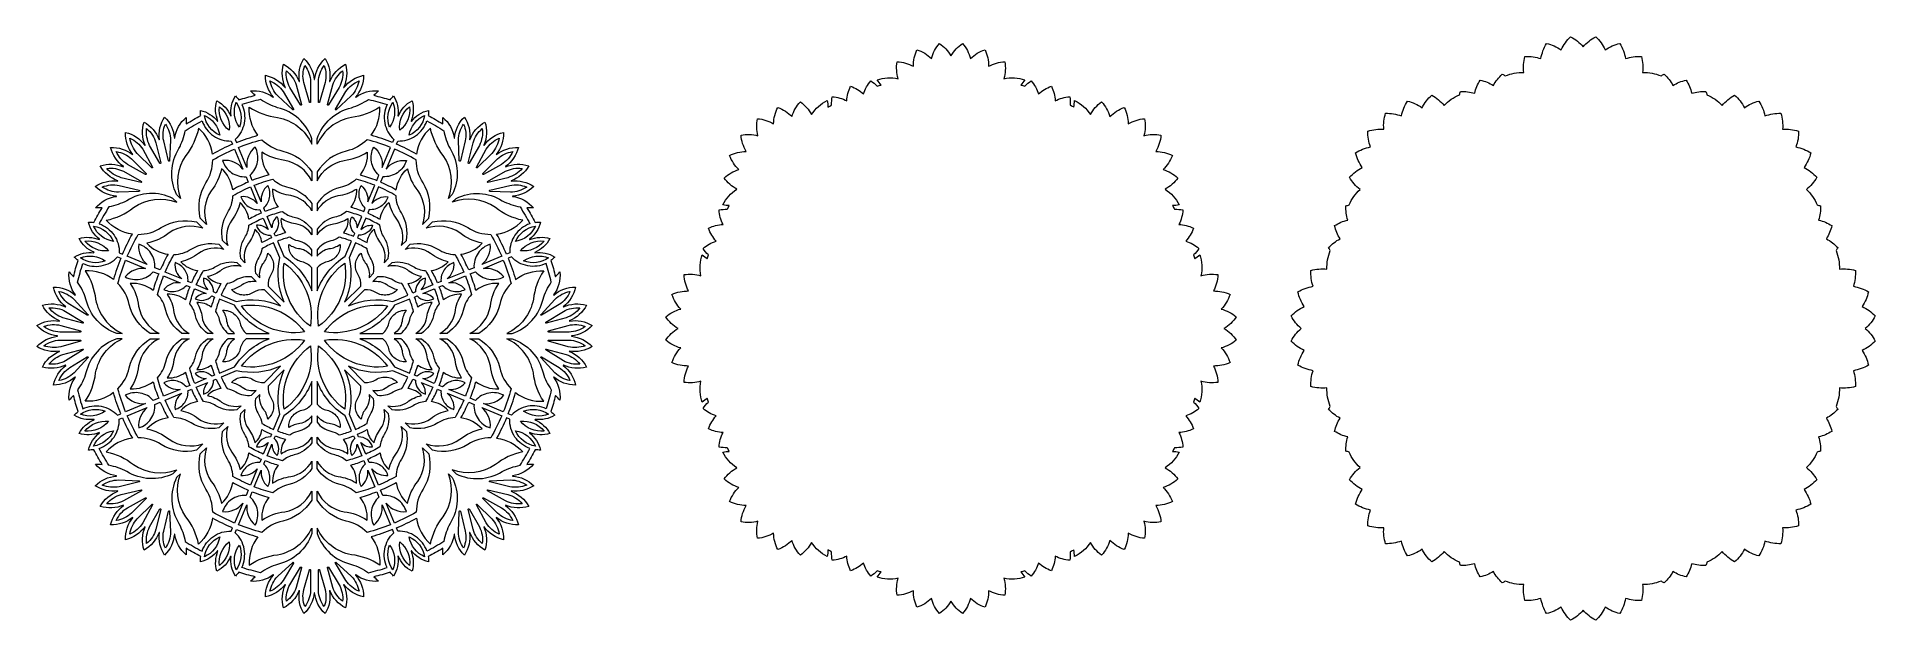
# Model space of a CAD drawing. Header units: centimetres. Extents: x -34.7 to 34.7, y -11 to 11.
import ezdxf

# ---------------------------------------------------------------- set-up
doc = ezdxf.new("R2010")
doc.units = ezdxf.units.CM
doc.header["$MEASUREMENT"] = 0
doc.layers.add('Layer 1', color=7, linetype='Continuous')

msp = doc.modelspace()

# ---------------------------------------------------------------- linework, layer by layer
at = {"layer": 'Layer 1', "color": 221, "lineweight": 9}
msp.add_open_spline([(0.24928, -10.75629), (0.38905, -10.59168), (0.49034, -10.39797), (0.54577, -10.18926), (0.54577, -10.18926), (0.70157, -10.33879), (0.88876, -10.45167), (1.09371, -10.51969), (1.09371, -10.51969), (1.18388, -10.32348), (1.22915, -10.10962), (1.22621, -9.8937), (1.22621, -9.8937), (1.41658, -9.99565), (1.62728, -10.05385), (1.84298, -10.06405), (1.84298, -10.06405), (1.87688, -9.85078), (1.86277, -9.63264), (1.80169, -9.42552), (1.80169, -9.42552), (2.06546, -9.48409), (2.34035, -9.46788), (2.59542, -9.37872), (2.59542, -9.37872), (2.5468, -9.31301), (2.49517, -9.24959), (2.4407, -9.18864), (2.4407, -9.18864), (2.49142, -9.17412), (2.54208, -9.15917), (2.59255, -9.14382), (2.59255, -9.14382), (2.66332, -9.22065), (2.74292, -9.28886), (2.82968, -9.34703), (2.82968, -9.34703), (2.95748, -9.20357), (3.05259, -9.03407), (3.10843, -8.85025), (3.10843, -8.85025), (3.24836, -8.98064), (3.41483, -9.07923), (3.59642, -9.13927), (3.59642, -9.13927), (3.68238, -8.96841), (3.73037, -8.78098), (3.73711, -8.58984), (3.73711, -8.58984), (3.90659, -8.68033), (4.09369, -8.73294), (4.28549, -8.74401), (4.28549, -8.74401), (4.30572, -8.64153), (4.31377, -8.53702), (4.30948, -8.43264), (4.30948, -8.43264), (4.35603, -8.40781), (4.40242, -8.38257), (4.44855, -8.35696), (4.44855, -8.35696), (4.45313, -8.43857), (4.46148, -8.51993), (4.47355, -8.60077), (4.47355, -8.60077), (4.71696, -8.48346), (4.9228, -8.30054), (5.0679, -8.07261), (5.0679, -8.07261), (5.17117, -8.26226), (5.31544, -8.42649), (5.49021, -8.55332), (5.49021, -8.55332), (5.63552, -8.39358), (5.74336, -8.20344), (5.80588, -7.99674), (5.80588, -7.99674), (5.95648, -8.1515), (6.13971, -8.27071), (6.34222, -8.34569), (6.34222, -8.34569), (6.43904, -8.15267), (6.49158, -7.94049), (6.49602, -7.72459), (6.49602, -7.72459), (6.68279, -7.83297), (6.89139, -7.89833), (7.10661, -7.91589), (7.10661, -7.91589), (7.14777, -7.70391), (7.14111, -7.48541), (7.08714, -7.27633), (7.08714, -7.27633), (7.29622, -7.3303), (7.51472, -7.33696), (7.7267, -7.2958), (7.7267, -7.2958), (7.70914, -7.08057), (7.64379, -6.87198), (7.5354, -6.68521), (7.5354, -6.68521), (7.7513, -6.68077), (7.96348, -6.62823), (8.1565, -6.5314), (8.1565, -6.5314), (8.08152, -6.3289), (7.96231, -6.14567), (7.80755, -5.99507), (7.80755, -5.99507), (8.01425, -5.93255), (8.20439, -5.8247), (8.36413, -5.6794), (8.36413, -5.6794), (8.2373, -5.50463), (8.07307, -5.36036), (7.88342, -5.25709), (7.88342, -5.25709), (8.11135, -5.11199), (8.29427, -4.90615), (8.41158, -4.66274), (8.41158, -4.66274), (8.33074, -4.65067), (8.24939, -4.64232), (8.16778, -4.63774), (8.16778, -4.63774), (8.19338, -4.59161), (8.21862, -4.54522), (8.24345, -4.49867), (8.24345, -4.49867), (8.34783, -4.50296), (8.45234, -4.49491), (8.55482, -4.47468), (8.55482, -4.47468), (8.54375, -4.28288), (8.49115, -4.09577), (8.40065, -3.9263), (8.40065, -3.9263), (8.59179, -3.91956), (8.77922, -3.87157), (8.95008, -3.78561), (8.95008, -3.78561), (8.89004, -3.60402), (8.79145, -3.43755), (8.66106, -3.29762), (8.66106, -3.29762), (8.84488, -3.24178), (9.01438, -3.14667), (9.15784, -3.01887), (9.15784, -3.01887), (9.09967, -2.93211), (9.03146, -2.85251), (8.95463, -2.78174), (8.95463, -2.78174), (8.96998, -2.73127), (8.98494, -2.68061), (8.99945, -2.62989), (8.99945, -2.62989), (9.0604, -2.68436), (9.12382, -2.73598), (9.18953, -2.78461), (9.18953, -2.78461), (9.27869, -2.52954), (9.2949, -2.25465), (9.23633, -1.99088), (9.23633, -1.99088), (9.44345, -2.05196), (9.6616, -2.06607), (9.87486, -2.03217), (9.87486, -2.03217), (9.86466, -1.81647), (9.80646, -1.60576), (9.70451, -1.4154), (9.70451, -1.4154), (9.92043, -1.41834), (10.13429, -1.37307), (10.3305, -1.2829), (10.3305, -1.2829), (10.26248, -1.07795), (10.1496, -0.89075), (10.00007, -0.73496), (10.00007, -0.73496), (10.20878, -0.67953), (10.40249, -0.57824), (10.5671, -0.43847), (10.5671, -0.43847), (10.44631, -0.25948), (10.2871, -0.10968), (10.10109, 0), (10.10109, 0), (10.2871, 0.10968), (10.44631, 0.25947), (10.5671, 0.43847), (10.5671, 0.43847), (10.40249, 0.57824), (10.20878, 0.67953), (10.00007, 0.73495), (10.00007, 0.73495), (10.1496, 0.89075), (10.26248, 1.07795), (10.3305, 1.2829), (10.3305, 1.2829), (10.13429, 1.37307), (9.92043, 1.41834), (9.70451, 1.4154), (9.70451, 1.4154), (9.80646, 1.60576), (9.86466, 1.81647), (9.87486, 2.03217), (9.87486, 2.03217), (9.6616, 2.06607), (9.44345, 2.05196), (9.23633, 1.99087), (9.23633, 1.99087), (9.2949, 2.25465), (9.27869, 2.52954), (9.18953, 2.78461), (9.18953, 2.78461), (9.12383, 2.73598), (9.0604, 2.68436), (8.99945, 2.62989), (8.99945, 2.62989), (8.98494, 2.68061), (8.96998, 2.73127), (8.95463, 2.78174), (8.95463, 2.78174), (9.03146, 2.85251), (9.09967, 2.9321), (9.15784, 3.01887), (9.15784, 3.01887), (9.01438, 3.14667), (8.84488, 3.24178), (8.66106, 3.29762), (8.66106, 3.29762), (8.79145, 3.43755), (8.89004, 3.60401), (8.95008, 3.78561), (8.95008, 3.78561), (8.77922, 3.87157), (8.5918, 3.91956), (8.40065, 3.9263), (8.40065, 3.9263), (8.49115, 4.09578), (8.54375, 4.28288), (8.55482, 4.47468), (8.55482, 4.47468), (8.45234, 4.49491), (8.34783, 4.50296), (8.24345, 4.49867), (8.24345, 4.49867), (8.21862, 4.54521), (8.19337, 4.59161), (8.16778, 4.63774), (8.16778, 4.63774), (8.24939, 4.64232), (8.33074, 4.65066), (8.41158, 4.66274), (8.41158, 4.66274), (8.29427, 4.90615), (8.11135, 5.11199), (7.88342, 5.25709), (7.88342, 5.25709), (8.07307, 5.36036), (8.2373, 5.50463), (8.36413, 5.6794), (8.36413, 5.6794), (8.20439, 5.8247), (8.01425, 5.93255), (7.80756, 5.99507), (7.80756, 5.99507), (7.96231, 6.14567), (8.08152, 6.3289), (8.1565, 6.5314), (8.1565, 6.5314), (7.96348, 6.62822), (7.7513, 6.68077), (7.5354, 6.68521), (7.5354, 6.68521), (7.64379, 6.87198), (7.70914, 7.08057), (7.7267, 7.2958), (7.7267, 7.2958), (7.51472, 7.33696), (7.29623, 7.3303), (7.08714, 7.27633), (7.08714, 7.27633), (7.14112, 7.48541), (7.14777, 7.70391), (7.10661, 7.91589), (7.10661, 7.91589), (6.89139, 7.89833), (6.68279, 7.83297), (6.49602, 7.72459), (6.49602, 7.72459), (6.49158, 7.94048), (6.43904, 8.15267), (6.34222, 8.34569), (6.34222, 8.34569), (6.13971, 8.27071), (5.95648, 8.1515), (5.80588, 7.99674), (5.80588, 7.99674), (5.74336, 8.20344), (5.63552, 8.39358), (5.49021, 8.55332), (5.49021, 8.55332), (5.31544, 8.42648), (5.17117, 8.26226), (5.0679, 8.07261), (5.0679, 8.07261), (4.9228, 8.30054), (4.71696, 8.48346), (4.47355, 8.60077), (4.47355, 8.60077), (4.46148, 8.51993), (4.45313, 8.43857), (4.44855, 8.35696), (4.44855, 8.35696), (4.40242, 8.38256), (4.35602, 8.40781), (4.30948, 8.43264), (4.30948, 8.43264), (4.31377, 8.53702), (4.30572, 8.64153), (4.2855, 8.74401), (4.2855, 8.74401), (4.09369, 8.73294), (3.90659, 8.68033), (3.73711, 8.58984), (3.73711, 8.58984), (3.73037, 8.78098), (3.68238, 8.96841), (3.59642, 9.13927), (3.59642, 9.13927), (3.41483, 9.07923), (3.24836, 8.98064), (3.10843, 8.85025), (3.10843, 8.85025), (3.05259, 9.03407), (2.95748, 9.20357), (2.82968, 9.34703), (2.82968, 9.34703), (2.74292, 9.28886), (2.66332, 9.22065), (2.59255, 9.14382), (2.59255, 9.14382), (2.54208, 9.15917), (2.49142, 9.17413), (2.4407, 9.18864), (2.4407, 9.18864), (2.49517, 9.24959), (2.5468, 9.31301), (2.59542, 9.37872), (2.59542, 9.37872), (2.34035, 9.46788), (2.06546, 9.48409), (1.80168, 9.42552), (1.80168, 9.42552), (1.86277, 9.63264), (1.87688, 9.85078), (1.84298, 10.06405), (1.84298, 10.06405), (1.62728, 10.05384), (1.41658, 9.99565), (1.22621, 9.8937), (1.22621, 9.8937), (1.22915, 10.10962), (1.18388, 10.32348), (1.09371, 10.51969), (1.09371, 10.51969), (0.88876, 10.45167), (0.70157, 10.33879), (0.54577, 10.18926), (0.54577, 10.18926), (0.49034, 10.39797), (0.38905, 10.59168), (0.24928, 10.75629), (0.24928, 10.75629), (0.07029, 10.6355), (-0.07951, 10.47629), (-0.18919, 10.29028), (-0.18919, 10.29028), (-0.29887, 10.47629), (-0.44866, 10.6355), (-0.62766, 10.75629), (-0.62766, 10.75629), (-0.76743, 10.59168), (-0.86872, 10.39797), (-0.92414, 10.18926), (-0.92414, 10.18926), (-1.07994, 10.33879), (-1.26713, 10.45167), (-1.47208, 10.51969), (-1.47208, 10.51969), (-1.56226, 10.32348), (-1.60753, 10.10962), (-1.60459, 9.8937), (-1.60459, 9.8937), (-1.79495, 9.99565), (-2.00566, 10.05384), (-2.22136, 10.06405), (-2.22136, 10.06405), (-2.25525, 9.85078), (-2.24114, 9.63264), (-2.18006, 9.42552), (-2.18006, 9.42552), (-2.44384, 9.48409), (-2.71873, 9.46788), (-2.97379, 9.37872), (-2.97379, 9.37872), (-2.92517, 9.31301), (-2.87354, 9.24959), (-2.81908, 9.18864), (-2.81908, 9.18864), (-2.8698, 9.17413), (-2.92046, 9.15917), (-2.97093, 9.14382), (-2.97093, 9.14382), (-3.0417, 9.22065), (-3.12129, 9.28886), (-3.20806, 9.34703), (-3.20806, 9.34703), (-3.33585, 9.20357), (-3.43096, 9.03407), (-3.48681, 8.85025), (-3.48681, 8.85025), (-3.62673, 8.98064), (-3.7932, 9.07923), (-3.9748, 9.13927), (-3.9748, 9.13927), (-4.06075, 8.96841), (-4.10874, 8.78098), (-4.11549, 8.58984), (-4.11549, 8.58984), (-4.28496, 8.68034), (-4.47207, 8.73294), (-4.66387, 8.74401), (-4.66387, 8.74401), (-4.68409, 8.64153), (-4.69214, 8.53702), (-4.68785, 8.43264), (-4.68785, 8.43264), (-4.7344, 8.40781), (-4.7808, 8.38256), (-4.82692, 8.35696), (-4.82692, 8.35696), (-4.83151, 8.43857), (-4.83985, 8.51993), (-4.85193, 8.60077), (-4.85193, 8.60077), (-5.09533, 8.48346), (-5.30118, 8.30054), (-5.44628, 8.07261), (-5.44628, 8.07261), (-5.54955, 8.26226), (-5.69382, 8.42648), (-5.86859, 8.55332), (-5.86859, 8.55332), (-6.01389, 8.39358), (-6.12174, 8.20344), (-6.18426, 7.99674), (-6.18426, 7.99674), (-6.33486, 8.1515), (-6.51809, 8.27071), (-6.72059, 8.34569), (-6.72059, 8.34569), (-6.81742, 8.15267), (-6.86996, 7.94048), (-6.8744, 7.72459), (-6.8744, 7.72459), (-7.06117, 7.83297), (-7.26976, 7.89833), (-7.48499, 7.91589), (-7.48499, 7.91589), (-7.52615, 7.70391), (-7.51949, 7.48541), (-7.46552, 7.27633), (-7.46552, 7.27633), (-7.6746, 7.3303), (-7.8931, 7.33696), (-8.10508, 7.2958), (-8.10508, 7.2958), (-8.08752, 7.08057), (-8.02216, 6.87198), (-7.91378, 6.68521), (-7.91378, 6.68521), (-8.12967, 6.68077), (-8.34186, 6.62823), (-8.53488, 6.5314), (-8.53488, 6.5314), (-8.4599, 6.3289), (-8.34069, 6.14567), (-8.18593, 5.99507), (-8.18593, 5.99507), (-8.39263, 5.93255), (-8.58277, 5.8247), (-8.74251, 5.6794), (-8.74251, 5.6794), (-8.61568, 5.50463), (-8.45145, 5.36036), (-8.2618, 5.25709), (-8.2618, 5.25709), (-8.48973, 5.11199), (-8.67265, 4.90615), (-8.78996, 4.66274), (-8.78996, 4.66274), (-8.70912, 4.65066), (-8.62776, 4.64232), (-8.54615, 4.63774), (-8.54615, 4.63774), (-8.57175, 4.59161), (-8.597, 4.54521), (-8.62183, 4.49867), (-8.62183, 4.49867), (-8.72621, 4.50296), (-8.83072, 4.49491), (-8.9332, 4.47468), (-8.9332, 4.47468), (-8.92213, 4.28288), (-8.86952, 4.09577), (-8.77903, 3.9263), (-8.77903, 3.9263), (-8.97017, 3.91956), (-9.1576, 3.87157), (-9.32846, 3.78561), (-9.32846, 3.78561), (-9.26842, 3.60401), (-9.16983, 3.43755), (-9.03944, 3.29762), (-9.03944, 3.29762), (-9.22326, 3.24178), (-9.39276, 3.14667), (-9.53622, 3.01887), (-9.53622, 3.01887), (-9.47805, 2.9321), (-9.40984, 2.85251), (-9.33301, 2.78174), (-9.33301, 2.78174), (-9.34836, 2.73127), (-9.36332, 2.68061), (-9.37783, 2.62989), (-9.37783, 2.62989), (-9.43878, 2.68436), (-9.5022, 2.73598), (-9.56791, 2.78461), (-9.56791, 2.78461), (-9.65707, 2.52954), (-9.67328, 2.25465), (-9.61471, 1.99087), (-9.61471, 1.99087), (-9.82183, 2.05196), (-10.03997, 2.06607), (-10.25324, 2.03217), (-10.25324, 2.03217), (-10.24303, 1.81647), (-10.18484, 1.60576), (-10.08289, 1.4154), (-10.08289, 1.4154), (-10.29881, 1.41834), (-10.51267, 1.37307), (-10.70888, 1.2829), (-10.70888, 1.2829), (-10.64086, 1.07795), (-10.52798, 0.89075), (-10.37845, 0.73495), (-10.37845, 0.73495), (-10.58716, 0.67953), (-10.78087, 0.57824), (-10.94548, 0.43847), (-10.94548, 0.43847), (-10.82469, 0.25947), (-10.66548, 0.10968), (-10.47947, 0), (-10.47947, 0), (-10.66548, -0.10968), (-10.82469, -0.25948), (-10.94548, -0.43847), (-10.94548, -0.43847), (-10.78087, -0.57824), (-10.58716, -0.67953), (-10.37845, -0.73496), (-10.37845, -0.73496), (-10.52798, -0.89076), (-10.64086, -1.07795), (-10.70888, -1.2829), (-10.70888, -1.2829), (-10.51267, -1.37307), (-10.29881, -1.41834), (-10.08289, -1.4154), (-10.08289, -1.4154), (-10.18484, -1.60576), (-10.24303, -1.81647), (-10.25324, -2.03217), (-10.25324, -2.03217), (-10.03997, -2.06607), (-9.82183, -2.05196), (-9.61471, -1.99088), (-9.61471, -1.99088), (-9.67328, -2.25465), (-9.65707, -2.52954), (-9.56791, -2.78461), (-9.56791, -2.78461), (-9.5022, -2.73598), (-9.43878, -2.68436), (-9.37783, -2.62989), (-9.37783, -2.62989), (-9.36332, -2.68061), (-9.34836, -2.73127), (-9.33301, -2.78174), (-9.33301, -2.78174), (-9.40984, -2.85251), (-9.47805, -2.93211), (-9.53622, -3.01887), (-9.53622, -3.01887), (-9.39276, -3.14667), (-9.22326, -3.24178), (-9.03944, -3.29762), (-9.03944, -3.29762), (-9.16983, -3.43755), (-9.26842, -3.60402), (-9.32846, -3.78561), (-9.32846, -3.78561), (-9.1576, -3.87157), (-8.97017, -3.91956), (-8.77903, -3.9263), (-8.77903, -3.9263), (-8.86952, -4.09577), (-8.92213, -4.28288), (-8.9332, -4.47468), (-8.9332, -4.47468), (-8.83072, -4.49491), (-8.7262, -4.50296), (-8.62183, -4.49867), (-8.62183, -4.49867), (-8.597, -4.54521), (-8.57175, -4.59161), (-8.54615, -4.63774), (-8.54615, -4.63774), (-8.62776, -4.64232), (-8.70912, -4.65067), (-8.78996, -4.66274), (-8.78996, -4.66274), (-8.67265, -4.90615), (-8.48973, -5.11199), (-8.2618, -5.25709), (-8.2618, -5.25709), (-8.45145, -5.36036), (-8.61568, -5.50463), (-8.74251, -5.6794), (-8.74251, -5.6794), (-8.58277, -5.8247), (-8.39263, -5.93255), (-8.18593, -5.99507), (-8.18593, -5.99507), (-8.34069, -6.14567), (-8.4599, -6.3289), (-8.53488, -6.5314), (-8.53488, -6.5314), (-8.34186, -6.62823), (-8.12967, -6.68077), (-7.91378, -6.68521), (-7.91378, -6.68521), (-8.02216, -6.87198), (-8.08752, -7.08057), (-8.10508, -7.2958), (-8.10508, -7.2958), (-7.8931, -7.33696), (-7.6746, -7.3303), (-7.46552, -7.27633), (-7.46552, -7.27633), (-7.51949, -7.48541), (-7.52615, -7.70391), (-7.48499, -7.91589), (-7.48499, -7.91589), (-7.26976, -7.89833), (-7.06117, -7.83297), (-6.8744, -7.72459), (-6.8744, -7.72459), (-6.86996, -7.94049), (-6.81742, -8.15267), (-6.72059, -8.34569), (-6.72059, -8.34569), (-6.51809, -8.27071), (-6.33486, -8.1515), (-6.18426, -7.99674), (-6.18426, -7.99674), (-6.12174, -8.20344), (-6.01389, -8.39358), (-5.86859, -8.55332), (-5.86859, -8.55332), (-5.69382, -8.42649), (-5.54955, -8.26226), (-5.44628, -8.07261), (-5.44628, -8.07261), (-5.30118, -8.30054), (-5.09533, -8.48346), (-4.85193, -8.60077), (-4.85193, -8.60077), (-4.83985, -8.51993), (-4.83151, -8.43857), (-4.82692, -8.35696), (-4.82692, -8.35696), (-4.7808, -8.38257), (-4.7344, -8.40781), (-4.68785, -8.43264), (-4.68785, -8.43264), (-4.69214, -8.53702), (-4.68409, -8.64153), (-4.66387, -8.74401), (-4.66387, -8.74401), (-4.47207, -8.73294), (-4.28496, -8.68033), (-4.11549, -8.58984), (-4.11549, -8.58984), (-4.10875, -8.78098), (-4.06075, -8.96841), (-3.9748, -9.13927), (-3.9748, -9.13927), (-3.7932, -9.07923), (-3.62673, -8.98064), (-3.48681, -8.85025), (-3.48681, -8.85025), (-3.43096, -9.03407), (-3.33585, -9.20357), (-3.20806, -9.34703), (-3.20806, -9.34703), (-3.12129, -9.28886), (-3.04169, -9.22065), (-2.97093, -9.14382), (-2.97093, -9.14382), (-2.92046, -9.15917), (-2.86979, -9.17413), (-2.81908, -9.18864), (-2.81908, -9.18864), (-2.87354, -9.24959), (-2.92517, -9.31301), (-2.97379, -9.37872), (-2.97379, -9.37872), (-2.71873, -9.46788), (-2.44384, -9.48409), (-2.18006, -9.42552), (-2.18006, -9.42552), (-2.24114, -9.63264), (-2.25525, -9.85078), (-2.22136, -10.06405), (-2.22136, -10.06405), (-2.00566, -10.05385), (-1.79495, -9.99565), (-1.60459, -9.8937), (-1.60459, -9.8937), (-1.60752, -10.10962), (-1.56226, -10.32348), (-1.47208, -10.51969), (-1.47208, -10.51969), (-1.26713, -10.45167), (-1.07994, -10.33879), (-0.92414, -10.18926), (-0.92414, -10.18926), (-0.86872, -10.39797), (-0.76743, -10.59168), (-0.62766, -10.75629), (-0.62766, -10.75629), (-0.44866, -10.6355), (-0.29887, -10.47629), (-0.18919, -10.29028), (-0.18919, -10.29028), (-0.07951, -10.47629), (0.07029, -10.6355), (0.24928, -10.75629)], degree=3, knots=[0, 0, 0, 0, 0.00518135, 0.00518135, 0.00518135, 0.00518135, 0.01036269, 0.01036269, 0.01036269, 0.01036269, 0.01554404, 0.01554404, 0.01554404, 0.01554404, 0.02072539, 0.02072539, 0.02072539, 0.02072539, 0.02590674, 0.02590674, 0.02590674, 0.02590674, 0.03108808, 0.03108808, 0.03108808, 0.03108808, 0.03626943, 0.03626943, 0.03626943, 0.03626943, 0.04145078, 0.04145078, 0.04145078, 0.04145078, 0.04663212, 0.04663212, 0.04663212, 0.04663212, 0.05181347, 0.05181347, 0.05181347, 0.05181347, 0.05699482, 0.05699482, 0.05699482, 0.05699482, 0.06217617, 0.06217617, 0.06217617, 0.06217617, 0.06735751, 0.06735751, 0.06735751, 0.06735751, 0.07253886, 0.07253886, 0.07253886, 0.07253886, 0.07772021, 0.07772021, 0.07772021, 0.07772021, 0.08290155, 0.08290155, 0.08290155, 0.08290155, 0.0880829, 0.0880829, 0.0880829, 0.0880829, 0.09326425, 0.09326425, 0.09326425, 0.09326425, 0.0984456, 0.0984456, 0.0984456, 0.0984456, 0.10362694, 0.10362694, 0.10362694, 0.10362694, 0.10880829, 0.10880829, 0.10880829, 0.10880829, 0.11398964, 0.11398964, 0.11398964, 0.11398964, 0.11917098, 0.11917098, 0.11917098, 0.11917098, 0.12435233, 0.12435233, 0.12435233, 0.12435233, 0.12953368, 0.12953368, 0.12953368, 0.12953368, 0.13471503, 0.13471503, 0.13471503, 0.13471503, 0.13989637, 0.13989637, 0.13989637, 0.13989637, 0.14507772, 0.14507772, 0.14507772, 0.14507772, 0.15025907, 0.15025907, 0.15025907, 0.15025907, 0.15544041, 0.15544041, 0.15544041, 0.15544041, 0.16062176, 0.16062176, 0.16062176, 0.16062176, 0.16580311, 0.16580311, 0.16580311, 0.16580311, 0.17098446, 0.17098446, 0.17098446, 0.17098446, 0.1761658, 0.1761658, 0.1761658, 0.1761658, 0.18134715, 0.18134715, 0.18134715, 0.18134715, 0.1865285, 0.1865285, 0.1865285, 0.1865285, 0.19170984, 0.19170984, 0.19170984, 0.19170984, 0.19689119, 0.19689119, 0.19689119, 0.19689119, 0.20207254, 0.20207254, 0.20207254, 0.20207254, 0.20725389, 0.20725389, 0.20725389, 0.20725389, 0.21243523, 0.21243523, 0.21243523, 0.21243523, 0.21761658, 0.21761658, 0.21761658, 0.21761658, 0.22279793, 0.22279793, 0.22279793, 0.22279793, 0.22797927, 0.22797927, 0.22797927, 0.22797927, 0.23316062, 0.23316062, 0.23316062, 0.23316062, 0.23834197, 0.23834197, 0.23834197, 0.23834197, 0.24352332, 0.24352332, 0.24352332, 0.24352332, 0.24870466, 0.24870466, 0.24870466, 0.24870466, 0.25388601, 0.25388601, 0.25388601, 0.25388601, 0.25906736, 0.25906736, 0.25906736, 0.25906736, 0.2642487, 0.2642487, 0.2642487, 0.2642487, 0.26943005, 0.26943005, 0.26943005, 0.26943005, 0.2746114, 0.2746114, 0.2746114, 0.2746114, 0.27979275, 0.27979275, 0.27979275, 0.27979275, 0.28497409, 0.28497409, 0.28497409, 0.28497409, 0.29015544, 0.29015544, 0.29015544, 0.29015544, 0.29533679, 0.29533679, 0.29533679, 0.29533679, 0.30051813, 0.30051813, 0.30051813, 0.30051813, 0.30569948, 0.30569948, 0.30569948, 0.30569948, 0.31088083, 0.31088083, 0.31088083, 0.31088083, 0.31606218, 0.31606218, 0.31606218, 0.31606218, 0.32124352, 0.32124352, 0.32124352, 0.32124352, 0.32642487, 0.32642487, 0.32642487, 0.32642487, 0.33160622, 0.33160622, 0.33160622, 0.33160622, 0.33678756, 0.33678756, 0.33678756, 0.33678756, 0.34196891, 0.34196891, 0.34196891, 0.34196891, 0.34715026, 0.34715026, 0.34715026, 0.34715026, 0.35233161, 0.35233161, 0.35233161, 0.35233161, 0.35751295, 0.35751295, 0.35751295, 0.35751295, 0.3626943, 0.3626943, 0.3626943, 0.3626943, 0.36787565, 0.36787565, 0.36787565, 0.36787565, 0.37305699, 0.37305699, 0.37305699, 0.37305699, 0.37823834, 0.37823834, 0.37823834, 0.37823834, 0.38341969, 0.38341969, 0.38341969, 0.38341969, 0.38860104, 0.38860104, 0.38860104, 0.38860104, 0.39378238, 0.39378238, 0.39378238, 0.39378238, 0.39896373, 0.39896373, 0.39896373, 0.39896373, 0.40414508, 0.40414508, 0.40414508, 0.40414508, 0.40932642, 0.40932642, 0.40932642, 0.40932642, 0.41450777, 0.41450777, 0.41450777, 0.41450777, 0.41968912, 0.41968912, 0.41968912, 0.41968912, 0.42487047, 0.42487047, 0.42487047, 0.42487047, 0.43005181, 0.43005181, 0.43005181, 0.43005181, 0.43523316, 0.43523316, 0.43523316, 0.43523316, 0.44041451, 0.44041451, 0.44041451, 0.44041451, 0.44559585, 0.44559585, 0.44559585, 0.44559585, 0.4507772, 0.4507772, 0.4507772, 0.4507772, 0.45595855, 0.45595855, 0.45595855, 0.45595855, 0.4611399, 0.4611399, 0.4611399, 0.4611399, 0.46632124, 0.46632124, 0.46632124, 0.46632124, 0.47150259, 0.47150259, 0.47150259, 0.47150259, 0.47668394, 0.47668394, 0.47668394, 0.47668394, 0.48186528, 0.48186528, 0.48186528, 0.48186528, 0.48704663, 0.48704663, 0.48704663, 0.48704663, 0.49222798, 0.49222798, 0.49222798, 0.49222798, 0.49740933, 0.49740933, 0.49740933, 0.49740933, 0.50259067, 0.50259067, 0.50259067, 0.50259067, 0.50777202, 0.50777202, 0.50777202, 0.50777202, 0.51295337, 0.51295337, 0.51295337, 0.51295337, 0.51813472, 0.51813472, 0.51813472, 0.51813472, 0.52331606, 0.52331606, 0.52331606, 0.52331606, 0.52849741, 0.52849741, 0.52849741, 0.52849741, 0.53367876, 0.53367876, 0.53367876, 0.53367876, 0.5388601, 0.5388601, 0.5388601, 0.5388601, 0.54404145, 0.54404145, 0.54404145, 0.54404145, 0.5492228, 0.5492228, 0.5492228, 0.5492228, 0.55440415, 0.55440415, 0.55440415, 0.55440415, 0.55958549, 0.55958549, 0.55958549, 0.55958549, 0.56476684, 0.56476684, 0.56476684, 0.56476684, 0.56994819, 0.56994819, 0.56994819, 0.56994819, 0.57512953, 0.57512953, 0.57512953, 0.57512953, 0.58031088, 0.58031088, 0.58031088, 0.58031088, 0.58549223, 0.58549223, 0.58549223, 0.58549223, 0.59067358, 0.59067358, 0.59067358, 0.59067358, 0.59585492, 0.59585492, 0.59585492, 0.59585492, 0.60103627, 0.60103627, 0.60103627, 0.60103627, 0.60621762, 0.60621762, 0.60621762, 0.60621762, 0.61139896, 0.61139896, 0.61139896, 0.61139896, 0.61658031, 0.61658031, 0.61658031, 0.61658031, 0.62176166, 0.62176166, 0.62176166, 0.62176166, 0.62694301, 0.62694301, 0.62694301, 0.62694301, 0.63212435, 0.63212435, 0.63212435, 0.63212435, 0.6373057, 0.6373057, 0.6373057, 0.6373057, 0.64248705, 0.64248705, 0.64248705, 0.64248705, 0.64766839, 0.64766839, 0.64766839, 0.64766839, 0.65284974, 0.65284974, 0.65284974, 0.65284974, 0.65803109, 0.65803109, 0.65803109, 0.65803109, 0.66321244, 0.66321244, 0.66321244, 0.66321244, 0.66839378, 0.66839378, 0.66839378, 0.66839378, 0.67357513, 0.67357513, 0.67357513, 0.67357513, 0.67875648, 0.67875648, 0.67875648, 0.67875648, 0.68393782, 0.68393782, 0.68393782, 0.68393782, 0.68911917, 0.68911917, 0.68911917, 0.68911917, 0.69430052, 0.69430052, 0.69430052, 0.69430052, 0.69948187, 0.69948187, 0.69948187, 0.69948187, 0.70466321, 0.70466321, 0.70466321, 0.70466321, 0.70984456, 0.70984456, 0.70984456, 0.70984456, 0.71502591, 0.71502591, 0.71502591, 0.71502591, 0.72020725, 0.72020725, 0.72020725, 0.72020725, 0.7253886, 0.7253886, 0.7253886, 0.7253886, 0.73056995, 0.73056995, 0.73056995, 0.73056995, 0.7357513, 0.7357513, 0.7357513, 0.7357513, 0.74093264, 0.74093264, 0.74093264, 0.74093264, 0.74611399, 0.74611399, 0.74611399, 0.74611399, 0.75129534, 0.75129534, 0.75129534, 0.75129534, 0.75647668, 0.75647668, 0.75647668, 0.75647668, 0.76165803, 0.76165803, 0.76165803, 0.76165803, 0.76683938, 0.76683938, 0.76683938, 0.76683938, 0.77202073, 0.77202073, 0.77202073, 0.77202073, 0.77720207, 0.77720207, 0.77720207, 0.77720207, 0.78238342, 0.78238342, 0.78238342, 0.78238342, 0.78756477, 0.78756477, 0.78756477, 0.78756477, 0.79274611, 0.79274611, 0.79274611, 0.79274611, 0.79792746, 0.79792746, 0.79792746, 0.79792746, 0.80310881, 0.80310881, 0.80310881, 0.80310881, 0.80829016, 0.80829016, 0.80829016, 0.80829016, 0.8134715, 0.8134715, 0.8134715, 0.8134715, 0.81865285, 0.81865285, 0.81865285, 0.81865285, 0.8238342, 0.8238342, 0.8238342, 0.8238342, 0.82901554, 0.82901554, 0.82901554, 0.82901554, 0.83419689, 0.83419689, 0.83419689, 0.83419689, 0.83937824, 0.83937824, 0.83937824, 0.83937824, 0.84455959, 0.84455959, 0.84455959, 0.84455959, 0.84974093, 0.84974093, 0.84974093, 0.84974093, 0.85492228, 0.85492228, 0.85492228, 0.85492228, 0.86010363, 0.86010363, 0.86010363, 0.86010363, 0.86528497, 0.86528497, 0.86528497, 0.86528497, 0.87046632, 0.87046632, 0.87046632, 0.87046632, 0.87564767, 0.87564767, 0.87564767, 0.87564767, 0.88082902, 0.88082902, 0.88082902, 0.88082902, 0.88601036, 0.88601036, 0.88601036, 0.88601036, 0.89119171, 0.89119171, 0.89119171, 0.89119171, 0.89637306, 0.89637306, 0.89637306, 0.89637306, 0.9015544, 0.9015544, 0.9015544, 0.9015544, 0.90673575, 0.90673575, 0.90673575, 0.90673575, 0.9119171, 0.9119171, 0.9119171, 0.9119171, 0.91709845, 0.91709845, 0.91709845, 0.91709845, 0.92227979, 0.92227979, 0.92227979, 0.92227979, 0.92746114, 0.92746114, 0.92746114, 0.92746114, 0.93264249, 0.93264249, 0.93264249, 0.93264249, 0.93782383, 0.93782383, 0.93782383, 0.93782383, 0.94300518, 0.94300518, 0.94300518, 0.94300518, 0.94818653, 0.94818653, 0.94818653, 0.94818653, 0.95336788, 0.95336788, 0.95336788, 0.95336788, 0.95854922, 0.95854922, 0.95854922, 0.95854922, 0.96373057, 0.96373057, 0.96373057, 0.96373057, 0.96891192, 0.96891192, 0.96891192, 0.96891192, 0.97409326, 0.97409326, 0.97409326, 0.97409326, 0.97927461, 0.97927461, 0.97927461, 0.97927461, 0.98445596, 0.98445596, 0.98445596, 0.98445596, 0.98963731, 0.98963731, 0.98963731, 0.98963731, 1, 1, 1, 1], dxfattribs=at)
at = {"layer": 'Layer 1', "lineweight": 9}
msp.add_open_spline([(23.64563, -10.63199), (23.77874, -10.78626), (23.93924, -10.91456), (24.11903, -11.01042), (24.11903, -11.01042), (24.26629, -10.86961), (24.38623, -10.70276), (24.47278, -10.5183), (24.47278, -10.5183), (24.64257, -10.63093), (24.83173, -10.71117), (25.03072, -10.75498), (25.03072, -10.75498), (25.13453, -10.57965), (25.205, -10.38664), (25.23858, -10.18567), (25.23858, -10.18567), (25.43246, -10.24831), (25.63626, -10.27454), (25.83969, -10.26304), (25.83969, -10.26304), (25.89234, -10.06621), (25.90813, -9.86133), (25.88624, -9.65876), (25.88624, -9.65876), (26.12535, -9.66817), (26.36366, -9.62551), (26.58466, -9.53373), (26.58466, -9.53373), (26.62098, -9.5568), (26.65825, -9.57832), (26.69639, -9.59824), (26.69639, -9.59824), (26.83203, -9.47591), (26.94461, -9.33022), (27.02878, -9.16811), (27.02878, -9.16811), (27.18169, -9.2653), (27.35067, -9.33448), (27.52782, -9.37244), (27.52782, -9.37244), (27.62625, -9.22033), (27.69681, -9.05192), (27.73621, -8.87509), (27.73621, -8.87509), (27.91036, -8.93019), (28.09298, -8.9536), (28.2754, -8.94419), (28.2754, -8.94419), (28.28828, -8.90314), (28.29942, -8.86157), (28.30878, -8.81958), (28.30878, -8.81958), (28.52995, -8.7282), (28.72863, -8.58986), (28.89105, -8.41413), (28.89105, -8.41413), (29.01882, -8.57284), (29.17485, -8.70655), (29.35126, -8.8085), (29.35126, -8.8085), (29.50324, -8.67279), (29.6288, -8.51013), (29.7216, -8.32874), (29.7216, -8.32874), (29.88745, -8.4471), (30.07376, -8.53376), (30.27114, -8.58433), (30.27114, -8.58433), (30.38087, -8.41265), (30.45789, -8.22215), (30.49831, -8.02245), (30.49831, -8.02245), (30.68994, -8.09167), (30.89273, -8.12485), (31.09643, -8.12029), (31.09643, -8.12029), (31.15577, -7.92537), (31.17854, -7.72116), (31.16358, -7.51796), (31.16358, -7.51796), (31.36678, -7.53291), (31.571, -7.51014), (31.76592, -7.4508), (31.76592, -7.4508), (31.77047, -7.2471), (31.7373, -7.04432), (31.66807, -6.85268), (31.66807, -6.85268), (31.86778, -6.81226), (32.05827, -6.73524), (32.22995, -6.62551), (32.22995, -6.62551), (32.17938, -6.42814), (32.09273, -6.24182), (31.97437, -6.07597), (31.97437, -6.07597), (32.15576, -5.98317), (32.31842, -5.85761), (32.45412, -5.70563), (32.45412, -5.70563), (32.35217, -5.52922), (32.21847, -5.37319), (32.05975, -5.24543), (32.05975, -5.24543), (32.23548, -5.083), (32.37383, -4.88433), (32.4652, -4.66316), (32.4652, -4.66316), (32.50719, -4.65379), (32.54877, -4.64265), (32.58982, -4.62977), (32.58982, -4.62977), (32.59923, -4.44735), (32.57582, -4.26473), (32.52071, -4.09059), (32.52071, -4.09059), (32.69755, -4.05119), (32.86596, -3.98062), (33.01807, -3.88219), (33.01807, -3.88219), (32.98011, -3.70504), (32.91092, -3.53606), (32.81374, -3.38316), (32.81374, -3.38316), (32.97585, -3.29898), (33.12154, -3.1864), (33.24387, -3.05076), (33.24387, -3.05076), (33.22395, -3.01263), (33.20243, -2.97535), (33.17936, -2.93904), (33.17936, -2.93904), (33.27114, -2.71803), (33.3138, -2.47973), (33.30439, -2.24061), (33.30439, -2.24061), (33.50696, -2.2625), (33.71183, -2.24672), (33.90866, -2.19406), (33.90866, -2.19406), (33.92017, -1.99063), (33.89394, -1.78683), (33.8313, -1.59295), (33.8313, -1.59295), (34.03226, -1.55937), (34.22528, -1.4889), (34.40061, -1.38509), (34.40061, -1.38509), (34.3568, -1.18611), (34.27656, -0.99694), (34.16393, -0.82715), (34.16393, -0.82715), (34.34839, -0.7406), (34.51523, -0.62066), (34.65605, -0.4734), (34.65605, -0.4734), (34.56019, -0.29361), (34.43188, -0.13311), (34.27762, 0), (34.27762, 0), (34.43188, 0.1331), (34.56018, 0.29361), (34.65605, 0.4734), (34.65605, 0.4734), (34.51523, 0.62066), (34.34839, 0.74059), (34.16393, 0.82715), (34.16393, 0.82715), (34.27656, 0.99694), (34.3568, 1.18611), (34.40061, 1.38509), (34.40061, 1.38509), (34.22528, 1.4889), (34.03226, 1.55937), (33.8313, 1.59295), (33.8313, 1.59295), (33.89394, 1.78683), (33.92017, 1.99063), (33.90866, 2.19406), (33.90866, 2.19406), (33.71183, 2.24671), (33.50696, 2.2625), (33.30439, 2.24061), (33.30439, 2.24061), (33.3138, 2.47973), (33.27114, 2.71803), (33.17936, 2.93903), (33.17936, 2.93903), (33.20242, 2.97535), (33.22395, 3.01262), (33.24387, 3.05076), (33.24387, 3.05076), (33.12153, 3.1864), (32.97585, 3.29898), (32.81374, 3.38315), (32.81374, 3.38315), (32.91092, 3.53606), (32.98011, 3.70504), (33.01807, 3.88219), (33.01807, 3.88219), (32.86596, 3.98062), (32.69755, 4.05118), (32.52071, 4.09058), (32.52071, 4.09058), (32.57582, 4.26473), (32.59923, 4.44735), (32.58982, 4.62977), (32.58982, 4.62977), (32.54877, 4.64265), (32.50719, 4.65379), (32.4652, 4.66315), (32.4652, 4.66315), (32.37383, 4.88432), (32.23548, 5.083), (32.05975, 5.24542), (32.05975, 5.24542), (32.21847, 5.37319), (32.35217, 5.52922), (32.45412, 5.70563), (32.45412, 5.70563), (32.31842, 5.85761), (32.15576, 5.98317), (31.97437, 6.07597), (31.97437, 6.07597), (32.09273, 6.24182), (32.17938, 6.42813), (32.22995, 6.62551), (32.22995, 6.62551), (32.05827, 6.73524), (31.86778, 6.81226), (31.66807, 6.85268), (31.66807, 6.85268), (31.7373, 7.04431), (31.77047, 7.2471), (31.76592, 7.4508), (31.76592, 7.4508), (31.571, 7.51014), (31.36678, 7.53291), (31.16358, 7.51795), (31.16358, 7.51795), (31.17854, 7.72115), (31.15577, 7.92537), (31.09643, 8.12029), (31.09643, 8.12029), (30.89273, 8.12484), (30.68994, 8.09167), (30.49831, 8.02245), (30.49831, 8.02245), (30.45789, 8.22215), (30.38087, 8.41265), (30.27114, 8.58432), (30.27114, 8.58432), (30.07376, 8.53375), (29.88745, 8.4471), (29.7216, 8.32874), (29.7216, 8.32874), (29.6288, 8.51013), (29.50324, 8.67279), (29.35126, 8.80849), (29.35126, 8.80849), (29.17485, 8.70655), (29.01882, 8.57284), (28.89105, 8.41412), (28.89105, 8.41412), (28.72863, 8.58986), (28.52995, 8.7282), (28.30878, 8.81957), (28.30878, 8.81957), (28.29942, 8.86156), (28.28828, 8.90314), (28.2754, 8.94419), (28.2754, 8.94419), (28.09298, 8.9536), (27.91036, 8.93019), (27.73621, 8.87509), (27.73621, 8.87509), (27.69681, 9.05192), (27.62625, 9.22033), (27.52782, 9.37244), (27.52782, 9.37244), (27.35067, 9.33448), (27.18169, 9.26529), (27.02878, 9.16811), (27.02878, 9.16811), (26.94461, 9.33022), (26.83203, 9.4759), (26.69639, 9.59824), (26.69639, 9.59824), (26.65825, 9.57832), (26.62098, 9.5568), (26.58466, 9.53373), (26.58466, 9.53373), (26.36366, 9.62551), (26.12535, 9.66817), (25.88624, 9.65876), (25.88624, 9.65876), (25.90812, 9.86133), (25.89234, 10.0662), (25.83969, 10.26303), (25.83969, 10.26303), (25.63626, 10.27454), (25.43246, 10.24831), (25.23858, 10.18567), (25.23858, 10.18567), (25.205, 10.38663), (25.13453, 10.57965), (25.03072, 10.75498), (25.03072, 10.75498), (24.83173, 10.71117), (24.64257, 10.63093), (24.47278, 10.5183), (24.47278, 10.5183), (24.38622, 10.70276), (24.26629, 10.8696), (24.11903, 11.01042), (24.11903, 11.01042), (23.93924, 10.91456), (23.77874, 10.78625), (23.64563, 10.63199), (23.64563, 10.63199), (23.51252, 10.78625), (23.35202, 10.91456), (23.17223, 11.01042), (23.17223, 11.01042), (23.02497, 10.8696), (22.90504, 10.70276), (22.81848, 10.5183), (22.81848, 10.5183), (22.64869, 10.63093), (22.45953, 10.71117), (22.26054, 10.75498), (22.26054, 10.75498), (22.15673, 10.57965), (22.08626, 10.38663), (22.05268, 10.18567), (22.05268, 10.18567), (21.8588, 10.24831), (21.655, 10.27454), (21.45157, 10.26303), (21.45157, 10.26303), (21.39892, 10.0662), (21.38313, 9.86133), (21.40502, 9.65876), (21.40502, 9.65876), (21.16591, 9.66817), (20.9276, 9.62551), (20.7066, 9.53373), (20.7066, 9.53373), (20.67028, 9.5568), (20.63301, 9.57832), (20.59487, 9.59824), (20.59487, 9.59824), (20.45923, 9.4759), (20.34665, 9.33022), (20.26248, 9.16811), (20.26248, 9.16811), (20.10958, 9.26529), (19.94059, 9.33448), (19.76344, 9.37244), (19.76344, 9.37244), (19.66501, 9.22033), (19.59445, 9.05192), (19.55505, 8.87509), (19.55505, 8.87509), (19.3809, 8.93019), (19.19828, 8.9536), (19.01586, 8.94419), (19.01586, 8.94419), (19.00298, 8.90314), (18.99185, 8.86156), (18.98248, 8.81957), (18.98248, 8.81957), (18.76131, 8.7282), (18.56264, 8.58986), (18.40021, 8.41412), (18.40021, 8.41412), (18.27244, 8.57284), (18.11642, 8.70655), (17.94, 8.80849), (17.94, 8.80849), (17.78802, 8.67279), (17.66246, 8.51013), (17.56966, 8.32874), (17.56966, 8.32874), (17.40381, 8.4471), (17.2175, 8.53375), (17.02012, 8.58432), (17.02012, 8.58432), (16.91039, 8.41265), (16.83337, 8.22215), (16.79295, 8.02244), (16.79295, 8.02244), (16.60132, 8.09167), (16.39853, 8.12484), (16.19483, 8.12029), (16.19483, 8.12029), (16.13549, 7.92537), (16.11272, 7.72115), (16.12768, 7.51795), (16.12768, 7.51795), (15.92448, 7.53291), (15.72026, 7.51014), (15.52534, 7.4508), (15.52534, 7.4508), (15.52079, 7.2471), (15.55396, 7.04431), (15.62319, 6.85268), (15.62319, 6.85268), (15.42349, 6.81226), (15.23299, 6.73524), (15.06131, 6.62551), (15.06131, 6.62551), (15.11188, 6.42813), (15.19853, 6.24182), (15.31689, 6.07597), (15.31689, 6.07597), (15.1355, 5.98317), (14.97284, 5.85761), (14.83714, 5.70563), (14.83714, 5.70563), (14.93909, 5.52922), (15.07279, 5.37319), (15.23151, 5.24542), (15.23151, 5.24542), (15.05578, 5.083), (14.91743, 4.88432), (14.82606, 4.66316), (14.82606, 4.66316), (14.78407, 4.65379), (14.74249, 4.64265), (14.70144, 4.62977), (14.70144, 4.62977), (14.69203, 4.44735), (14.71544, 4.26473), (14.77055, 4.09059), (14.77055, 4.09059), (14.59371, 4.05118), (14.4253, 3.98062), (14.2732, 3.88219), (14.2732, 3.88219), (14.31115, 3.70504), (14.38034, 3.53606), (14.47752, 3.38315), (14.47752, 3.38315), (14.31541, 3.29898), (14.16973, 3.1864), (14.0474, 3.05076), (14.0474, 3.05076), (14.06731, 3.01262), (14.08884, 2.97535), (14.1119, 2.93903), (14.1119, 2.93903), (14.02013, 2.71803), (13.97747, 2.47972), (13.98688, 2.24061), (13.98688, 2.24061), (13.7843, 2.2625), (13.57943, 2.24671), (13.3826, 2.19406), (13.3826, 2.19406), (13.37109, 1.99063), (13.39732, 1.78683), (13.45996, 1.59295), (13.45996, 1.59295), (13.259, 1.55937), (13.06598, 1.4889), (12.89066, 1.38509), (12.89066, 1.38509), (12.93446, 1.18611), (13.0147, 0.99694), (13.12733, 0.82715), (13.12733, 0.82715), (12.94288, 0.74059), (12.77603, 0.62066), (12.63521, 0.4734), (12.63521, 0.4734), (12.73108, 0.29361), (12.85938, 0.13311), (13.01364, 0), (13.01364, 0), (12.85938, -0.13311), (12.73108, -0.29361), (12.63521, -0.4734), (12.63521, -0.4734), (12.77603, -0.62066), (12.94288, -0.7406), (13.12733, -0.82715), (13.12733, -0.82715), (13.0147, -0.99694), (12.93446, -1.18611), (12.89066, -1.38509), (12.89066, -1.38509), (13.06598, -1.4889), (13.259, -1.55937), (13.45996, -1.59295), (13.45996, -1.59295), (13.39732, -1.78683), (13.37109, -1.99063), (13.3826, -2.19406), (13.3826, -2.19406), (13.57943, -2.24672), (13.7843, -2.2625), (13.98687, -2.24061), (13.98687, -2.24061), (13.97746, -2.47973), (14.02013, -2.71803), (14.11191, -2.93903), (14.11191, -2.93903), (14.08884, -2.97535), (14.06731, -3.01263), (14.0474, -3.05076), (14.0474, -3.05076), (14.16973, -3.1864), (14.31541, -3.29898), (14.47752, -3.38315), (14.47752, -3.38315), (14.38034, -3.53606), (14.31115, -3.70504), (14.2732, -3.88219), (14.2732, -3.88219), (14.4253, -3.98062), (14.59371, -4.05119), (14.77055, -4.09059), (14.77055, -4.09059), (14.71544, -4.26473), (14.69203, -4.44735), (14.70144, -4.62977), (14.70144, -4.62977), (14.74249, -4.64265), (14.78407, -4.65379), (14.82606, -4.66316), (14.82606, -4.66316), (14.91743, -4.88433), (15.05578, -5.083), (15.23151, -5.24543), (15.23151, -5.24543), (15.07279, -5.37319), (14.93909, -5.52922), (14.83714, -5.70563), (14.83714, -5.70563), (14.97284, -5.85761), (15.1355, -5.98317), (15.31689, -6.07597), (15.31689, -6.07597), (15.19853, -6.24182), (15.11188, -6.42814), (15.06131, -6.62551), (15.06131, -6.62551), (15.23299, -6.73524), (15.42349, -6.81226), (15.62319, -6.85268), (15.62319, -6.85268), (15.55396, -7.04432), (15.52079, -7.2471), (15.52535, -7.4508), (15.52535, -7.4508), (15.72027, -7.51014), (15.92448, -7.53291), (16.12768, -7.51796), (16.12768, -7.51796), (16.11272, -7.72116), (16.13549, -7.92537), (16.19483, -8.12029), (16.19483, -8.12029), (16.39853, -8.12484), (16.60132, -8.09167), (16.79295, -8.02245), (16.79295, -8.02245), (16.83337, -8.22215), (16.91039, -8.41265), (17.02012, -8.58433), (17.02012, -8.58433), (17.2175, -8.53376), (17.40381, -8.4471), (17.56966, -8.32874), (17.56966, -8.32874), (17.66246, -8.51013), (17.78802, -8.67279), (17.94, -8.8085), (17.94, -8.8085), (18.11641, -8.70655), (18.27244, -8.57284), (18.40021, -8.41413), (18.40021, -8.41413), (18.56264, -8.58986), (18.76131, -8.7282), (18.98248, -8.81958), (18.98248, -8.81958), (18.99185, -8.86157), (19.00298, -8.90314), (19.01586, -8.94419), (19.01586, -8.94419), (19.19828, -8.9536), (19.3809, -8.93019), (19.55505, -8.87509), (19.55505, -8.87509), (19.59445, -9.05192), (19.66501, -9.22033), (19.76344, -9.37244), (19.76344, -9.37244), (19.94059, -9.33448), (20.10958, -9.2653), (20.26248, -9.16811), (20.26248, -9.16811), (20.34665, -9.33022), (20.45924, -9.47591), (20.59487, -9.59824), (20.59487, -9.59824), (20.63301, -9.57832), (20.67028, -9.5568), (20.7066, -9.53373), (20.7066, -9.53373), (20.9276, -9.62551), (21.16591, -9.66817), (21.40502, -9.65876), (21.40502, -9.65876), (21.38314, -9.86133), (21.39892, -10.06621), (21.45157, -10.26304), (21.45157, -10.26304), (21.655, -10.27454), (21.8588, -10.24831), (22.05268, -10.18567), (22.05268, -10.18567), (22.08626, -10.38664), (22.15673, -10.57965), (22.26054, -10.75498), (22.26054, -10.75498), (22.45953, -10.71117), (22.64869, -10.63093), (22.81848, -10.5183), (22.81848, -10.5183), (22.90504, -10.70276), (23.02497, -10.86961), (23.17223, -11.01042), (23.17223, -11.01042), (23.35202, -10.91456), (23.51252, -10.78626), (23.64563, -10.63199)], degree=3, knots=[0, 0, 0, 0, 0.00621118, 0.00621118, 0.00621118, 0.00621118, 0.01242236, 0.01242236, 0.01242236, 0.01242236, 0.01863354, 0.01863354, 0.01863354, 0.01863354, 0.02484472, 0.02484472, 0.02484472, 0.02484472, 0.0310559, 0.0310559, 0.0310559, 0.0310559, 0.03726708, 0.03726708, 0.03726708, 0.03726708, 0.04347826, 0.04347826, 0.04347826, 0.04347826, 0.04968944, 0.04968944, 0.04968944, 0.04968944, 0.05590062, 0.05590062, 0.05590062, 0.05590062, 0.0621118, 0.0621118, 0.0621118, 0.0621118, 0.06832298, 0.06832298, 0.06832298, 0.06832298, 0.07453416, 0.07453416, 0.07453416, 0.07453416, 0.08074534, 0.08074534, 0.08074534, 0.08074534, 0.08695652, 0.08695652, 0.08695652, 0.08695652, 0.0931677, 0.0931677, 0.0931677, 0.0931677, 0.09937888, 0.09937888, 0.09937888, 0.09937888, 0.10559006, 0.10559006, 0.10559006, 0.10559006, 0.11180124, 0.11180124, 0.11180124, 0.11180124, 0.11801242, 0.11801242, 0.11801242, 0.11801242, 0.1242236, 0.1242236, 0.1242236, 0.1242236, 0.13043478, 0.13043478, 0.13043478, 0.13043478, 0.13664596, 0.13664596, 0.13664596, 0.13664596, 0.14285714, 0.14285714, 0.14285714, 0.14285714, 0.14906832, 0.14906832, 0.14906832, 0.14906832, 0.1552795, 0.1552795, 0.1552795, 0.1552795, 0.16149068, 0.16149068, 0.16149068, 0.16149068, 0.16770186, 0.16770186, 0.16770186, 0.16770186, 0.17391304, 0.17391304, 0.17391304, 0.17391304, 0.18012422, 0.18012422, 0.18012422, 0.18012422, 0.1863354, 0.1863354, 0.1863354, 0.1863354, 0.19254658, 0.19254658, 0.19254658, 0.19254658, 0.19875776, 0.19875776, 0.19875776, 0.19875776, 0.20496894, 0.20496894, 0.20496894, 0.20496894, 0.21118012, 0.21118012, 0.21118012, 0.21118012, 0.2173913, 0.2173913, 0.2173913, 0.2173913, 0.22360248, 0.22360248, 0.22360248, 0.22360248, 0.22981366, 0.22981366, 0.22981366, 0.22981366, 0.23602484, 0.23602484, 0.23602484, 0.23602484, 0.24223602, 0.24223602, 0.24223602, 0.24223602, 0.2484472, 0.2484472, 0.2484472, 0.2484472, 0.25465839, 0.25465839, 0.25465839, 0.25465839, 0.26086957, 0.26086957, 0.26086957, 0.26086957, 0.26708075, 0.26708075, 0.26708075, 0.26708075, 0.27329193, 0.27329193, 0.27329193, 0.27329193, 0.27950311, 0.27950311, 0.27950311, 0.27950311, 0.28571429, 0.28571429, 0.28571429, 0.28571429, 0.29192547, 0.29192547, 0.29192547, 0.29192547, 0.29813665, 0.29813665, 0.29813665, 0.29813665, 0.30434783, 0.30434783, 0.30434783, 0.30434783, 0.31055901, 0.31055901, 0.31055901, 0.31055901, 0.31677019, 0.31677019, 0.31677019, 0.31677019, 0.32298137, 0.32298137, 0.32298137, 0.32298137, 0.32919255, 0.32919255, 0.32919255, 0.32919255, 0.33540373, 0.33540373, 0.33540373, 0.33540373, 0.34161491, 0.34161491, 0.34161491, 0.34161491, 0.34782609, 0.34782609, 0.34782609, 0.34782609, 0.35403727, 0.35403727, 0.35403727, 0.35403727, 0.36024845, 0.36024845, 0.36024845, 0.36024845, 0.36645963, 0.36645963, 0.36645963, 0.36645963, 0.37267081, 0.37267081, 0.37267081, 0.37267081, 0.37888199, 0.37888199, 0.37888199, 0.37888199, 0.38509317, 0.38509317, 0.38509317, 0.38509317, 0.39130435, 0.39130435, 0.39130435, 0.39130435, 0.39751553, 0.39751553, 0.39751553, 0.39751553, 0.40372671, 0.40372671, 0.40372671, 0.40372671, 0.40993789, 0.40993789, 0.40993789, 0.40993789, 0.41614907, 0.41614907, 0.41614907, 0.41614907, 0.42236025, 0.42236025, 0.42236025, 0.42236025, 0.42857143, 0.42857143, 0.42857143, 0.42857143, 0.43478261, 0.43478261, 0.43478261, 0.43478261, 0.44099379, 0.44099379, 0.44099379, 0.44099379, 0.44720497, 0.44720497, 0.44720497, 0.44720497, 0.45341615, 0.45341615, 0.45341615, 0.45341615, 0.45962733, 0.45962733, 0.45962733, 0.45962733, 0.46583851, 0.46583851, 0.46583851, 0.46583851, 0.47204969, 0.47204969, 0.47204969, 0.47204969, 0.47826087, 0.47826087, 0.47826087, 0.47826087, 0.48447205, 0.48447205, 0.48447205, 0.48447205, 0.49068323, 0.49068323, 0.49068323, 0.49068323, 0.49689441, 0.49689441, 0.49689441, 0.49689441, 0.50310559, 0.50310559, 0.50310559, 0.50310559, 0.50931677, 0.50931677, 0.50931677, 0.50931677, 0.51552795, 0.51552795, 0.51552795, 0.51552795, 0.52173913, 0.52173913, 0.52173913, 0.52173913, 0.52795031, 0.52795031, 0.52795031, 0.52795031, 0.53416149, 0.53416149, 0.53416149, 0.53416149, 0.54037267, 0.54037267, 0.54037267, 0.54037267, 0.54658385, 0.54658385, 0.54658385, 0.54658385, 0.55279503, 0.55279503, 0.55279503, 0.55279503, 0.55900621, 0.55900621, 0.55900621, 0.55900621, 0.56521739, 0.56521739, 0.56521739, 0.56521739, 0.57142857, 0.57142857, 0.57142857, 0.57142857, 0.57763975, 0.57763975, 0.57763975, 0.57763975, 0.58385093, 0.58385093, 0.58385093, 0.58385093, 0.59006211, 0.59006211, 0.59006211, 0.59006211, 0.59627329, 0.59627329, 0.59627329, 0.59627329, 0.60248447, 0.60248447, 0.60248447, 0.60248447, 0.60869565, 0.60869565, 0.60869565, 0.60869565, 0.61490683, 0.61490683, 0.61490683, 0.61490683, 0.62111801, 0.62111801, 0.62111801, 0.62111801, 0.62732919, 0.62732919, 0.62732919, 0.62732919, 0.63354037, 0.63354037, 0.63354037, 0.63354037, 0.63975155, 0.63975155, 0.63975155, 0.63975155, 0.64596273, 0.64596273, 0.64596273, 0.64596273, 0.65217391, 0.65217391, 0.65217391, 0.65217391, 0.65838509, 0.65838509, 0.65838509, 0.65838509, 0.66459627, 0.66459627, 0.66459627, 0.66459627, 0.67080745, 0.67080745, 0.67080745, 0.67080745, 0.67701863, 0.67701863, 0.67701863, 0.67701863, 0.68322981, 0.68322981, 0.68322981, 0.68322981, 0.68944099, 0.68944099, 0.68944099, 0.68944099, 0.69565217, 0.69565217, 0.69565217, 0.69565217, 0.70186335, 0.70186335, 0.70186335, 0.70186335, 0.70807453, 0.70807453, 0.70807453, 0.70807453, 0.71428571, 0.71428571, 0.71428571, 0.71428571, 0.72049689, 0.72049689, 0.72049689, 0.72049689, 0.72670807, 0.72670807, 0.72670807, 0.72670807, 0.73291925, 0.73291925, 0.73291925, 0.73291925, 0.73913043, 0.73913043, 0.73913043, 0.73913043, 0.74534161, 0.74534161, 0.74534161, 0.74534161, 0.7515528, 0.7515528, 0.7515528, 0.7515528, 0.75776398, 0.75776398, 0.75776398, 0.75776398, 0.76397516, 0.76397516, 0.76397516, 0.76397516, 0.77018634, 0.77018634, 0.77018634, 0.77018634, 0.77639752, 0.77639752, 0.77639752, 0.77639752, 0.7826087, 0.7826087, 0.7826087, 0.7826087, 0.78881988, 0.78881988, 0.78881988, 0.78881988, 0.79503106, 0.79503106, 0.79503106, 0.79503106, 0.80124224, 0.80124224, 0.80124224, 0.80124224, 0.80745342, 0.80745342, 0.80745342, 0.80745342, 0.8136646, 0.8136646, 0.8136646, 0.8136646, 0.81987578, 0.81987578, 0.81987578, 0.81987578, 0.82608696, 0.82608696, 0.82608696, 0.82608696, 0.83229814, 0.83229814, 0.83229814, 0.83229814, 0.83850932, 0.83850932, 0.83850932, 0.83850932, 0.8447205, 0.8447205, 0.8447205, 0.8447205, 0.85093168, 0.85093168, 0.85093168, 0.85093168, 0.85714286, 0.85714286, 0.85714286, 0.85714286, 0.86335404, 0.86335404, 0.86335404, 0.86335404, 0.86956522, 0.86956522, 0.86956522, 0.86956522, 0.8757764, 0.8757764, 0.8757764, 0.8757764, 0.88198758, 0.88198758, 0.88198758, 0.88198758, 0.88819876, 0.88819876, 0.88819876, 0.88819876, 0.89440994, 0.89440994, 0.89440994, 0.89440994, 0.90062112, 0.90062112, 0.90062112, 0.90062112, 0.9068323, 0.9068323, 0.9068323, 0.9068323, 0.91304348, 0.91304348, 0.91304348, 0.91304348, 0.91925466, 0.91925466, 0.91925466, 0.91925466, 0.92546584, 0.92546584, 0.92546584, 0.92546584, 0.93167702, 0.93167702, 0.93167702, 0.93167702, 0.9378882, 0.9378882, 0.9378882, 0.9378882, 0.94409938, 0.94409938, 0.94409938, 0.94409938, 0.95031056, 0.95031056, 0.95031056, 0.95031056, 0.95652174, 0.95652174, 0.95652174, 0.95652174, 0.96273292, 0.96273292, 0.96273292, 0.96273292, 0.9689441, 0.9689441, 0.9689441, 0.9689441, 0.97515528, 0.97515528, 0.97515528, 0.97515528, 0.98136646, 0.98136646, 0.98136646, 0.98136646, 0.98757764, 0.98757764, 0.98757764, 0.98757764, 1, 1, 1, 1], dxfattribs=at)
at = {"layer": 'Layer 1', "color": 7, "lineweight": 9}
for points, knots in [([(-24.58468, -10.75628), (-24.36362, -10.55119), (-24.22402, -10.27319), (-24.19156, -9.9734), (-24.19156, -9.9734), (-24.18751, -9.97341), (-24.18345, -9.97341), (-24.1794, -9.9734), (-24.1794, -9.9734), (-24.14694, -10.27319), (-24.00734, -10.55119), (-23.78628, -10.75628), (-23.78628, -10.75628), (-23.62875, -10.49915), (-23.56933, -10.1938), (-23.61896, -9.89636), (-23.61896, -9.89636), (-23.61506, -9.89528), (-23.61115, -9.89419), (-23.60725, -9.89309), (-23.60725, -9.89309), (-23.49511, -10.173), (-23.28569, -10.40303), (-23.01749, -10.54088), (-23.01749, -10.54088), (-22.93517, -10.25078), (-22.96034, -9.94072), (-23.08837, -9.6677), (-23.08837, -9.6677), (-23.08491, -9.66561), (-23.08144, -9.6635), (-23.07799, -9.66139), (-23.07799, -9.66139), (-22.89448, -9.90067), (-22.63076, -10.06567), (-22.33532, -10.12604), (-22.33532, -10.12604), (-22.33432, -9.8245), (-22.44221, -9.53272), (-22.63916, -9.30437), (-22.63916, -9.30437), (-22.63639, -9.30142), (-22.63361, -9.29845), (-22.63086, -9.29549), (-22.63086, -9.29549), (-22.3831, -9.48127), (-22.07527, -9.56861), (-21.76686, -9.54063), (-21.76686, -9.54063), (-21.82399, -9.48131), (-21.88406, -9.42488), (-21.94684, -9.37158), (-21.94684, -9.37158), (-21.74108, -9.32088), (-21.5371, -9.26321), (-21.33525, -9.19866), (-21.33525, -9.19866), (-21.2956, -9.25254), (-21.25122, -9.30277), (-21.20265, -9.34877), (-21.20265, -9.34877), (-21.06235, -9.12498), (-21.00513, -8.859), (-21.04102, -8.59731), (-21.04102, -8.59731), (-21.03588, -8.59602), (-21.03074, -8.5947), (-21.02561, -8.59337), (-21.02561, -8.59337), (-20.92531, -8.83765), (-20.74238, -9.03893), (-20.50878, -9.16206), (-20.50878, -9.16206), (-20.43114, -8.91137), (-20.44347, -8.64145), (-20.54362, -8.39888), (-20.54362, -8.39888), (-20.53862, -8.39607), (-20.53366, -8.39325), (-20.5287, -8.3904), (-20.5287, -8.3904), (-20.36914, -8.59871), (-20.14187, -8.7448), (-19.88611, -8.80344), (-19.88611, -8.80344), (-19.88429, -8.73657), (-19.88844, -8.66967), (-19.89849, -8.60354), (-19.89849, -8.60354), (-19.71012, -8.50645), (-19.52511, -8.403), (-19.34376, -8.29335), (-19.34376, -8.29335), (-19.35046, -8.37543), (-19.35304, -8.45781), (-19.35148, -8.54015), (-19.35148, -8.54015), (-19.11363, -8.34185), (-18.95772, -8.06243), (-18.91389, -7.75587), (-18.91389, -7.75587), (-18.90985, -7.75602), (-18.90579, -7.75616), (-18.90174, -7.75629), (-18.90174, -7.75629), (-18.87953, -8.05701), (-18.74951, -8.33962), (-18.53558, -8.55214), (-18.53558, -8.55214), (-18.36936, -8.30054), (-18.29955, -7.99739), (-18.33899, -7.69843), (-18.33899, -7.69843), (-18.33506, -7.69749), (-18.33111, -7.69652), (-18.32719, -7.69556), (-18.32719, -7.69556), (-18.22466, -7.97914), (-18.02322, -8.21619), (-17.75988, -8.36311), (-17.75988, -8.36311), (-17.66771, -8.07599), (-17.68228, -7.76525), (-17.80091, -7.48802), (-17.80091, -7.48802), (-17.79738, -7.48605), (-17.79384, -7.48406), (-17.79032, -7.48206), (-17.79032, -7.48206), (-17.61509, -7.72747), (-17.35716, -7.90138), (-17.06395, -7.9718), (-17.06395, -7.9718), (-17.05265, -7.67047), (-17.15052, -7.37518), (-17.33955, -7.14024), (-17.33955, -7.14024), (-17.33668, -7.13739), (-17.33381, -7.13451), (-17.33096, -7.13164), (-17.33096, -7.13164), (-17.09602, -7.32068), (-16.80073, -7.41854), (-16.49939, -7.40725), (-16.49939, -7.40725), (-16.56982, -7.11404), (-16.74372, -6.85611), (-16.98913, -6.68088), (-16.98913, -6.68088), (-16.98714, -6.67736), (-16.98515, -6.67382), (-16.98318, -6.67029), (-16.98318, -6.67029), (-16.70595, -6.78892), (-16.39521, -6.80349), (-16.10809, -6.71132), (-16.10809, -6.71132), (-16.25501, -6.44798), (-16.49206, -6.24653), (-16.77564, -6.14401), (-16.77564, -6.14401), (-16.77467, -6.14008), (-16.77371, -6.13614), (-16.77276, -6.1322), (-16.77276, -6.1322), (-16.47381, -6.17165), (-16.17066, -6.10184), (-15.91906, -5.93562), (-15.91906, -5.93562), (-16.13158, -5.72169), (-16.41418, -5.59166), (-16.71491, -5.56945), (-16.71491, -5.56945), (-16.71504, -5.56541), (-16.71518, -5.56135), (-16.71533, -5.55731), (-16.71533, -5.55731), (-16.40877, -5.51348), (-16.12934, -5.35757), (-15.93105, -5.11971), (-15.93105, -5.11971), (-16.01339, -5.11815), (-16.09576, -5.12073), (-16.17785, -5.12744), (-16.17785, -5.12744), (-16.0682, -4.94609), (-15.96475, -4.76108), (-15.86766, -4.5727), (-15.86766, -4.5727), (-15.80152, -4.58276), (-15.73463, -4.5869), (-15.66776, -4.58509), (-15.66776, -4.58509), (-15.72679, -4.32763), (-15.87441, -4.0991), (-16.08482, -3.93943), (-16.08482, -3.93943), (-16.08211, -3.93488), (-16.0794, -3.93032), (-16.07672, -3.92575), (-16.07672, -3.92575), (-15.83306, -4.02756), (-15.56139, -4.04054), (-15.30913, -3.96242), (-15.30913, -3.96242), (-15.4315, -3.73026), (-15.63108, -3.54811), (-15.87342, -3.4474), (-15.87342, -3.4474), (-15.87188, -3.44189), (-15.87037, -3.43639), (-15.86887, -3.43086), (-15.86887, -3.43086), (-15.60874, -3.46533), (-15.34474, -3.40793), (-15.12243, -3.26854), (-15.12243, -3.26854), (-15.16843, -3.21997), (-15.21866, -3.1756), (-15.27253, -3.13595), (-15.27253, -3.13595), (-15.20798, -2.9341), (-15.15032, -2.73012), (-15.09962, -2.52436), (-15.09962, -2.52436), (-15.04632, -2.58714), (-14.98989, -2.64721), (-14.93056, -2.70433), (-14.93056, -2.70433), (-14.90259, -2.39592), (-14.98993, -2.0881), (-15.17571, -1.84034), (-15.17571, -1.84034), (-15.17274, -1.83758), (-15.16977, -1.83481), (-15.16682, -1.83204), (-15.16682, -1.83204), (-14.93847, -2.02899), (-14.6467, -2.13688), (-14.34515, -2.13588), (-14.34515, -2.13588), (-14.40553, -1.84043), (-14.57052, -1.57672), (-14.80981, -1.39321), (-14.80981, -1.39321), (-14.8077, -1.38976), (-14.80559, -1.38629), (-14.80349, -1.38283), (-14.80349, -1.38283), (-14.53047, -1.51086), (-14.22041, -1.53603), (-13.93032, -1.45371), (-13.93032, -1.45371), (-14.06816, -1.18551), (-14.29819, -0.97609), (-14.57811, -0.86394), (-14.57811, -0.86394), (-14.57701, -0.86005), (-14.57591, -0.85614), (-14.57483, -0.85224), (-14.57483, -0.85224), (-14.2774, -0.90187), (-13.97204, -0.84245), (-13.71491, -0.68492), (-13.71491, -0.68492), (-13.92, -0.46385), (-14.19801, -0.32426), (-14.4978, -0.2918), (-14.4978, -0.2918), (-14.49779, -0.28775), (-14.49779, -0.28369), (-14.4978, -0.27964), (-14.4978, -0.27964), (-14.19801, -0.24718), (-13.92, -0.10758), (-13.71491, 0.11348), (-13.71491, 0.11348), (-13.97204, 0.27101), (-14.2774, 0.33043), (-14.57483, 0.28081), (-14.57483, 0.28081), (-14.57591, 0.2847), (-14.57701, 0.28861), (-14.57811, 0.29251), (-14.57811, 0.29251), (-14.29819, 0.40465), (-14.06816, 0.61407), (-13.93032, 0.88228), (-13.93032, 0.88228), (-14.22041, 0.96459), (-14.53048, 0.93942), (-14.80349, 0.81139), (-14.80349, 0.81139), (-14.80559, 0.81486), (-14.8077, 0.81833), (-14.80981, 0.82178), (-14.80981, 0.82178), (-14.57052, 1.00528), (-14.40553, 1.269), (-14.34515, 1.56444), (-14.34515, 1.56444), (-14.6467, 1.56544), (-14.93847, 1.45755), (-15.16683, 1.26061), (-15.16683, 1.26061), (-15.16977, 1.26338), (-15.17274, 1.26615), (-15.17571, 1.2689), (-15.17571, 1.2689), (-14.98993, 1.51666), (-14.90259, 1.82449), (-14.93056, 2.1329), (-14.93056, 2.1329), (-14.98989, 2.07578), (-15.04631, 2.01571), (-15.09962, 1.95292), (-15.09962, 1.95292), (-15.15031, 2.15869), (-15.20799, 2.36266), (-15.27253, 2.56452), (-15.27253, 2.56452), (-15.21866, 2.60417), (-15.16843, 2.64854), (-15.12243, 2.69711), (-15.12243, 2.69711), (-15.34622, 2.83742), (-15.6122, 2.89463), (-15.87389, 2.85875), (-15.87389, 2.85875), (-15.87518, 2.86389), (-15.87649, 2.86902), (-15.87783, 2.87415), (-15.87783, 2.87415), (-15.63355, 2.97445), (-15.43227, 3.15738), (-15.30913, 3.39099), (-15.30913, 3.39099), (-15.55982, 3.46862), (-15.82975, 3.4563), (-16.07232, 3.35615), (-16.07232, 3.35615), (-16.07513, 3.36114), (-16.07795, 3.3661), (-16.0808, 3.37107), (-16.0808, 3.37107), (-15.87248, 3.53062), (-15.7264, 3.75789), (-15.66776, 4.01366), (-15.66776, 4.01366), (-15.73463, 4.01547), (-15.80152, 4.01133), (-15.86766, 4.00127), (-15.86766, 4.00127), (-15.96474, 4.18965), (-16.0682, 4.37466), (-16.17785, 4.55601), (-16.17785, 4.55601), (-16.09576, 4.5493), (-16.01339, 4.54672), (-15.93104, 4.54828), (-15.93104, 4.54828), (-16.12934, 4.78614), (-16.40877, 4.94205), (-16.71533, 4.98588), (-16.71533, 4.98588), (-16.71518, 4.98992), (-16.71504, 4.99398), (-16.71491, 4.99802), (-16.71491, 4.99802), (-16.41418, 5.02023), (-16.13158, 5.15025), (-15.91906, 5.36419), (-15.91906, 5.36419), (-16.17066, 5.53041), (-16.47381, 5.60021), (-16.77276, 5.56077), (-16.77276, 5.56077), (-16.77371, 5.5647), (-16.77467, 5.56865), (-16.77564, 5.57258), (-16.77564, 5.57258), (-16.49206, 5.6751), (-16.25501, 5.87655), (-16.10809, 6.13988), (-16.10809, 6.13988), (-16.39521, 6.23206), (-16.70595, 6.21749), (-16.98318, 6.09885), (-16.98318, 6.09885), (-16.98515, 6.10238), (-16.98714, 6.10593), (-16.98913, 6.10945), (-16.98913, 6.10945), (-16.74372, 6.28468), (-16.56982, 6.54261), (-16.49939, 6.83582), (-16.49939, 6.83582), (-16.80073, 6.84711), (-17.09602, 6.74924), (-17.33096, 6.56021), (-17.33096, 6.56021), (-17.33381, 6.56308), (-17.33668, 6.56595), (-17.33955, 6.56881), (-17.33955, 6.56881), (-17.15052, 6.80375), (-17.05265, 7.09903), (-17.06395, 7.40037), (-17.06395, 7.40037), (-17.35716, 7.32994), (-17.61509, 7.15604), (-17.79032, 6.91063), (-17.79032, 6.91063), (-17.79384, 6.91262), (-17.79738, 6.91462), (-17.80091, 6.91659), (-17.80091, 6.91659), (-17.68228, 7.19382), (-17.66771, 7.50456), (-17.75988, 7.79167), (-17.75988, 7.79167), (-18.02322, 7.64475), (-18.22466, 7.40771), (-18.32719, 7.12412), (-18.32719, 7.12412), (-18.33111, 7.12509), (-18.33506, 7.12605), (-18.33899, 7.127), (-18.33899, 7.127), (-18.29955, 7.42596), (-18.36936, 7.72911), (-18.53558, 7.98071), (-18.53558, 7.98071), (-18.74951, 7.76819), (-18.87953, 7.48558), (-18.90174, 7.18485), (-18.90174, 7.18485), (-18.90579, 7.18473), (-18.90985, 7.18459), (-18.91389, 7.18444), (-18.91389, 7.18444), (-18.95772, 7.49099), (-19.11363, 7.77042), (-19.35148, 7.96872), (-19.35148, 7.96872), (-19.35304, 7.88637), (-19.35046, 7.804), (-19.34376, 7.72192), (-19.34376, 7.72192), (-19.52511, 7.83157), (-19.71012, 7.93502), (-19.89849, 8.03211), (-19.89849, 8.03211), (-19.88844, 8.09824), (-19.88429, 8.16514), (-19.88611, 8.23201), (-19.88611, 8.23201), (-20.14357, 8.17298), (-20.3721, 8.02535), (-20.53177, 7.81494), (-20.53177, 7.81494), (-20.53631, 7.81766), (-20.54088, 7.82036), (-20.54544, 7.82304), (-20.54544, 7.82304), (-20.44364, 8.0667), (-20.43066, 8.33838), (-20.50878, 8.59063), (-20.50878, 8.59063), (-20.74093, 8.46826), (-20.92309, 8.26868), (-21.02379, 8.02634), (-21.02379, 8.02634), (-21.02931, 8.02788), (-21.03481, 8.0294), (-21.04034, 8.03089), (-21.04034, 8.03089), (-21.00586, 8.29102), (-21.06327, 8.55502), (-21.20265, 8.77734), (-21.20265, 8.77734), (-21.25122, 8.73134), (-21.29559, 8.6811), (-21.33525, 8.62723), (-21.33525, 8.62723), (-21.5371, 8.69178), (-21.74108, 8.74945), (-21.94684, 8.80015), (-21.94684, 8.80015), (-21.88406, 8.85345), (-21.82399, 8.90987), (-21.76686, 8.9692), (-21.76686, 8.9692), (-22.07527, 8.99717), (-22.3831, 8.90983), (-22.63086, 8.72406), (-22.63086, 8.72406), (-22.63361, 8.72702), (-22.63639, 8.72999), (-22.63916, 8.73294), (-22.63916, 8.73294), (-22.44221, 8.96129), (-22.33432, 9.25306), (-22.33532, 9.55461), (-22.33532, 9.55461), (-22.63076, 9.49424), (-22.89448, 9.32924), (-23.07799, 9.08996), (-23.07799, 9.08996), (-23.08144, 9.09207), (-23.08491, 9.09418), (-23.08837, 9.09627), (-23.08837, 9.09627), (-22.96034, 9.36929), (-22.93517, 9.67935), (-23.01749, 9.96944), (-23.01749, 9.96944), (-23.28569, 9.8316), (-23.49511, 9.60157), (-23.60725, 9.32165), (-23.60725, 9.32165), (-23.61115, 9.32276), (-23.61506, 9.32385), (-23.61896, 9.32493), (-23.61896, 9.32493), (-23.56933, 9.62237), (-23.62875, 9.92772), (-23.78628, 10.18485), (-23.78628, 10.18485), (-24.00734, 9.97976), (-24.14694, 9.70176), (-24.1794, 9.40196), (-24.1794, 9.40196), (-24.18345, 9.40197), (-24.18751, 9.40198), (-24.19156, 9.40196), (-24.19156, 9.40196), (-24.22402, 9.70176), (-24.36362, 9.97976), (-24.58468, 10.18485), (-24.58468, 10.18485), (-24.74221, 9.92772), (-24.80163, 9.62237), (-24.752, 9.32493), (-24.752, 9.32493), (-24.7559, 9.32385), (-24.75981, 9.32276), (-24.76371, 9.32165), (-24.76371, 9.32165), (-24.87585, 9.60157), (-25.08527, 9.8316), (-25.35347, 9.96944), (-25.35347, 9.96944), (-25.43578, 9.67935), (-25.41061, 9.36929), (-25.28258, 9.09627), (-25.28258, 9.09627), (-25.28604, 9.09418), (-25.28952, 9.09207), (-25.29297, 9.08996), (-25.29297, 9.08996), (-25.47647, 9.32924), (-25.74019, 9.49424), (-26.03563, 9.55461), (-26.03563, 9.55461), (-26.03663, 9.25306), (-25.92874, 8.96129), (-25.7318, 8.73294), (-25.7318, 8.73294), (-25.73457, 8.72999), (-25.73734, 8.72702), (-25.74009, 8.72406), (-25.74009, 8.72406), (-25.98785, 8.90983), (-26.29568, 8.99717), (-26.60409, 8.9692), (-26.60409, 8.9692), (-26.54697, 8.90987), (-26.4869, 8.85345), (-26.42411, 8.80015), (-26.42411, 8.80015), (-26.62988, 8.74945), (-26.83386, 8.69178), (-27.03571, 8.62723), (-27.03571, 8.62723), (-27.07536, 8.6811), (-27.11973, 8.73134), (-27.1683, 8.77734), (-27.1683, 8.77734), (-27.30861, 8.55355), (-27.36582, 8.28757), (-27.32994, 8.02588), (-27.32994, 8.02588), (-27.33508, 8.02458), (-27.34021, 8.02327), (-27.34534, 8.02194), (-27.34534, 8.02194), (-27.44564, 8.26622), (-27.62857, 8.4675), (-27.86218, 8.59063), (-27.86218, 8.59063), (-27.93981, 8.33994), (-27.92749, 8.07002), (-27.82734, 7.82744), (-27.82734, 7.82744), (-27.83233, 7.82464), (-27.83729, 7.82182), (-27.84226, 7.81897), (-27.84226, 7.81897), (-28.00181, 8.02728), (-28.22908, 8.17336), (-28.48485, 8.23201), (-28.48485, 8.23201), (-28.48666, 8.16514), (-28.48252, 8.09824), (-28.47246, 8.03211), (-28.47246, 8.03211), (-28.66083, 7.93502), (-28.84585, 7.83157), (-29.0272, 7.72192), (-29.0272, 7.72192), (-29.02049, 7.804), (-29.01791, 7.88637), (-29.01947, 7.96872), (-29.01947, 7.96872), (-29.25733, 7.77042), (-29.41324, 7.49099), (-29.45706, 7.18444), (-29.45706, 7.18444), (-29.46111, 7.18459), (-29.46517, 7.18473), (-29.46921, 7.18485), (-29.46921, 7.18485), (-29.49142, 7.48558), (-29.62144, 7.76819), (-29.83538, 7.98071), (-29.83538, 7.98071), (-30.00159, 7.72911), (-30.0714, 7.42596), (-30.03196, 7.127), (-30.03196, 7.127), (-30.03589, 7.12605), (-30.03984, 7.12509), (-30.04377, 7.12412), (-30.04377, 7.12412), (-30.14629, 7.40771), (-30.34774, 7.64475), (-30.61107, 7.79167), (-30.61107, 7.79167), (-30.70325, 7.50456), (-30.68868, 7.19382), (-30.57004, 6.91659), (-30.57004, 6.91659), (-30.57357, 6.91461), (-30.57711, 6.91262), (-30.58063, 6.91063), (-30.58063, 6.91063), (-30.75587, 7.15604), (-31.0138, 7.32994), (-31.30701, 7.40037), (-31.30701, 7.40037), (-31.3183, 7.09903), (-31.22043, 6.80375), (-31.0314, 6.5688), (-31.0314, 6.5688), (-31.03427, 6.56595), (-31.03714, 6.56308), (-31.03999, 6.56021), (-31.03999, 6.56021), (-31.27494, 6.74924), (-31.57022, 6.84711), (-31.87156, 6.83582), (-31.87156, 6.83582), (-31.80113, 6.54261), (-31.62723, 6.28468), (-31.38182, 6.10945), (-31.38182, 6.10945), (-31.38381, 6.10593), (-31.3858, 6.10238), (-31.38778, 6.09885), (-31.38778, 6.09885), (-31.66501, 6.21749), (-31.97575, 6.23206), (-32.26286, 6.13988), (-32.26286, 6.13988), (-32.11594, 5.87655), (-31.8789, 5.6751), (-31.59531, 5.57258), (-31.59531, 5.57258), (-31.59628, 5.56865), (-31.59724, 5.5647), (-31.59819, 5.56077), (-31.59819, 5.56077), (-31.89715, 5.60021), (-32.2003, 5.53041), (-32.45189, 5.36419), (-32.45189, 5.36419), (-32.23938, 5.15025), (-31.95677, 5.02023), (-31.65604, 4.99802), (-31.65604, 4.99802), (-31.65592, 4.99398), (-31.65578, 4.98992), (-31.65563, 4.98588), (-31.65563, 4.98588), (-31.96218, 4.94205), (-32.24161, 4.78614), (-32.43991, 4.54828), (-32.43991, 4.54828), (-32.35756, 4.54672), (-32.27519, 4.5493), (-32.1931, 4.55601), (-32.1931, 4.55601), (-32.30275, 4.37466), (-32.40621, 4.18964), (-32.5033, 4.00127), (-32.5033, 4.00127), (-32.56943, 4.01133), (-32.63633, 4.01547), (-32.7032, 4.01366), (-32.7032, 4.01366), (-32.64416, 3.7562), (-32.49655, 3.52767), (-32.28613, 3.368), (-32.28613, 3.368), (-32.28885, 3.36345), (-32.29155, 3.35889), (-32.29423, 3.35432), (-32.29423, 3.35432), (-32.53789, 3.45613), (-32.80957, 3.4691), (-33.06182, 3.39099), (-33.06182, 3.39099), (-32.93945, 3.15883), (-32.73987, 2.97668), (-32.49753, 2.87597), (-32.49753, 2.87597), (-32.49907, 2.87045), (-32.50059, 2.86495), (-32.50209, 2.85943), (-32.50209, 2.85943), (-32.76221, 2.8939), (-33.02621, 2.83649), (-33.24853, 2.69711), (-33.24853, 2.69711), (-33.20253, 2.64854), (-33.15229, 2.60417), (-33.09842, 2.56452), (-33.09842, 2.56452), (-33.16297, 2.36266), (-33.22064, 2.15869), (-33.27134, 1.95292), (-33.27134, 1.95292), (-33.32464, 2.01571), (-33.38106, 2.07578), (-33.44039, 2.1329), (-33.44039, 2.1329), (-33.46836, 1.82449), (-33.38102, 1.51666), (-33.19525, 1.2689), (-33.19525, 1.2689), (-33.19821, 1.26615), (-33.20118, 1.26338), (-33.20413, 1.26061), (-33.20413, 1.26061), (-33.43248, 1.45755), (-33.72425, 1.56544), (-34.0258, 1.56444), (-34.0258, 1.56444), (-33.96543, 1.269), (-33.80043, 1.00528), (-33.56114, 0.82178), (-33.56114, 0.82178), (-33.56326, 0.81833), (-33.56537, 0.81486), (-33.56746, 0.81139), (-33.56746, 0.81139), (-33.84048, 0.93942), (-34.15054, 0.96459), (-34.44064, 0.88228), (-34.44064, 0.88228), (-34.30279, 0.61407), (-34.07276, 0.40465), (-33.79284, 0.29251), (-33.79284, 0.29251), (-33.79395, 0.28861), (-33.79504, 0.2847), (-33.79612, 0.28081), (-33.79612, 0.28081), (-34.09356, 0.33043), (-34.39891, 0.27101), (-34.65604, 0.11348), (-34.65604, 0.11348), (-34.45095, -0.10758), (-34.17295, -0.24718), (-33.87315, -0.27964), (-33.87315, -0.27964), (-33.87316, -0.28369), (-33.87317, -0.28775), (-33.87315, -0.2918), (-33.87315, -0.2918), (-34.17295, -0.32426), (-34.45095, -0.46386), (-34.65604, -0.68492), (-34.65604, -0.68492), (-34.39891, -0.84245), (-34.09356, -0.90187), (-33.79612, -0.85224), (-33.79612, -0.85224), (-33.79504, -0.85614), (-33.79395, -0.86005), (-33.79284, -0.86394), (-33.79284, -0.86394), (-34.07276, -0.97609), (-34.30279, -1.18551), (-34.44063, -1.45371), (-34.44063, -1.45371), (-34.15054, -1.53603), (-33.84048, -1.51086), (-33.56746, -1.38283), (-33.56746, -1.38283), (-33.56537, -1.38629), (-33.56326, -1.38976), (-33.56115, -1.39321), (-33.56115, -1.39321), (-33.80043, -1.57672), (-33.96543, -1.84043), (-34.0258, -2.13588), (-34.0258, -2.13588), (-33.72425, -2.13688), (-33.43248, -2.02899), (-33.20413, -1.83204), (-33.20413, -1.83204), (-33.20118, -1.83481), (-33.19821, -1.83758), (-33.19525, -1.84034), (-33.19525, -1.84034), (-33.38102, -2.0881), (-33.46837, -2.39592), (-33.44039, -2.70433), (-33.44039, -2.70433), (-33.38106, -2.64721), (-33.32464, -2.58714), (-33.27134, -2.52436), (-33.27134, -2.52436), (-33.22064, -2.73012), (-33.16297, -2.9341), (-33.09842, -3.13595), (-33.09842, -3.13595), (-33.15229, -3.1756), (-33.20253, -3.21997), (-33.24853, -3.26854), (-33.24853, -3.26854), (-33.02474, -3.40885), (-32.75876, -3.46606), (-32.49707, -3.43018), (-32.49707, -3.43018), (-32.49577, -3.43532), (-32.49446, -3.44045), (-32.49313, -3.44558), (-32.49313, -3.44558), (-32.73741, -3.54589), (-32.93869, -3.72881), (-33.06182, -3.96242), (-33.06182, -3.96242), (-32.81113, -4.04005), (-32.54121, -4.02773), (-32.29863, -3.92758), (-32.29863, -3.92758), (-32.29582, -3.93257), (-32.29301, -3.93753), (-32.29016, -3.9425), (-32.29016, -3.9425), (-32.49847, -4.10206), (-32.64455, -4.32933), (-32.7032, -4.58509), (-32.7032, -4.58509), (-32.63633, -4.5869), (-32.56943, -4.58276), (-32.5033, -4.5727), (-32.5033, -4.5727), (-32.40621, -4.76108), (-32.30276, -4.94609), (-32.19311, -5.12744), (-32.19311, -5.12744), (-32.27519, -5.12073), (-32.35756, -5.11815), (-32.43991, -5.11971), (-32.43991, -5.11971), (-32.24161, -5.35757), (-31.96218, -5.51348), (-31.65563, -5.55731), (-31.65563, -5.55731), (-31.65578, -5.56135), (-31.65592, -5.56541), (-31.65604, -5.56945), (-31.65604, -5.56945), (-31.95677, -5.59166), (-32.23938, -5.72169), (-32.45189, -5.93562), (-32.45189, -5.93562), (-32.2003, -6.10184), (-31.89715, -6.17165), (-31.59819, -6.1322), (-31.59819, -6.1322), (-31.59724, -6.13614), (-31.59628, -6.14008), (-31.59531, -6.14401), (-31.59531, -6.14401), (-31.8789, -6.24653), (-32.11594, -6.44798), (-32.26286, -6.71132), (-32.26286, -6.71132), (-31.97575, -6.80349), (-31.66501, -6.78892), (-31.38778, -6.67029), (-31.38778, -6.67029), (-31.3858, -6.67382), (-31.38381, -6.67736), (-31.38182, -6.68088), (-31.38182, -6.68088), (-31.62723, -6.85611), (-31.80113, -7.11404), (-31.87156, -7.40725), (-31.87156, -7.40725), (-31.57022, -7.41854), (-31.27494, -7.32068), (-31.03999, -7.13164), (-31.03999, -7.13164), (-31.03714, -7.13451), (-31.03427, -7.13738), (-31.0314, -7.14024), (-31.0314, -7.14024), (-31.22043, -7.37518), (-31.3183, -7.67047), (-31.30701, -7.9718), (-31.30701, -7.9718), (-31.0138, -7.90138), (-30.75587, -7.72747), (-30.58063, -7.48206), (-30.58063, -7.48206), (-30.57711, -7.48406), (-30.57357, -7.48605), (-30.57004, -7.48802), (-30.57004, -7.48802), (-30.68868, -7.76525), (-30.70325, -8.07599), (-30.61107, -8.36311), (-30.61107, -8.36311), (-30.34774, -8.21619), (-30.14629, -7.97914), (-30.04377, -7.69556), (-30.04377, -7.69556), (-30.03984, -7.69652), (-30.03589, -7.69749), (-30.03196, -7.69843), (-30.03196, -7.69843), (-30.0714, -7.99739), (-30.00159, -8.30054), (-29.83538, -8.55214), (-29.83538, -8.55214), (-29.62144, -8.33962), (-29.49142, -8.05701), (-29.46921, -7.75629), (-29.46921, -7.75629), (-29.46517, -7.75616), (-29.46111, -7.75602), (-29.45706, -7.75587), (-29.45706, -7.75587), (-29.41324, -8.06243), (-29.25733, -8.34185), (-29.01947, -8.54015), (-29.01947, -8.54015), (-29.01791, -8.45781), (-29.02049, -8.37544), (-29.0272, -8.29335), (-29.0272, -8.29335), (-28.84585, -8.403), (-28.66083, -8.50645), (-28.47246, -8.60354), (-28.47246, -8.60354), (-28.48251, -8.66967), (-28.48666, -8.73657), (-28.48485, -8.80344), (-28.48485, -8.80344), (-28.22739, -8.74441), (-27.99886, -8.59679), (-27.83919, -8.38637), (-27.83919, -8.38637), (-27.83464, -8.38909), (-27.83008, -8.39179), (-27.82551, -8.39448), (-27.82551, -8.39448), (-27.92732, -8.63813), (-27.94029, -8.90981), (-27.86218, -9.16206), (-27.86218, -9.16206), (-27.63002, -9.03969), (-27.44787, -8.84012), (-27.34716, -8.59777), (-27.34716, -8.59777), (-27.34164, -8.59932), (-27.33614, -8.60083), (-27.33061, -8.60233), (-27.33061, -8.60233), (-27.36509, -8.86245), (-27.30768, -9.12645), (-27.1683, -9.34877), (-27.1683, -9.34877), (-27.11973, -9.30277), (-27.07536, -9.25254), (-27.03571, -9.19866), (-27.03571, -9.19866), (-26.83386, -9.26321), (-26.62988, -9.32088), (-26.42411, -9.37158), (-26.42411, -9.37158), (-26.4869, -9.42488), (-26.54697, -9.48131), (-26.60409, -9.54063), (-26.60409, -9.54063), (-26.29568, -9.56861), (-25.98785, -9.48127), (-25.74009, -9.29549), (-25.74009, -9.29549), (-25.73734, -9.29845), (-25.73457, -9.30142), (-25.7318, -9.30437), (-25.7318, -9.30437), (-25.92874, -9.53272), (-26.03663, -9.8245), (-26.03563, -10.12604), (-26.03563, -10.12604), (-25.74019, -10.06567), (-25.47647, -9.90067), (-25.29297, -9.66139), (-25.29297, -9.66139), (-25.28952, -9.6635), (-25.28604, -9.66561), (-25.28258, -9.6677), (-25.28258, -9.6677), (-25.41061, -9.94072), (-25.43578, -10.25078), (-25.35347, -10.54088), (-25.35347, -10.54088), (-25.08527, -10.40303), (-24.87585, -10.173), (-24.7637, -9.89309), (-24.7637, -9.89309), (-24.75981, -9.89419), (-24.7559, -9.89528), (-24.752, -9.89636), (-24.752, -9.89636), (-24.80163, -10.1938), (-24.74221, -10.49916), (-24.58468, -10.75628)], [0, 0, 0, 0, 0.00377358, 0.00377358, 0.00377358, 0.00377358, 0.00754717, 0.00754717, 0.00754717, 0.00754717, 0.01132075, 0.01132075, 0.01132075, 0.01132075, 0.01509434, 0.01509434, 0.01509434, 0.01509434, 0.01886792, 0.01886792, 0.01886792, 0.01886792, 0.02264151, 0.02264151, 0.02264151, 0.02264151, 0.02641509, 0.02641509, 0.02641509, 0.02641509, 0.03018868, 0.03018868, 0.03018868, 0.03018868, 0.03396226, 0.03396226, 0.03396226, 0.03396226, 0.03773585, 0.03773585, 0.03773585, 0.03773585, 0.04150943, 0.04150943, 0.04150943, 0.04150943, 0.04528302, 0.04528302, 0.04528302, 0.04528302, 0.0490566, 0.0490566, 0.0490566, 0.0490566, 0.05283019, 0.05283019, 0.05283019, 0.05283019, 0.05660377, 0.05660377, 0.05660377, 0.05660377, 0.06037736, 0.06037736, 0.06037736, 0.06037736, 0.06415094, 0.06415094, 0.06415094, 0.06415094, 0.06792453, 0.06792453, 0.06792453, 0.06792453, 0.07169811, 0.07169811, 0.07169811, 0.07169811, 0.0754717, 0.0754717, 0.0754717, 0.0754717, 0.07924528, 0.07924528, 0.07924528, 0.07924528, 0.08301887, 0.08301887, 0.08301887, 0.08301887, 0.08679245, 0.08679245, 0.08679245, 0.08679245, 0.09056604, 0.09056604, 0.09056604, 0.09056604, 0.09433962, 0.09433962, 0.09433962, 0.09433962, 0.09811321, 0.09811321, 0.09811321, 0.09811321, 0.10188679, 0.10188679, 0.10188679, 0.10188679, 0.10566038, 0.10566038, 0.10566038, 0.10566038, 0.10943396, 0.10943396, 0.10943396, 0.10943396, 0.11320755, 0.11320755, 0.11320755, 0.11320755, 0.11698113, 0.11698113, 0.11698113, 0.11698113, 0.12075472, 0.12075472, 0.12075472, 0.12075472, 0.1245283, 0.1245283, 0.1245283, 0.1245283, 0.12830189, 0.12830189, 0.12830189, 0.12830189, 0.13207547, 0.13207547, 0.13207547, 0.13207547, 0.13584906, 0.13584906, 0.13584906, 0.13584906, 0.13962264, 0.13962264, 0.13962264, 0.13962264, 0.14339623, 0.14339623, 0.14339623, 0.14339623, 0.14716981, 0.14716981, 0.14716981, 0.14716981, 0.1509434, 0.1509434, 0.1509434, 0.1509434, 0.15471698, 0.15471698, 0.15471698, 0.15471698, 0.15849057, 0.15849057, 0.15849057, 0.15849057, 0.16226415, 0.16226415, 0.16226415, 0.16226415, 0.16603774, 0.16603774, 0.16603774, 0.16603774, 0.16981132, 0.16981132, 0.16981132, 0.16981132, 0.17358491, 0.17358491, 0.17358491, 0.17358491, 0.17735849, 0.17735849, 0.17735849, 0.17735849, 0.18113208, 0.18113208, 0.18113208, 0.18113208, 0.18490566, 0.18490566, 0.18490566, 0.18490566, 0.18867925, 0.18867925, 0.18867925, 0.18867925, 0.19245283, 0.19245283, 0.19245283, 0.19245283, 0.19622642, 0.19622642, 0.19622642, 0.19622642, 0.2, 0.2, 0.2, 0.2, 0.20377358, 0.20377358, 0.20377358, 0.20377358, 0.20754717, 0.20754717, 0.20754717, 0.20754717, 0.21132075, 0.21132075, 0.21132075, 0.21132075, 0.21509434, 0.21509434, 0.21509434, 0.21509434, 0.21886792, 0.21886792, 0.21886792, 0.21886792, 0.22264151, 0.22264151, 0.22264151, 0.22264151, 0.22641509, 0.22641509, 0.22641509, 0.22641509, 0.23018868, 0.23018868, 0.23018868, 0.23018868, 0.23396226, 0.23396226, 0.23396226, 0.23396226, 0.23773585, 0.23773585, 0.23773585, 0.23773585, 0.24150943, 0.24150943, 0.24150943, 0.24150943, 0.24528302, 0.24528302, 0.24528302, 0.24528302, 0.2490566, 0.2490566, 0.2490566, 0.2490566, 0.25283019, 0.25283019, 0.25283019, 0.25283019, 0.25660377, 0.25660377, 0.25660377, 0.25660377, 0.26037736, 0.26037736, 0.26037736, 0.26037736, 0.26415094, 0.26415094, 0.26415094, 0.26415094, 0.26792453, 0.26792453, 0.26792453, 0.26792453, 0.27169811, 0.27169811, 0.27169811, 0.27169811, 0.2754717, 0.2754717, 0.2754717, 0.2754717, 0.27924528, 0.27924528, 0.27924528, 0.27924528, 0.28301887, 0.28301887, 0.28301887, 0.28301887, 0.28679245, 0.28679245, 0.28679245, 0.28679245, 0.29056604, 0.29056604, 0.29056604, 0.29056604, 0.29433962, 0.29433962, 0.29433962, 0.29433962, 0.29811321, 0.29811321, 0.29811321, 0.29811321, 0.30188679, 0.30188679, 0.30188679, 0.30188679, 0.30566038, 0.30566038, 0.30566038, 0.30566038, 0.30943396, 0.30943396, 0.30943396, 0.30943396, 0.31320755, 0.31320755, 0.31320755, 0.31320755, 0.31698113, 0.31698113, 0.31698113, 0.31698113, 0.32075472, 0.32075472, 0.32075472, 0.32075472, 0.3245283, 0.3245283, 0.3245283, 0.3245283, 0.32830189, 0.32830189, 0.32830189, 0.32830189, 0.33207547, 0.33207547, 0.33207547, 0.33207547, 0.33584906, 0.33584906, 0.33584906, 0.33584906, 0.33962264, 0.33962264, 0.33962264, 0.33962264, 0.34339623, 0.34339623, 0.34339623, 0.34339623, 0.34716981, 0.34716981, 0.34716981, 0.34716981, 0.3509434, 0.3509434, 0.3509434, 0.3509434, 0.35471698, 0.35471698, 0.35471698, 0.35471698, 0.35849057, 0.35849057, 0.35849057, 0.35849057, 0.36226415, 0.36226415, 0.36226415, 0.36226415, 0.36603774, 0.36603774, 0.36603774, 0.36603774, 0.36981132, 0.36981132, 0.36981132, 0.36981132, 0.37358491, 0.37358491, 0.37358491, 0.37358491, 0.37735849, 0.37735849, 0.37735849, 0.37735849, 0.38113208, 0.38113208, 0.38113208, 0.38113208, 0.38490566, 0.38490566, 0.38490566, 0.38490566, 0.38867925, 0.38867925, 0.38867925, 0.38867925, 0.39245283, 0.39245283, 0.39245283, 0.39245283, 0.39622642, 0.39622642, 0.39622642, 0.39622642, 0.4, 0.4, 0.4, 0.4, 0.40377358, 0.40377358, 0.40377358, 0.40377358, 0.40754717, 0.40754717, 0.40754717, 0.40754717, 0.41132075, 0.41132075, 0.41132075, 0.41132075, 0.41509434, 0.41509434, 0.41509434, 0.41509434, 0.41886792, 0.41886792, 0.41886792, 0.41886792, 0.42264151, 0.42264151, 0.42264151, 0.42264151, 0.42641509, 0.42641509, 0.42641509, 0.42641509, 0.43018868, 0.43018868, 0.43018868, 0.43018868, 0.43396226, 0.43396226, 0.43396226, 0.43396226, 0.43773585, 0.43773585, 0.43773585, 0.43773585, 0.44150943, 0.44150943, 0.44150943, 0.44150943, 0.44528302, 0.44528302, 0.44528302, 0.44528302, 0.4490566, 0.4490566, 0.4490566, 0.4490566, 0.45283019, 0.45283019, 0.45283019, 0.45283019, 0.45660377, 0.45660377, 0.45660377, 0.45660377, 0.46037736, 0.46037736, 0.46037736, 0.46037736, 0.46415094, 0.46415094, 0.46415094, 0.46415094, 0.46792453, 0.46792453, 0.46792453, 0.46792453, 0.47169811, 0.47169811, 0.47169811, 0.47169811, 0.4754717, 0.4754717, 0.4754717, 0.4754717, 0.47924528, 0.47924528, 0.47924528, 0.47924528, 0.48301887, 0.48301887, 0.48301887, 0.48301887, 0.48679245, 0.48679245, 0.48679245, 0.48679245, 0.49056604, 0.49056604, 0.49056604, 0.49056604, 0.49433962, 0.49433962, 0.49433962, 0.49433962, 0.49811321, 0.49811321, 0.49811321, 0.49811321, 0.50188679, 0.50188679, 0.50188679, 0.50188679, 0.50566038, 0.50566038, 0.50566038, 0.50566038, 0.50943396, 0.50943396, 0.50943396, 0.50943396, 0.51320755, 0.51320755, 0.51320755, 0.51320755, 0.51698113, 0.51698113, 0.51698113, 0.51698113, 0.52075472, 0.52075472, 0.52075472, 0.52075472, 0.5245283, 0.5245283, 0.5245283, 0.5245283, 0.52830189, 0.52830189, 0.52830189, 0.52830189, 0.53207547, 0.53207547, 0.53207547, 0.53207547, 0.53584906, 0.53584906, 0.53584906, 0.53584906, 0.53962264, 0.53962264, 0.53962264, 0.53962264, 0.54339623, 0.54339623, 0.54339623, 0.54339623, 0.54716981, 0.54716981, 0.54716981, 0.54716981, 0.5509434, 0.5509434, 0.5509434, 0.5509434, 0.55471698, 0.55471698, 0.55471698, 0.55471698, 0.55849057, 0.55849057, 0.55849057, 0.55849057, 0.56226415, 0.56226415, 0.56226415, 0.56226415, 0.56603774, 0.56603774, 0.56603774, 0.56603774, 0.56981132, 0.56981132, 0.56981132, 0.56981132, 0.57358491, 0.57358491, 0.57358491, 0.57358491, 0.57735849, 0.57735849, 0.57735849, 0.57735849, 0.58113208, 0.58113208, 0.58113208, 0.58113208, 0.58490566, 0.58490566, 0.58490566, 0.58490566, 0.58867925, 0.58867925, 0.58867925, 0.58867925, 0.59245283, 0.59245283, 0.59245283, 0.59245283, 0.59622642, 0.59622642, 0.59622642, 0.59622642, 0.6, 0.6, 0.6, 0.6, 0.60377358, 0.60377358, 0.60377358, 0.60377358, 0.60754717, 0.60754717, 0.60754717, 0.60754717, 0.61132075, 0.61132075, 0.61132075, 0.61132075, 0.61509434, 0.61509434, 0.61509434, 0.61509434, 0.61886792, 0.61886792, 0.61886792, 0.61886792, 0.62264151, 0.62264151, 0.62264151, 0.62264151, 0.62641509, 0.62641509, 0.62641509, 0.62641509, 0.63018868, 0.63018868, 0.63018868, 0.63018868, 0.63396226, 0.63396226, 0.63396226, 0.63396226, 0.63773585, 0.63773585, 0.63773585, 0.63773585, 0.64150943, 0.64150943, 0.64150943, 0.64150943, 0.64528302, 0.64528302, 0.64528302, 0.64528302, 0.6490566, 0.6490566, 0.6490566, 0.6490566, 0.65283019, 0.65283019, 0.65283019, 0.65283019, 0.65660377, 0.65660377, 0.65660377, 0.65660377, 0.66037736, 0.66037736, 0.66037736, 0.66037736, 0.66415094, 0.66415094, 0.66415094, 0.66415094, 0.66792453, 0.66792453, 0.66792453, 0.66792453, 0.67169811, 0.67169811, 0.67169811, 0.67169811, 0.6754717, 0.6754717, 0.6754717, 0.6754717, 0.67924528, 0.67924528, 0.67924528, 0.67924528, 0.68301887, 0.68301887, 0.68301887, 0.68301887, 0.68679245, 0.68679245, 0.68679245, 0.68679245, 0.69056604, 0.69056604, 0.69056604, 0.69056604, 0.69433962, 0.69433962, 0.69433962, 0.69433962, 0.69811321, 0.69811321, 0.69811321, 0.69811321, 0.70188679, 0.70188679, 0.70188679, 0.70188679, 0.70566038, 0.70566038, 0.70566038, 0.70566038, 0.70943396, 0.70943396, 0.70943396, 0.70943396, 0.71320755, 0.71320755, 0.71320755, 0.71320755, 0.71698113, 0.71698113, 0.71698113, 0.71698113, 0.72075472, 0.72075472, 0.72075472, 0.72075472, 0.7245283, 0.7245283, 0.7245283, 0.7245283, 0.72830189, 0.72830189, 0.72830189, 0.72830189, 0.73207547, 0.73207547, 0.73207547, 0.73207547, 0.73584906, 0.73584906, 0.73584906, 0.73584906, 0.73962264, 0.73962264, 0.73962264, 0.73962264, 0.74339623, 0.74339623, 0.74339623, 0.74339623, 0.74716981, 0.74716981, 0.74716981, 0.74716981, 0.7509434, 0.7509434, 0.7509434, 0.7509434, 0.75471698, 0.75471698, 0.75471698, 0.75471698, 0.75849057, 0.75849057, 0.75849057, 0.75849057, 0.76226415, 0.76226415, 0.76226415, 0.76226415, 0.76603774, 0.76603774, 0.76603774, 0.76603774, 0.76981132, 0.76981132, 0.76981132, 0.76981132, 0.77358491, 0.77358491, 0.77358491, 0.77358491, 0.77735849, 0.77735849, 0.77735849, 0.77735849, 0.78113208, 0.78113208, 0.78113208, 0.78113208, 0.78490566, 0.78490566, 0.78490566, 0.78490566, 0.78867925, 0.78867925, 0.78867925, 0.78867925, 0.79245283, 0.79245283, 0.79245283, 0.79245283, 0.79622642, 0.79622642, 0.79622642, 0.79622642, 0.8, 0.8, 0.8, 0.8, 0.80377358, 0.80377358, 0.80377358, 0.80377358, 0.80754717, 0.80754717, 0.80754717, 0.80754717, 0.81132075, 0.81132075, 0.81132075, 0.81132075, 0.81509434, 0.81509434, 0.81509434, 0.81509434, 0.81886792, 0.81886792, 0.81886792, 0.81886792, 0.82264151, 0.82264151, 0.82264151, 0.82264151, 0.82641509, 0.82641509, 0.82641509, 0.82641509, 0.83018868, 0.83018868, 0.83018868, 0.83018868, 0.83396226, 0.83396226, 0.83396226, 0.83396226, 0.83773585, 0.83773585, 0.83773585, 0.83773585, 0.84150943, 0.84150943, 0.84150943, 0.84150943, 0.84528302, 0.84528302, 0.84528302, 0.84528302, 0.8490566, 0.8490566, 0.8490566, 0.8490566, 0.85283019, 0.85283019, 0.85283019, 0.85283019, 0.85660377, 0.85660377, 0.85660377, 0.85660377, 0.86037736, 0.86037736, 0.86037736, 0.86037736, 0.86415094, 0.86415094, 0.86415094, 0.86415094, 0.86792453, 0.86792453, 0.86792453, 0.86792453, 0.87169811, 0.87169811, 0.87169811, 0.87169811, 0.8754717, 0.8754717, 0.8754717, 0.8754717, 0.87924528, 0.87924528, 0.87924528, 0.87924528, 0.88301887, 0.88301887, 0.88301887, 0.88301887, 0.88679245, 0.88679245, 0.88679245, 0.88679245, 0.89056604, 0.89056604, 0.89056604, 0.89056604, 0.89433962, 0.89433962, 0.89433962, 0.89433962, 0.89811321, 0.89811321, 0.89811321, 0.89811321, 0.90188679, 0.90188679, 0.90188679, 0.90188679, 0.90566038, 0.90566038, 0.90566038, 0.90566038, 0.90943396, 0.90943396, 0.90943396, 0.90943396, 0.91320755, 0.91320755, 0.91320755, 0.91320755, 0.91698113, 0.91698113, 0.91698113, 0.91698113, 0.92075472, 0.92075472, 0.92075472, 0.92075472, 0.9245283, 0.9245283, 0.9245283, 0.9245283, 0.92830189, 0.92830189, 0.92830189, 0.92830189, 0.93207547, 0.93207547, 0.93207547, 0.93207547, 0.93584906, 0.93584906, 0.93584906, 0.93584906, 0.93962264, 0.93962264, 0.93962264, 0.93962264, 0.94339623, 0.94339623, 0.94339623, 0.94339623, 0.94716981, 0.94716981, 0.94716981, 0.94716981, 0.9509434, 0.9509434, 0.9509434, 0.9509434, 0.95471698, 0.95471698, 0.95471698, 0.95471698, 0.95849057, 0.95849057, 0.95849057, 0.95849057, 0.96226415, 0.96226415, 0.96226415, 0.96226415, 0.96603774, 0.96603774, 0.96603774, 0.96603774, 0.96981132, 0.96981132, 0.96981132, 0.96981132, 0.97358491, 0.97358491, 0.97358491, 0.97358491, 0.97735849, 0.97735849, 0.97735849, 0.97735849, 0.98113208, 0.98113208, 0.98113208, 0.98113208, 0.98490566, 0.98490566, 0.98490566, 0.98490566, 0.98867925, 0.98867925, 0.98867925, 0.98867925, 0.99245283, 0.99245283, 0.99245283, 0.99245283, 1, 1, 1, 1]), ([(-24.70999, 8.43831), (-24.7066, 8.43279), (-24.70075, 8.42926), (-24.69429, 8.42883), (-24.69429, 8.42883), (-24.68782, 8.4284), (-24.68155, 8.43112), (-24.67746, 8.43614), (-24.67746, 8.43614), (-24.67336, 8.44115), (-24.67195, 8.44784), (-24.67367, 8.45409), (-24.67367, 8.45409), (-24.67367, 8.45409), (-24.8788, 9.19952), (-24.8788, 9.19952), (-24.8788, 9.19952), (-24.94682, 9.4069), (-25.07491, 9.58941), (-25.24681, 9.72389), (-25.24681, 9.72389), (-25.26585, 9.50647), (-25.2199, 9.28829), (-25.11477, 9.09702), (-25.11477, 9.09702), (-25.11477, 9.09702), (-24.70999, 8.43831), (-24.70999, 8.43831)], [0, 0, 0, 0, 0.125, 0.125, 0.125, 0.125, 0.25, 0.25, 0.25, 0.25, 0.375, 0.375, 0.375, 0.375, 0.5, 0.5, 0.5, 0.5, 0.625, 0.625, 0.625, 0.625, 0.75, 0.75, 0.75, 0.75, 1, 1, 1, 1]), ([(-24.37816, 8.53689), (-24.37638, 8.53066), (-24.3717, 8.52568), (-24.36559, 8.52352), (-24.36559, 8.52352), (-24.35949, 8.52136), (-24.35271, 8.52229), (-24.34742, 8.52602), (-24.34742, 8.52602), (-24.34212, 8.52974), (-24.33896, 8.5358), (-24.33893, 8.54228), (-24.33893, 8.54228), (-24.33893, 8.54228), (-24.33534, 9.31541), (-24.33534, 9.31541), (-24.33534, 9.31541), (-24.34488, 9.53345), (-24.41898, 9.74375), (-24.54822, 9.91962), (-24.54822, 9.91962), (-24.62523, 9.7154), (-24.63984, 9.49291), (-24.5902, 9.28038), (-24.5902, 9.28038), (-24.5902, 9.28038), (-24.37816, 8.53689), (-24.37816, 8.53689)], [0, 0, 0, 0, 0.125, 0.125, 0.125, 0.125, 0.25, 0.25, 0.25, 0.25, 0.375, 0.375, 0.375, 0.375, 0.5, 0.5, 0.5, 0.5, 0.625, 0.625, 0.625, 0.625, 0.75, 0.75, 0.75, 0.75, 1, 1, 1, 1]), ([(-23.9928, 8.53689), (-23.9928, 8.53689), (-23.78076, 9.28038), (-23.78076, 9.28038), (-23.78076, 9.28038), (-23.73112, 9.49291), (-23.74573, 9.7154), (-23.82273, 9.91962), (-23.82273, 9.91962), (-23.95198, 9.74375), (-24.02607, 9.53345), (-24.03562, 9.31541), (-24.03562, 9.31541), (-24.03562, 9.31541), (-24.03203, 8.54228), (-24.03203, 8.54228), (-24.03203, 8.54228), (-24.032, 8.5358), (-24.02884, 8.52974), (-24.02354, 8.52602), (-24.02354, 8.52602), (-24.01824, 8.52229), (-24.01147, 8.52136), (-24.00536, 8.52352), (-24.00536, 8.52352), (-23.99926, 8.52568), (-23.99458, 8.53066), (-23.9928, 8.53689)], [0, 0, 0, 0, 0.125, 0.125, 0.125, 0.125, 0.25, 0.25, 0.25, 0.25, 0.375, 0.375, 0.375, 0.375, 0.5, 0.5, 0.5, 0.5, 0.625, 0.625, 0.625, 0.625, 0.75, 0.75, 0.75, 0.75, 1, 1, 1, 1]), ([(-23.66096, 8.43831), (-23.66096, 8.43831), (-23.25619, 9.09702), (-23.25619, 9.09702), (-23.25619, 9.09702), (-23.15106, 9.28829), (-23.1051, 9.50647), (-23.12415, 9.72389), (-23.12415, 9.72389), (-23.29605, 9.58941), (-23.42413, 9.4069), (-23.49216, 9.19952), (-23.49216, 9.19952), (-23.49216, 9.19952), (-23.69729, 8.45409), (-23.69729, 8.45409), (-23.69729, 8.45409), (-23.69901, 8.44785), (-23.69759, 8.44115), (-23.6935, 8.43614), (-23.6935, 8.43614), (-23.6894, 8.43112), (-23.68313, 8.4284), (-23.67667, 8.42883), (-23.67667, 8.42883), (-23.67021, 8.42926), (-23.66436, 8.43279), (-23.66096, 8.43831)], [0, 0, 0, 0, 0.125, 0.125, 0.125, 0.125, 0.25, 0.25, 0.25, 0.25, 0.375, 0.375, 0.375, 0.375, 0.5, 0.5, 0.5, 0.5, 0.625, 0.625, 0.625, 0.625, 0.75, 0.75, 0.75, 0.75, 1, 1, 1, 1]), ([(-24.97221, 8.27885), (-24.97221, 8.27885), (-25.37084, 8.9413), (-25.37084, 8.9413), (-25.37084, 8.9413), (-25.49229, 9.12264), (-25.66487, 9.26382), (-25.86668, 9.34694), (-25.86668, 9.34694), (-25.82636, 9.13244), (-25.72324, 8.93475), (-25.5704, 8.77894), (-25.5704, 8.77894), (-25.5704, 8.77894), (-25.00293, 8.25386), (-25.00293, 8.25386), (-25.00293, 8.25386), (-24.99817, 8.24946), (-24.99158, 8.24764), (-24.98525, 8.24897), (-24.98525, 8.24897), (-24.97891, 8.25029), (-24.9736, 8.25461), (-24.97101, 8.26055), (-24.97101, 8.26055), (-24.96842, 8.26648), (-24.96887, 8.27331), (-24.97221, 8.27885)], [0, 0, 0, 0, 0.125, 0.125, 0.125, 0.125, 0.25, 0.25, 0.25, 0.25, 0.375, 0.375, 0.375, 0.375, 0.5, 0.5, 0.5, 0.5, 0.625, 0.625, 0.625, 0.625, 0.75, 0.75, 0.75, 0.75, 1, 1, 1, 1]), ([(-23.39875, 8.27885), (-23.40209, 8.27331), (-23.40253, 8.26648), (-23.39995, 8.26055), (-23.39995, 8.26055), (-23.39736, 8.25461), (-23.39205, 8.25029), (-23.38571, 8.24897), (-23.38571, 8.24897), (-23.37937, 8.24764), (-23.37278, 8.24946), (-23.36803, 8.25386), (-23.36803, 8.25386), (-23.36803, 8.25386), (-22.80055, 8.77894), (-22.80055, 8.77894), (-22.80055, 8.77894), (-22.64771, 8.93475), (-22.54459, 9.13244), (-22.50428, 9.34694), (-22.50428, 9.34694), (-22.70608, 9.26382), (-22.87866, 9.12264), (-23.00011, 8.9413), (-23.00011, 8.9413), (-23.00011, 8.9413), (-23.39875, 8.27885), (-23.39875, 8.27885)], [0, 0, 0, 0, 0.125, 0.125, 0.125, 0.125, 0.25, 0.25, 0.25, 0.25, 0.375, 0.375, 0.375, 0.375, 0.5, 0.5, 0.5, 0.5, 0.625, 0.625, 0.625, 0.625, 0.75, 0.75, 0.75, 0.75, 1, 1, 1, 1]), ([(-27.40241, 7.48066), (-27.36323, 7.82113), (-27.50264, 8.1577), (-27.7711, 8.37074), (-27.7711, 8.37074), (-27.81028, 8.03027), (-27.67087, 7.6937), (-27.40241, 7.48066)], [0, 0, 0, 0, 0.33333333, 0.33333333, 0.33333333, 0.33333333, 1, 1, 1, 1]), ([(-27.01885, 7.60002), (-26.89722, 7.91279), (-26.94204, 8.26585), (-27.13796, 8.53831), (-27.13796, 8.53831), (-27.25959, 8.22554), (-27.21477, 7.87248), (-27.01885, 7.60002)], [0, 0, 0, 0, 0.33333333, 0.33333333, 0.33333333, 0.33333333, 1, 1, 1, 1]), ([(-24.28548, 7.16311), (-24.28548, 7.16311), (-24.28548, 6.96008), (-24.28548, 6.96008), (-24.28548, 6.96008), (-24.52823, 7.48378), (-25.00847, 7.85842), (-25.5755, 7.96644), (-25.5755, 7.96644), (-25.95798, 8.01014), (-26.32486, 8.14302), (-26.64661, 8.35439), (-26.64661, 8.35439), (-26.66734, 7.97278), (-26.55135, 7.59628), (-26.31947, 7.29249), (-26.31947, 7.29249), (-26.59247, 7.21562), (-26.86113, 7.12404), (-27.12425, 7.01817), (-27.12425, 7.01817), (-27.12425, 7.01817), (-27.17336, 7.13673), (-27.17336, 7.13673), (-27.17336, 7.13673), (-26.9977, 7.30107), (-26.87925, 7.51732), (-26.83535, 7.75383), (-26.83535, 7.75383), (-26.79145, 7.99034), (-26.82441, 8.23469), (-26.9294, 8.45112), (-26.9294, 8.45112), (-26.69508, 8.52471), (-26.45789, 8.58885), (-26.21842, 8.64337), (-26.21842, 8.64337), (-26.02049, 8.50835), (-25.8039, 8.40298), (-25.5755, 8.3306), (-25.5755, 8.3306), (-24.97269, 8.19041), (-24.48494, 7.74899), (-24.28548, 7.16311)], [0, 0, 0, 0, 0.08333333, 0.08333333, 0.08333333, 0.08333333, 0.16666667, 0.16666667, 0.16666667, 0.16666667, 0.25, 0.25, 0.25, 0.25, 0.33333333, 0.33333333, 0.33333333, 0.33333333, 0.41666667, 0.41666667, 0.41666667, 0.41666667, 0.5, 0.5, 0.5, 0.5, 0.58333333, 0.58333333, 0.58333333, 0.58333333, 0.66666667, 0.66666667, 0.66666667, 0.66666667, 0.75, 0.75, 0.75, 0.75, 0.83333333, 0.83333333, 0.83333333, 0.83333333, 1, 1, 1, 1]), ([(-21.19759, 7.13673), (-21.37326, 7.30107), (-21.49171, 7.51731), (-21.5356, 7.75383), (-21.5356, 7.75383), (-21.5795, 7.99034), (-21.54655, 8.23469), (-21.44156, 8.45112), (-21.44156, 8.45112), (-21.67587, 8.52471), (-21.91306, 8.58885), (-22.15254, 8.64337), (-22.15254, 8.64337), (-22.35046, 8.50835), (-22.56705, 8.40298), (-22.79545, 8.3306), (-22.79545, 8.3306), (-23.39827, 8.19041), (-23.88602, 7.74899), (-24.08548, 7.16311), (-24.08548, 7.16311), (-24.08548, 7.16311), (-24.08548, 6.96008), (-24.08548, 6.96008), (-24.08548, 6.96008), (-23.84272, 7.48378), (-23.36249, 7.85842), (-22.79545, 7.96644), (-22.79545, 7.96644), (-22.41297, 8.01014), (-22.04609, 8.14302), (-21.72435, 8.35439), (-21.72435, 8.35439), (-21.70361, 7.97278), (-21.8196, 7.59628), (-22.05149, 7.29249), (-22.05149, 7.29249), (-21.77848, 7.21562), (-21.50983, 7.12404), (-21.2467, 7.01817), (-21.2467, 7.01817), (-21.2467, 7.01817), (-21.19759, 7.13673), (-21.19759, 7.13673)], [0, 0, 0, 0, 0.08333333, 0.08333333, 0.08333333, 0.08333333, 0.16666667, 0.16666667, 0.16666667, 0.16666667, 0.25, 0.25, 0.25, 0.25, 0.33333333, 0.33333333, 0.33333333, 0.33333333, 0.41666667, 0.41666667, 0.41666667, 0.41666667, 0.5, 0.5, 0.5, 0.5, 0.58333333, 0.58333333, 0.58333333, 0.58333333, 0.66666667, 0.66666667, 0.66666667, 0.66666667, 0.75, 0.75, 0.75, 0.75, 0.83333333, 0.83333333, 0.83333333, 0.83333333, 1, 1, 1, 1]), ([(-21.233, 8.53831), (-21.42892, 8.26585), (-21.47373, 7.91279), (-21.3521, 7.60002), (-21.3521, 7.60002), (-21.15618, 7.87248), (-21.11136, 8.22554), (-21.233, 8.53831)], [0, 0, 0, 0, 0.33333333, 0.33333333, 0.33333333, 0.33333333, 1, 1, 1, 1]), ([(-20.96854, 7.48066), (-20.70008, 7.6937), (-20.56067, 8.03027), (-20.59986, 8.37074), (-20.59986, 8.37074), (-20.86832, 8.1577), (-21.00773, 7.82113), (-20.96854, 7.48066)], [0, 0, 0, 0, 0.33333333, 0.33333333, 0.33333333, 0.33333333, 1, 1, 1, 1]), ([(-29.68524, 6.32665), (-29.68368, 6.32037), (-29.67917, 6.31523), (-29.67314, 6.31286), (-29.67314, 6.31286), (-29.66711, 6.31049), (-29.66031, 6.31119), (-29.65489, 6.31474), (-29.65489, 6.31474), (-29.64946, 6.31828), (-29.6461, 6.32423), (-29.64584, 6.3307), (-29.64584, 6.3307), (-29.64584, 6.3307), (-29.61586, 7.10326), (-29.61586, 7.10326), (-29.61586, 7.10326), (-29.61796, 7.3215), (-29.68484, 7.53421), (-29.808, 7.71439), (-29.808, 7.71439), (-29.89193, 7.51292), (-29.91412, 7.29106), (-29.87178, 7.07695), (-29.87178, 7.07695), (-29.87178, 7.07695), (-29.68524, 6.32665), (-29.68524, 6.32665)], [0, 0, 0, 0, 0.125, 0.125, 0.125, 0.125, 0.25, 0.25, 0.25, 0.25, 0.375, 0.375, 0.375, 0.375, 0.5, 0.5, 0.5, 0.5, 0.625, 0.625, 0.625, 0.625, 0.75, 0.75, 0.75, 0.75, 1, 1, 1, 1]), ([(-29.38188, 5.05211), (-29.38188, 5.05211), (-29.23831, 4.90854), (-29.23831, 4.90854), (-29.23831, 4.90854), (-29.43697, 5.45051), (-29.3623, 6.055), (-29.03773, 6.53234), (-29.03773, 6.53234), (-28.79817, 6.83369), (-28.63271, 7.18707), (-28.55467, 7.56404), (-28.55467, 7.56404), (-28.27017, 7.30887), (-28.08596, 6.96062), (-28.03512, 6.58185), (-28.03512, 6.58185), (-27.78771, 6.72053), (-27.53299, 6.84575), (-27.27207, 6.95694), (-27.27207, 6.95694), (-27.27207, 6.95694), (-27.32118, 7.0755), (-27.32118, 7.0755), (-27.32118, 7.0755), (-27.5616, 7.06749), (-27.79827, 7.13665), (-27.99655, 7.27284), (-27.99655, 7.27284), (-28.19482, 7.40904), (-28.3443, 7.60513), (-28.4231, 7.83241), (-28.4231, 7.83241), (-28.64083, 7.71876), (-28.8539, 7.59639), (-29.06178, 7.46561), (-29.06178, 7.46561), (-29.10626, 7.23018), (-29.18491, 7.00252), (-29.29523, 6.78984), (-29.29523, 6.78984), (-29.62236, 6.26445), (-29.65512, 5.60743), (-29.38188, 5.05211)], [0, 0, 0, 0, 0.08333333, 0.08333333, 0.08333333, 0.08333333, 0.16666667, 0.16666667, 0.16666667, 0.16666667, 0.25, 0.25, 0.25, 0.25, 0.33333333, 0.33333333, 0.33333333, 0.33333333, 0.41666667, 0.41666667, 0.41666667, 0.41666667, 0.5, 0.5, 0.5, 0.5, 0.58333333, 0.58333333, 0.58333333, 0.58333333, 0.66666667, 0.66666667, 0.66666667, 0.66666667, 0.75, 0.75, 0.75, 0.75, 0.83333333, 0.83333333, 0.83333333, 0.83333333, 1, 1, 1, 1]), ([(-28.33728, 8.04153), (-28.28316, 7.71034), (-28.0652, 7.429), (-27.75803, 7.29384), (-27.75803, 7.29384), (-27.81215, 7.62504), (-28.03011, 7.90638), (-28.33728, 8.04153)], [0, 0, 0, 0, 0.33333333, 0.33333333, 0.33333333, 0.33333333, 1, 1, 1, 1]), ([(-19.07573, 6.78984), (-19.18605, 7.00252), (-19.26469, 7.23018), (-19.30917, 7.46561), (-19.30917, 7.46561), (-19.51706, 7.59639), (-19.73013, 7.71875), (-19.94785, 7.83241), (-19.94785, 7.83241), (-20.02665, 7.60513), (-20.17613, 7.40904), (-20.37441, 7.27284), (-20.37441, 7.27284), (-20.57269, 7.13665), (-20.80936, 7.06749), (-21.04977, 7.0755), (-21.04977, 7.0755), (-21.04977, 7.0755), (-21.09888, 6.95694), (-21.09888, 6.95694), (-21.09888, 6.95694), (-20.83796, 6.84575), (-20.58324, 6.72053), (-20.33584, 6.58185), (-20.33584, 6.58185), (-20.285, 6.96062), (-20.10079, 7.30887), (-19.81629, 7.56404), (-19.81629, 7.56404), (-19.73824, 7.18707), (-19.57278, 6.83369), (-19.33322, 6.53234), (-19.33322, 6.53234), (-19.00865, 6.055), (-18.93398, 5.45051), (-19.13264, 4.90854), (-19.13264, 4.90854), (-19.13264, 4.90854), (-18.98908, 5.05211), (-18.98908, 5.05211), (-18.98908, 5.05211), (-18.71584, 5.60743), (-18.7486, 6.26445), (-19.07573, 6.78984)], [0, 0, 0, 0, 0.08333333, 0.08333333, 0.08333333, 0.08333333, 0.16666667, 0.16666667, 0.16666667, 0.16666667, 0.25, 0.25, 0.25, 0.25, 0.33333333, 0.33333333, 0.33333333, 0.33333333, 0.41666667, 0.41666667, 0.41666667, 0.41666667, 0.5, 0.5, 0.5, 0.5, 0.58333333, 0.58333333, 0.58333333, 0.58333333, 0.66666667, 0.66666667, 0.66666667, 0.66666667, 0.75, 0.75, 0.75, 0.75, 0.83333333, 0.83333333, 0.83333333, 0.83333333, 1, 1, 1, 1]), ([(-20.61292, 7.29384), (-20.30576, 7.429), (-20.08779, 7.71034), (-20.03367, 8.04153), (-20.03367, 8.04153), (-20.34084, 7.90638), (-20.5588, 7.62504), (-20.61292, 7.29384)], [0, 0, 0, 0, 0.33333333, 0.33333333, 0.33333333, 0.33333333, 1, 1, 1, 1]), ([(-18.68571, 6.32665), (-18.68571, 6.32665), (-18.49918, 7.07695), (-18.49918, 7.07695), (-18.49918, 7.07695), (-18.45683, 7.29106), (-18.47903, 7.51292), (-18.56296, 7.71439), (-18.56296, 7.71439), (-18.68612, 7.53421), (-18.75299, 7.3215), (-18.75509, 7.10326), (-18.75509, 7.10326), (-18.75509, 7.10326), (-18.72511, 6.3307), (-18.72511, 6.3307), (-18.72511, 6.3307), (-18.72486, 6.32423), (-18.72149, 6.31828), (-18.71607, 6.31474), (-18.71607, 6.31474), (-18.71065, 6.31119), (-18.70384, 6.31049), (-18.69782, 6.31286), (-18.69782, 6.31286), (-18.69179, 6.31523), (-18.68728, 6.32037), (-18.68571, 6.32665)], [0, 0, 0, 0, 0.125, 0.125, 0.125, 0.125, 0.25, 0.25, 0.25, 0.25, 0.375, 0.375, 0.375, 0.375, 0.5, 0.5, 0.5, 0.5, 0.625, 0.625, 0.625, 0.625, 0.75, 0.75, 0.75, 0.75, 1, 1, 1, 1]), ([(-30.28775, 6.08905), (-30.28775, 6.08905), (-30.66354, 6.76472), (-30.66354, 6.76472), (-30.66354, 6.76472), (-30.77873, 6.9501), (-30.94639, 7.09709), (-31.14524, 7.18705), (-31.14524, 7.18705), (-31.11227, 6.9713), (-31.01596, 6.7702), (-30.86853, 6.60927), (-30.86853, 6.60927), (-30.86853, 6.60927), (-30.31931, 6.06512), (-30.31931, 6.06512), (-30.31931, 6.06512), (-30.31471, 6.06057), (-30.30818, 6.05852), (-30.3018, 6.05963), (-30.3018, 6.05963), (-30.29542, 6.06074), (-30.28997, 6.06487), (-30.28718, 6.07071), (-30.28718, 6.07071), (-30.28439, 6.07656), (-30.28461, 6.08339), (-30.28775, 6.08905)], [0, 0, 0, 0, 0.125, 0.125, 0.125, 0.125, 0.25, 0.25, 0.25, 0.25, 0.375, 0.375, 0.375, 0.375, 0.5, 0.5, 0.5, 0.5, 0.625, 0.625, 0.625, 0.625, 0.75, 0.75, 0.75, 0.75, 1, 1, 1, 1]), ([(-29.98341, 6.25399), (-29.98341, 6.25399), (-30.16297, 7.00599), (-30.16297, 7.00599), (-30.16297, 7.00599), (-30.22387, 7.21557), (-30.34565, 7.40235), (-30.51286, 7.54262), (-30.51286, 7.54262), (-30.53932, 7.32597), (-30.50084, 7.10635), (-30.40229, 6.91161), (-30.40229, 6.91161), (-30.40229, 6.91161), (-30.02025, 6.23946), (-30.02025, 6.23946), (-30.02025, 6.23946), (-30.01705, 6.23383), (-30.01132, 6.2301), (-30.00487, 6.22945), (-30.00487, 6.22945), (-29.99843, 6.22879), (-29.99207, 6.2313), (-29.9878, 6.23618), (-29.9878, 6.23618), (-29.98354, 6.24105), (-29.9819, 6.24769), (-29.98341, 6.25399)], [0, 0, 0, 0, 0.125, 0.125, 0.125, 0.125, 0.25, 0.25, 0.25, 0.25, 0.375, 0.375, 0.375, 0.375, 0.5, 0.5, 0.5, 0.5, 0.625, 0.625, 0.625, 0.625, 0.75, 0.75, 0.75, 0.75, 1, 1, 1, 1]), ([(-24.28548, 5.90694), (-24.53369, 6.30321), (-24.92701, 6.58672), (-25.38142, 6.69692), (-25.38142, 6.69692), (-25.68058, 6.76149), (-25.95507, 6.91016), (-26.17259, 7.12545), (-26.17259, 7.12545), (-26.46989, 7.04574), (-26.76212, 6.94821), (-27.04771, 6.83339), (-27.04771, 6.83339), (-27.04771, 6.83339), (-26.73555, 6.07977), (-26.73555, 6.07977), (-26.73555, 6.07977), (-26.76783, 6.37306), (-26.64917, 6.6627), (-26.42039, 6.84903), (-26.42039, 6.84903), (-26.3293, 6.67627), (-26.29903, 6.47788), (-26.33445, 6.28582), (-26.33445, 6.28582), (-26.36988, 6.09375), (-26.46893, 5.91921), (-26.61566, 5.79032), (-26.61566, 5.79032), (-26.61566, 5.79032), (-26.53205, 5.58848), (-26.53205, 5.58848), (-26.53205, 5.58848), (-26.32822, 5.6699), (-26.12028, 5.74067), (-25.90908, 5.80048), (-25.90908, 5.80048), (-26.09638, 6.04584), (-26.19006, 6.34994), (-26.17331, 6.65816), (-26.17331, 6.65816), (-25.91344, 6.48744), (-25.61712, 6.38011), (-25.30819, 6.34482), (-25.30819, 6.34482), (-24.86552, 6.26049), (-24.48741, 5.97472), (-24.28548, 5.57186), (-24.28548, 5.57186), (-24.28548, 5.57186), (-24.28548, 5.90694), (-24.28548, 5.90694)], [0, 0, 0, 0, 0.07142857, 0.07142857, 0.07142857, 0.07142857, 0.14285714, 0.14285714, 0.14285714, 0.14285714, 0.21428571, 0.21428571, 0.21428571, 0.21428571, 0.28571429, 0.28571429, 0.28571429, 0.28571429, 0.35714286, 0.35714286, 0.35714286, 0.35714286, 0.42857143, 0.42857143, 0.42857143, 0.42857143, 0.5, 0.5, 0.5, 0.5, 0.57142857, 0.57142857, 0.57142857, 0.57142857, 0.64285714, 0.64285714, 0.64285714, 0.64285714, 0.71428571, 0.71428571, 0.71428571, 0.71428571, 0.78571429, 0.78571429, 0.78571429, 0.78571429, 0.85714286, 0.85714286, 0.85714286, 0.85714286, 1, 1, 1, 1]), ([(-21.6354, 6.07977), (-21.60312, 6.37306), (-21.72178, 6.6627), (-21.95056, 6.84903), (-21.95056, 6.84903), (-22.04165, 6.67627), (-22.07193, 6.47788), (-22.0365, 6.28582), (-22.0365, 6.28582), (-22.00108, 6.09375), (-21.90202, 5.91921), (-21.75529, 5.79032), (-21.75529, 5.79032), (-21.75529, 5.79032), (-21.8389, 5.58848), (-21.8389, 5.58848), (-21.8389, 5.58848), (-22.04274, 5.6699), (-22.25068, 5.74067), (-22.46187, 5.80048), (-22.46187, 5.80048), (-22.27458, 6.04584), (-22.18089, 6.34994), (-22.19764, 6.65816), (-22.19764, 6.65816), (-22.45751, 6.48744), (-22.75384, 6.38011), (-23.06276, 6.34482), (-23.06276, 6.34482), (-23.50544, 6.26049), (-23.88354, 5.97472), (-24.08548, 5.57186), (-24.08548, 5.57186), (-24.08548, 5.57186), (-24.08548, 5.90694), (-24.08548, 5.90694), (-24.08548, 5.90694), (-23.83727, 6.30321), (-23.44395, 6.58672), (-22.98953, 6.69692), (-22.98953, 6.69692), (-22.69038, 6.76149), (-22.41589, 6.91016), (-22.19837, 7.12545), (-22.19837, 7.12545), (-21.90106, 7.04574), (-21.60883, 6.94821), (-21.32324, 6.83339), (-21.32324, 6.83339), (-21.32324, 6.83339), (-21.6354, 6.07977), (-21.6354, 6.07977)], [0, 0, 0, 0, 0.07142857, 0.07142857, 0.07142857, 0.07142857, 0.14285714, 0.14285714, 0.14285714, 0.14285714, 0.21428571, 0.21428571, 0.21428571, 0.21428571, 0.28571429, 0.28571429, 0.28571429, 0.28571429, 0.35714286, 0.35714286, 0.35714286, 0.35714286, 0.42857143, 0.42857143, 0.42857143, 0.42857143, 0.5, 0.5, 0.5, 0.5, 0.57142857, 0.57142857, 0.57142857, 0.57142857, 0.64285714, 0.64285714, 0.64285714, 0.64285714, 0.71428571, 0.71428571, 0.71428571, 0.71428571, 0.78571429, 0.78571429, 0.78571429, 0.78571429, 0.85714286, 0.85714286, 0.85714286, 0.85714286, 1, 1, 1, 1]), ([(-18.38755, 6.25399), (-18.38905, 6.24769), (-18.38741, 6.24105), (-18.38315, 6.23618), (-18.38315, 6.23618), (-18.37888, 6.2313), (-18.37252, 6.22879), (-18.36608, 6.22945), (-18.36608, 6.22945), (-18.35964, 6.2301), (-18.35391, 6.23383), (-18.35071, 6.23946), (-18.35071, 6.23946), (-18.35071, 6.23946), (-17.96866, 6.91161), (-17.96866, 6.91161), (-17.96866, 6.91161), (-17.87012, 7.10635), (-17.83164, 7.32597), (-17.85809, 7.54262), (-17.85809, 7.54262), (-18.0253, 7.40235), (-18.14708, 7.21557), (-18.20799, 7.00599), (-18.20799, 7.00599), (-18.20799, 7.00599), (-18.38755, 6.25399), (-18.38755, 6.25399)], [0, 0, 0, 0, 0.125, 0.125, 0.125, 0.125, 0.25, 0.25, 0.25, 0.25, 0.375, 0.375, 0.375, 0.375, 0.5, 0.5, 0.5, 0.5, 0.625, 0.625, 0.625, 0.625, 0.75, 0.75, 0.75, 0.75, 1, 1, 1, 1]), ([(-18.0832, 6.08905), (-18.08635, 6.08339), (-18.08656, 6.07656), (-18.08377, 6.07071), (-18.08377, 6.07071), (-18.08098, 6.06487), (-18.07553, 6.06074), (-18.06915, 6.05963), (-18.06915, 6.05963), (-18.06277, 6.05852), (-18.05625, 6.06057), (-18.05165, 6.06512), (-18.05165, 6.06512), (-18.05165, 6.06512), (-17.50242, 6.60927), (-17.50242, 6.60927), (-17.50242, 6.60927), (-17.35499, 6.7702), (-17.25869, 6.9713), (-17.22571, 7.18705), (-17.22571, 7.18705), (-17.42457, 7.09709), (-17.59222, 6.9501), (-17.70741, 6.76472), (-17.70741, 6.76472), (-17.70741, 6.76472), (-18.0832, 6.08905), (-18.0832, 6.08905)], [0, 0, 0, 0, 0.125, 0.125, 0.125, 0.125, 0.25, 0.25, 0.25, 0.25, 0.375, 0.375, 0.375, 0.375, 0.5, 0.5, 0.5, 0.5, 0.625, 0.625, 0.625, 0.625, 0.75, 0.75, 0.75, 0.75, 1, 1, 1, 1]), ([(-30.56024, 5.81656), (-30.55458, 5.81341), (-30.54775, 5.8132), (-30.5419, 5.81599), (-30.5419, 5.81599), (-30.53606, 5.81878), (-30.53193, 5.82423), (-30.53082, 5.83061), (-30.53082, 5.83061), (-30.52971, 5.83699), (-30.53175, 5.84352), (-30.53631, 5.84812), (-30.53631, 5.84812), (-30.53631, 5.84812), (-31.08046, 6.39734), (-31.08046, 6.39734), (-31.08046, 6.39734), (-31.24139, 6.54477), (-31.44249, 6.64108), (-31.65824, 6.67405), (-31.65824, 6.67405), (-31.56828, 6.4752), (-31.42129, 6.30754), (-31.23591, 6.19235), (-31.23591, 6.19235), (-31.23591, 6.19235), (-30.56024, 5.81656), (-30.56024, 5.81656)], [0, 0, 0, 0, 0.125, 0.125, 0.125, 0.125, 0.25, 0.25, 0.25, 0.25, 0.375, 0.375, 0.375, 0.375, 0.5, 0.5, 0.5, 0.5, 0.625, 0.625, 0.625, 0.625, 0.75, 0.75, 0.75, 0.75, 1, 1, 1, 1]), ([(-26.76348, 5.72909), (-26.95837, 5.71648), (-27.15183, 5.76986), (-27.31269, 5.88062), (-27.31269, 5.88062), (-27.47355, 5.99137), (-27.59243, 6.15307), (-27.65017, 6.33964), (-27.65017, 6.33964), (-27.35665, 6.36965), (-27.06793, 6.24875), (-26.88338, 6.01855), (-26.88338, 6.01855), (-26.88338, 6.01855), (-27.19553, 6.77216), (-27.19553, 6.77216), (-27.19553, 6.77216), (-27.47866, 6.65141), (-27.75427, 6.51373), (-28.02086, 6.35987), (-28.02086, 6.35987), (-28.02244, 6.05383), (-28.1114, 5.75461), (-28.27728, 5.49742), (-28.27728, 5.49742), (-28.52068, 5.09817), (-28.59832, 4.61958), (-28.49363, 4.16386), (-28.49363, 4.16386), (-28.49363, 4.16386), (-28.2567, 3.92693), (-28.2567, 3.92693), (-28.2567, 3.92693), (-28.39877, 4.35458), (-28.33348, 4.82401), (-28.08009, 5.19666), (-28.08009, 5.19666), (-27.8866, 5.44006), (-27.75296, 5.72548), (-27.68992, 6.02996), (-27.68992, 6.02996), (-27.46013, 5.82385), (-27.31135, 5.54258), (-27.27029, 5.23665), (-27.27029, 5.23665), (-27.07866, 5.34369), (-26.88158, 5.44069), (-26.67987, 5.52725), (-26.67987, 5.52725), (-26.67987, 5.52725), (-26.76348, 5.72909), (-26.76348, 5.72909)], [0, 0, 0, 0, 0.07142857, 0.07142857, 0.07142857, 0.07142857, 0.14285714, 0.14285714, 0.14285714, 0.14285714, 0.21428571, 0.21428571, 0.21428571, 0.21428571, 0.28571429, 0.28571429, 0.28571429, 0.28571429, 0.35714286, 0.35714286, 0.35714286, 0.35714286, 0.42857143, 0.42857143, 0.42857143, 0.42857143, 0.5, 0.5, 0.5, 0.5, 0.57142857, 0.57142857, 0.57142857, 0.57142857, 0.64285714, 0.64285714, 0.64285714, 0.64285714, 0.71428571, 0.71428571, 0.71428571, 0.71428571, 0.78571429, 0.78571429, 0.78571429, 0.78571429, 0.85714286, 0.85714286, 0.85714286, 0.85714286, 1, 1, 1, 1]), ([(-21.60747, 5.72909), (-21.41258, 5.71648), (-21.21912, 5.76986), (-21.05826, 5.88062), (-21.05826, 5.88062), (-20.89741, 5.99137), (-20.77853, 6.15307), (-20.72078, 6.33964), (-20.72078, 6.33964), (-21.0143, 6.36965), (-21.30302, 6.24875), (-21.48758, 6.01855), (-21.48758, 6.01855), (-21.48758, 6.01855), (-21.17542, 6.77216), (-21.17542, 6.77216), (-21.17542, 6.77216), (-20.89229, 6.65141), (-20.61668, 6.51373), (-20.35009, 6.35987), (-20.35009, 6.35987), (-20.34852, 6.05383), (-20.25955, 5.75461), (-20.09367, 5.49742), (-20.09367, 5.49742), (-19.85028, 5.09817), (-19.77263, 4.61958), (-19.87732, 4.16386), (-19.87732, 4.16386), (-19.87732, 4.16386), (-20.11426, 3.92693), (-20.11426, 3.92693), (-20.11426, 3.92693), (-19.97218, 4.35458), (-20.03748, 4.82401), (-20.29087, 5.19666), (-20.29087, 5.19666), (-20.48435, 5.44006), (-20.61799, 5.72548), (-20.68103, 6.02996), (-20.68103, 6.02996), (-20.91082, 5.82386), (-21.0596, 5.54258), (-21.10067, 5.23665), (-21.10067, 5.23665), (-21.29229, 5.34369), (-21.48937, 5.44069), (-21.69108, 5.52725), (-21.69108, 5.52725), (-21.69108, 5.52725), (-21.60747, 5.72909), (-21.60747, 5.72909)], [0, 0, 0, 0, 0.07142857, 0.07142857, 0.07142857, 0.07142857, 0.14285714, 0.14285714, 0.14285714, 0.14285714, 0.21428571, 0.21428571, 0.21428571, 0.21428571, 0.28571429, 0.28571429, 0.28571429, 0.28571429, 0.35714286, 0.35714286, 0.35714286, 0.35714286, 0.42857143, 0.42857143, 0.42857143, 0.42857143, 0.5, 0.5, 0.5, 0.5, 0.57142857, 0.57142857, 0.57142857, 0.57142857, 0.64285714, 0.64285714, 0.64285714, 0.64285714, 0.71428571, 0.71428571, 0.71428571, 0.71428571, 0.78571429, 0.78571429, 0.78571429, 0.78571429, 0.85714286, 0.85714286, 0.85714286, 0.85714286, 1, 1, 1, 1]), ([(-17.81071, 5.81656), (-17.81071, 5.81656), (-17.13505, 6.19235), (-17.13505, 6.19235), (-17.13505, 6.19235), (-16.94967, 6.30754), (-16.80267, 6.4752), (-16.71272, 6.67405), (-16.71272, 6.67405), (-16.92847, 6.64108), (-17.12956, 6.54477), (-17.29049, 6.39734), (-17.29049, 6.39734), (-17.29049, 6.39734), (-17.83464, 5.84812), (-17.83464, 5.84812), (-17.83464, 5.84812), (-17.8392, 5.84352), (-17.84125, 5.83699), (-17.84014, 5.83061), (-17.84014, 5.83061), (-17.83903, 5.82423), (-17.8349, 5.81878), (-17.82905, 5.81599), (-17.82905, 5.81599), (-17.82321, 5.8132), (-17.81637, 5.81341), (-17.81071, 5.81656)], [0, 0, 0, 0, 0.125, 0.125, 0.125, 0.125, 0.25, 0.25, 0.25, 0.25, 0.375, 0.375, 0.375, 0.375, 0.5, 0.5, 0.5, 0.5, 0.625, 0.625, 0.625, 0.625, 0.75, 0.75, 0.75, 0.75, 1, 1, 1, 1]), ([(-30.72518, 5.51221), (-30.71888, 5.51071), (-30.71224, 5.51235), (-30.70737, 5.51661), (-30.70737, 5.51661), (-30.70249, 5.52088), (-30.69998, 5.52724), (-30.70064, 5.53368), (-30.70064, 5.53368), (-30.70129, 5.54013), (-30.70502, 5.54586), (-30.71065, 5.54906), (-30.71065, 5.54906), (-30.71065, 5.54906), (-31.3828, 5.9311), (-31.3828, 5.9311), (-31.3828, 5.9311), (-31.57754, 6.02965), (-31.79716, 6.06813), (-32.01381, 6.04167), (-32.01381, 6.04167), (-31.87354, 5.87446), (-31.68676, 5.75268), (-31.47718, 5.69178), (-31.47718, 5.69178), (-31.47718, 5.69178), (-30.72518, 5.51221), (-30.72518, 5.51221)], [0, 0, 0, 0, 0.125, 0.125, 0.125, 0.125, 0.25, 0.25, 0.25, 0.25, 0.375, 0.375, 0.375, 0.375, 0.5, 0.5, 0.5, 0.5, 0.625, 0.625, 0.625, 0.625, 0.75, 0.75, 0.75, 0.75, 1, 1, 1, 1]), ([(-24.28548, 4.71125), (-24.48698, 5.01605), (-24.79635, 5.23332), (-25.15144, 5.31944), (-25.15144, 5.31944), (-25.37815, 5.36837), (-25.58762, 5.47718), (-25.75801, 5.63454), (-25.75801, 5.63454), (-25.99492, 5.57162), (-26.22784, 5.49453), (-26.45551, 5.40369), (-26.45551, 5.40369), (-26.45551, 5.40369), (-26.19707, 4.77975), (-26.19707, 4.77975), (-26.19707, 4.77975), (-26.22173, 5.01339), (-26.12677, 5.24369), (-25.9446, 5.39206), (-25.9446, 5.39206), (-25.87181, 5.25399), (-25.84756, 5.09546), (-25.87577, 4.94195), (-25.87577, 4.94195), (-25.90398, 4.78843), (-25.983, 4.64887), (-26.10012, 4.5457), (-26.10012, 4.5457), (-26.10012, 4.5457), (-26.04631, 4.41578), (-26.04631, 4.41578), (-26.04631, 4.41578), (-25.88497, 4.47963), (-25.72046, 4.53515), (-25.55342, 4.58209), (-25.55342, 4.58209), (-25.70206, 4.77682), (-25.77641, 5.01816), (-25.76312, 5.26279), (-25.76312, 5.26279), (-25.55688, 5.12729), (-25.3217, 5.04211), (-25.07652, 5.0141), (-25.07652, 5.0141), (-24.74048, 4.95008), (-24.45047, 4.73958), (-24.28548, 4.4399), (-24.28548, 4.4399), (-24.28548, 4.4399), (-24.28548, 4.71125), (-24.28548, 4.71125)], [0, 0, 0, 0, 0.07142857, 0.07142857, 0.07142857, 0.07142857, 0.14285714, 0.14285714, 0.14285714, 0.14285714, 0.21428571, 0.21428571, 0.21428571, 0.21428571, 0.28571429, 0.28571429, 0.28571429, 0.28571429, 0.35714286, 0.35714286, 0.35714286, 0.35714286, 0.42857143, 0.42857143, 0.42857143, 0.42857143, 0.5, 0.5, 0.5, 0.5, 0.57142857, 0.57142857, 0.57142857, 0.57142857, 0.64285714, 0.64285714, 0.64285714, 0.64285714, 0.71428571, 0.71428571, 0.71428571, 0.71428571, 0.78571429, 0.78571429, 0.78571429, 0.78571429, 0.85714286, 0.85714286, 0.85714286, 0.85714286, 1, 1, 1, 1]), ([(-22.17389, 4.77975), (-22.14923, 5.01339), (-22.24418, 5.24369), (-22.42635, 5.39206), (-22.42635, 5.39206), (-22.49915, 5.25399), (-22.52339, 5.09546), (-22.49519, 4.94194), (-22.49519, 4.94194), (-22.46698, 4.78843), (-22.38796, 4.64887), (-22.27083, 4.5457), (-22.27083, 4.5457), (-22.27083, 4.5457), (-22.32465, 4.41578), (-22.32465, 4.41578), (-22.32465, 4.41578), (-22.48598, 4.47964), (-22.6505, 4.53514), (-22.81754, 4.58208), (-22.81754, 4.58208), (-22.66889, 4.77682), (-22.59454, 5.01816), (-22.60783, 5.26279), (-22.60783, 5.26279), (-22.81408, 5.12729), (-23.04926, 5.04211), (-23.29443, 5.0141), (-23.29443, 5.0141), (-23.63048, 4.95008), (-23.92049, 4.73957), (-24.08548, 4.4399), (-24.08548, 4.4399), (-24.08548, 4.4399), (-24.08548, 4.71125), (-24.08548, 4.71125), (-24.08548, 4.71125), (-23.88397, 5.01605), (-23.57461, 5.23332), (-23.21952, 5.31944), (-23.21952, 5.31944), (-22.9928, 5.36837), (-22.78334, 5.47718), (-22.61294, 5.63454), (-22.61294, 5.63454), (-22.37603, 5.57162), (-22.14312, 5.49452), (-21.91544, 5.40369), (-21.91544, 5.40369), (-21.91544, 5.40369), (-22.17389, 4.77975), (-22.17389, 4.77975)], [0, 0, 0, 0, 0.07142857, 0.07142857, 0.07142857, 0.07142857, 0.14285714, 0.14285714, 0.14285714, 0.14285714, 0.21428571, 0.21428571, 0.21428571, 0.21428571, 0.28571429, 0.28571429, 0.28571429, 0.28571429, 0.35714286, 0.35714286, 0.35714286, 0.35714286, 0.42857143, 0.42857143, 0.42857143, 0.42857143, 0.5, 0.5, 0.5, 0.5, 0.57142857, 0.57142857, 0.57142857, 0.57142857, 0.64285714, 0.64285714, 0.64285714, 0.64285714, 0.71428571, 0.71428571, 0.71428571, 0.71428571, 0.78571429, 0.78571429, 0.78571429, 0.78571429, 0.85714286, 0.85714286, 0.85714286, 0.85714286, 1, 1, 1, 1]), ([(-17.64577, 5.51222), (-17.64577, 5.51222), (-16.89378, 5.69178), (-16.89378, 5.69178), (-16.89378, 5.69178), (-16.68419, 5.75268), (-16.49742, 5.87446), (-16.35715, 6.04167), (-16.35715, 6.04167), (-16.57379, 6.06813), (-16.79341, 6.02965), (-16.98815, 5.9311), (-16.98815, 5.9311), (-16.98815, 5.9311), (-17.6603, 5.54906), (-17.6603, 5.54906), (-17.6603, 5.54906), (-17.66593, 5.54586), (-17.66966, 5.54013), (-17.67032, 5.53368), (-17.67032, 5.53368), (-17.67097, 5.52724), (-17.66846, 5.52088), (-17.66359, 5.51661), (-17.66359, 5.51661), (-17.65871, 5.51235), (-17.65207, 5.51071), (-17.64577, 5.51222)], [0, 0, 0, 0, 0.125, 0.125, 0.125, 0.125, 0.25, 0.25, 0.25, 0.25, 0.375, 0.375, 0.375, 0.375, 0.5, 0.5, 0.5, 0.5, 0.625, 0.625, 0.625, 0.625, 0.75, 0.75, 0.75, 0.75, 1, 1, 1, 1]), ([(-29.5233, 4.91069), (-29.5233, 4.91069), (-29.37973, 4.76712), (-29.37973, 4.76712), (-29.37973, 4.76712), (-29.9217, 4.96578), (-30.52619, 4.89111), (-31.00353, 4.56654), (-31.00353, 4.56654), (-31.30488, 4.32699), (-31.65826, 4.16152), (-32.03523, 4.08347), (-32.03523, 4.08347), (-31.78006, 3.79898), (-31.43181, 3.61477), (-31.05304, 3.56393), (-31.05304, 3.56393), (-31.19172, 3.31652), (-31.31694, 3.0618), (-31.42813, 2.80088), (-31.42813, 2.80088), (-31.42813, 2.80088), (-31.54669, 2.84999), (-31.54669, 2.84999), (-31.54669, 2.84999), (-31.53868, 3.09041), (-31.60784, 3.32708), (-31.74403, 3.52536), (-31.74403, 3.52536), (-31.88023, 3.72364), (-32.07632, 3.87311), (-32.3036, 3.95191), (-32.3036, 3.95191), (-32.18995, 4.16963), (-32.06758, 4.3827), (-31.9368, 4.59059), (-31.9368, 4.59059), (-31.70137, 4.63507), (-31.47371, 4.71372), (-31.26103, 4.82404), (-31.26103, 4.82404), (-30.73564, 5.15117), (-30.07862, 5.18393), (-29.5233, 4.91069)], [0, 0, 0, 0, 0.08333333, 0.08333333, 0.08333333, 0.08333333, 0.16666667, 0.16666667, 0.16666667, 0.16666667, 0.25, 0.25, 0.25, 0.25, 0.33333333, 0.33333333, 0.33333333, 0.33333333, 0.41666667, 0.41666667, 0.41666667, 0.41666667, 0.5, 0.5, 0.5, 0.5, 0.58333333, 0.58333333, 0.58333333, 0.58333333, 0.66666667, 0.66666667, 0.66666667, 0.66666667, 0.75, 0.75, 0.75, 0.75, 0.83333333, 0.83333333, 0.83333333, 0.83333333, 1, 1, 1, 1]), ([(-30.79784, 5.21405), (-30.79784, 5.21405), (-31.54814, 5.40059), (-31.54814, 5.40059), (-31.54814, 5.40059), (-31.76224, 5.44294), (-31.98411, 5.42074), (-32.18558, 5.33681), (-32.18558, 5.33681), (-32.0054, 5.21364), (-31.79269, 5.14677), (-31.57445, 5.14467), (-31.57445, 5.14467), (-31.57445, 5.14467), (-30.80189, 5.17466), (-30.80189, 5.17466), (-30.80189, 5.17466), (-30.79542, 5.17491), (-30.78947, 5.17828), (-30.78593, 5.1837), (-30.78593, 5.1837), (-30.78238, 5.18912), (-30.78168, 5.19592), (-30.78405, 5.20195), (-30.78405, 5.20195), (-30.78642, 5.20798), (-30.79156, 5.21249), (-30.79784, 5.21405)], [0, 0, 0, 0, 0.125, 0.125, 0.125, 0.125, 0.25, 0.25, 0.25, 0.25, 0.375, 0.375, 0.375, 0.375, 0.5, 0.5, 0.5, 0.5, 0.625, 0.625, 0.625, 0.625, 0.75, 0.75, 0.75, 0.75, 1, 1, 1, 1]), ([(-26.24794, 4.48447), (-26.40371, 4.4746), (-26.55827, 4.51741), (-26.68677, 4.60602), (-26.68677, 4.60602), (-26.81526, 4.69462), (-26.91022, 4.82387), (-26.95637, 4.97297), (-26.95637, 4.97297), (-26.72265, 4.99687), (-26.49266, 4.90117), (-26.34489, 4.71852), (-26.34489, 4.71852), (-26.34489, 4.71852), (-26.60333, 5.34246), (-26.60333, 5.34246), (-26.60333, 5.34246), (-26.82855, 5.2457), (-27.04776, 5.13552), (-27.25978, 5.01249), (-27.25978, 5.01249), (-27.26899, 4.78073), (-27.34016, 4.55568), (-27.46588, 4.36076), (-27.46588, 4.36076), (-27.65608, 4.04878), (-27.72119, 3.67639), (-27.64815, 3.31839), (-27.64815, 3.31839), (-27.64815, 3.31839), (-27.45628, 3.12651), (-27.45628, 3.12651), (-27.45628, 3.12651), (-27.55152, 3.45508), (-27.4953, 3.809), (-27.30295, 4.09188), (-27.30295, 4.09188), (-27.14939, 4.28506), (-27.04332, 4.51159), (-26.99329, 4.75324), (-26.99329, 4.75324), (-26.81092, 4.58966), (-26.69284, 4.36643), (-26.66025, 4.12362), (-26.66025, 4.12362), (-26.50894, 4.20854), (-26.35336, 4.28562), (-26.19413, 4.35455), (-26.19413, 4.35455), (-26.19413, 4.35455), (-26.24794, 4.48447), (-26.24794, 4.48447)], [0, 0, 0, 0, 0.07142857, 0.07142857, 0.07142857, 0.07142857, 0.14285714, 0.14285714, 0.14285714, 0.14285714, 0.21428571, 0.21428571, 0.21428571, 0.21428571, 0.28571429, 0.28571429, 0.28571429, 0.28571429, 0.35714286, 0.35714286, 0.35714286, 0.35714286, 0.42857143, 0.42857143, 0.42857143, 0.42857143, 0.5, 0.5, 0.5, 0.5, 0.57142857, 0.57142857, 0.57142857, 0.57142857, 0.64285714, 0.64285714, 0.64285714, 0.64285714, 0.71428571, 0.71428571, 0.71428571, 0.71428571, 0.78571429, 0.78571429, 0.78571429, 0.78571429, 0.85714286, 0.85714286, 0.85714286, 0.85714286, 1, 1, 1, 1]), ([(-22.12301, 4.48447), (-21.96724, 4.4746), (-21.81268, 4.51741), (-21.68418, 4.60602), (-21.68418, 4.60602), (-21.55569, 4.69462), (-21.46073, 4.82387), (-21.41458, 4.97297), (-21.41458, 4.97297), (-21.6483, 4.99687), (-21.87829, 4.90117), (-22.02607, 4.71852), (-22.02607, 4.71852), (-22.02607, 4.71852), (-21.76762, 5.34246), (-21.76762, 5.34246), (-21.76762, 5.34246), (-21.5424, 5.2457), (-21.32319, 5.13552), (-21.11117, 5.01249), (-21.11117, 5.01249), (-21.10196, 4.78073), (-21.03079, 4.55568), (-20.90507, 4.36076), (-20.90507, 4.36076), (-20.71488, 4.04878), (-20.64976, 3.67639), (-20.7228, 3.31839), (-20.7228, 3.31839), (-20.7228, 3.31839), (-20.91468, 3.12651), (-20.91468, 3.12651), (-20.91468, 3.12651), (-20.81944, 3.45508), (-20.87565, 3.809), (-21.06801, 4.09189), (-21.06801, 4.09189), (-21.22157, 4.28506), (-21.32763, 4.51159), (-21.37766, 4.75324), (-21.37766, 4.75324), (-21.56003, 4.58966), (-21.67812, 4.36643), (-21.71071, 4.12362), (-21.71071, 4.12362), (-21.86201, 4.20854), (-22.0176, 4.28562), (-22.17683, 4.35455), (-22.17683, 4.35455), (-22.17683, 4.35455), (-22.12301, 4.48447), (-22.12301, 4.48447)], [0, 0, 0, 0, 0.07142857, 0.07142857, 0.07142857, 0.07142857, 0.14285714, 0.14285714, 0.14285714, 0.14285714, 0.21428571, 0.21428571, 0.21428571, 0.21428571, 0.28571429, 0.28571429, 0.28571429, 0.28571429, 0.35714286, 0.35714286, 0.35714286, 0.35714286, 0.42857143, 0.42857143, 0.42857143, 0.42857143, 0.5, 0.5, 0.5, 0.5, 0.57142857, 0.57142857, 0.57142857, 0.57142857, 0.64285714, 0.64285714, 0.64285714, 0.64285714, 0.71428571, 0.71428571, 0.71428571, 0.71428571, 0.78571429, 0.78571429, 0.78571429, 0.78571429, 0.85714286, 0.85714286, 0.85714286, 0.85714286, 1, 1, 1, 1]), ([(-18.84766, 4.91069), (-18.84766, 4.91069), (-18.99122, 4.76712), (-18.99122, 4.76712), (-18.99122, 4.76712), (-18.44925, 4.96578), (-17.84476, 4.89111), (-17.36742, 4.56654), (-17.36742, 4.56654), (-17.06607, 4.32699), (-16.71269, 4.16152), (-16.33572, 4.08348), (-16.33572, 4.08348), (-16.5909, 3.79898), (-16.93914, 3.61477), (-17.31792, 3.56393), (-17.31792, 3.56393), (-17.17923, 3.31652), (-17.05402, 3.0618), (-16.94282, 2.80088), (-16.94282, 2.80088), (-16.94282, 2.80088), (-16.82426, 2.84999), (-16.82426, 2.84999), (-16.82426, 2.84999), (-16.83227, 3.09041), (-16.76312, 3.32708), (-16.62692, 3.52536), (-16.62692, 3.52536), (-16.49072, 3.72363), (-16.29464, 3.87311), (-16.06736, 3.95191), (-16.06736, 3.95191), (-16.18101, 4.16964), (-16.30337, 4.3827), (-16.43416, 4.59059), (-16.43416, 4.59059), (-16.66958, 4.63507), (-16.89724, 4.71372), (-17.10993, 4.82404), (-17.10993, 4.82404), (-17.63531, 5.15117), (-18.29234, 5.18393), (-18.84766, 4.91069)], [0, 0, 0, 0, 0.08333333, 0.08333333, 0.08333333, 0.08333333, 0.16666667, 0.16666667, 0.16666667, 0.16666667, 0.25, 0.25, 0.25, 0.25, 0.33333333, 0.33333333, 0.33333333, 0.33333333, 0.41666667, 0.41666667, 0.41666667, 0.41666667, 0.5, 0.5, 0.5, 0.5, 0.58333333, 0.58333333, 0.58333333, 0.58333333, 0.66666667, 0.66666667, 0.66666667, 0.66666667, 0.75, 0.75, 0.75, 0.75, 0.83333333, 0.83333333, 0.83333333, 0.83333333, 1, 1, 1, 1]), ([(-17.57311, 5.21405), (-17.5794, 5.21249), (-17.58454, 5.20798), (-17.5869, 5.20195), (-17.5869, 5.20195), (-17.58927, 5.19592), (-17.58857, 5.18912), (-17.58503, 5.1837), (-17.58503, 5.1837), (-17.58148, 5.17828), (-17.57553, 5.17491), (-17.56906, 5.17466), (-17.56906, 5.17466), (-17.56906, 5.17466), (-16.79651, 5.14467), (-16.79651, 5.14467), (-16.79651, 5.14467), (-16.57826, 5.14677), (-16.36556, 5.21365), (-16.18538, 5.33681), (-16.18538, 5.33681), (-16.38685, 5.42074), (-16.60871, 5.44293), (-16.82281, 5.40059), (-16.82281, 5.40059), (-16.82281, 5.40059), (-17.57311, 5.21405), (-17.57311, 5.21405)], [0, 0, 0, 0, 0.125, 0.125, 0.125, 0.125, 0.25, 0.25, 0.25, 0.25, 0.375, 0.375, 0.375, 0.375, 0.5, 0.5, 0.5, 0.5, 0.625, 0.625, 0.625, 0.625, 0.75, 0.75, 0.75, 0.75, 1, 1, 1, 1]), ([(-25.84947, 3.52248), (-25.96558, 3.51826), (-26.07984, 3.55241), (-26.17459, 3.61965), (-26.17459, 3.61965), (-26.26935, 3.68688), (-26.33931, 3.78346), (-26.37366, 3.89445), (-26.37366, 3.89445), (-26.21069, 3.91111), (-26.04921, 3.85128), (-25.93645, 3.73246), (-25.93645, 3.73246), (-25.93645, 3.73246), (-26.11758, 4.16975), (-26.11758, 4.16975), (-26.11758, 4.16975), (-26.30226, 4.08966), (-26.48178, 3.99817), (-26.65511, 3.89581), (-26.65511, 3.89581), (-26.66985, 3.72932), (-26.72489, 3.56893), (-26.81548, 3.42847), (-26.81548, 3.42847), (-26.95987, 3.19163), (-27.01365, 2.91052), (-26.96688, 2.63711), (-26.96688, 2.63711), (-26.96688, 2.63711), (-26.81213, 2.48236), (-26.81213, 2.48236), (-26.81213, 2.48236), (-26.87354, 2.73474), (-26.82524, 3.00132), (-26.67919, 3.21611), (-26.67919, 3.21611), (-26.55635, 3.37065), (-26.47149, 3.55187), (-26.43147, 3.74519), (-26.43147, 3.74519), (-26.28557, 3.61433), (-26.19111, 3.43574), (-26.16503, 3.2415), (-26.16503, 3.2415), (-26.04868, 3.3068), (-25.92917, 3.3663), (-25.80693, 3.41979), (-25.80693, 3.41979), (-25.80693, 3.41979), (-25.84947, 3.52248), (-25.84947, 3.52248)], [0, 0, 0, 0, 0.07142857, 0.07142857, 0.07142857, 0.07142857, 0.14285714, 0.14285714, 0.14285714, 0.14285714, 0.21428571, 0.21428571, 0.21428571, 0.21428571, 0.28571429, 0.28571429, 0.28571429, 0.28571429, 0.35714286, 0.35714286, 0.35714286, 0.35714286, 0.42857143, 0.42857143, 0.42857143, 0.42857143, 0.5, 0.5, 0.5, 0.5, 0.57142857, 0.57142857, 0.57142857, 0.57142857, 0.64285714, 0.64285714, 0.64285714, 0.64285714, 0.71428571, 0.71428571, 0.71428571, 0.71428571, 0.78571429, 0.78571429, 0.78571429, 0.78571429, 0.85714286, 0.85714286, 0.85714286, 0.85714286, 1, 1, 1, 1]), ([(-24.28548, 3.74778), (-24.44574, 3.97419), (-24.68254, 4.13493), (-24.95211, 4.20031), (-24.95211, 4.20031), (-25.11549, 4.23557), (-25.26782, 4.31006), (-25.39596, 4.41736), (-25.39596, 4.41736), (-25.59091, 4.36719), (-25.78254, 4.30494), (-25.96976, 4.23098), (-25.96976, 4.23098), (-25.96976, 4.23098), (-25.78863, 3.79369), (-25.78863, 3.79369), (-25.78863, 3.79369), (-25.79291, 3.95745), (-25.72103, 4.11394), (-25.59402, 4.21739), (-25.59402, 4.21739), (-25.53983, 4.11462), (-25.521, 3.99685), (-25.54046, 3.88231), (-25.54046, 3.88231), (-25.55992, 3.76777), (-25.61657, 3.66283), (-25.70165, 3.58371), (-25.70165, 3.58371), (-25.70165, 3.58371), (-25.65911, 3.48101), (-25.65911, 3.48101), (-25.65911, 3.48101), (-25.53486, 3.52963), (-25.40828, 3.57206), (-25.27983, 3.60816), (-25.27983, 3.60816), (-25.39874, 3.76394), (-25.45823, 3.95702), (-25.44759, 4.15272), (-25.44759, 4.15272), (-25.2826, 4.04432), (-25.09446, 3.97618), (-24.89831, 3.95377), (-24.89831, 3.95377), (-24.64316, 3.90517), (-24.42051, 3.75082), (-24.28548, 3.52894), (-24.28548, 3.52894), (-24.28548, 3.52894), (-24.28548, 3.74778), (-24.28548, 3.74778)], [0, 0, 0, 0, 0.07142857, 0.07142857, 0.07142857, 0.07142857, 0.14285714, 0.14285714, 0.14285714, 0.14285714, 0.21428571, 0.21428571, 0.21428571, 0.21428571, 0.28571429, 0.28571429, 0.28571429, 0.28571429, 0.35714286, 0.35714286, 0.35714286, 0.35714286, 0.42857143, 0.42857143, 0.42857143, 0.42857143, 0.5, 0.5, 0.5, 0.5, 0.57142857, 0.57142857, 0.57142857, 0.57142857, 0.64285714, 0.64285714, 0.64285714, 0.64285714, 0.71428571, 0.71428571, 0.71428571, 0.71428571, 0.78571429, 0.78571429, 0.78571429, 0.78571429, 0.85714286, 0.85714286, 0.85714286, 0.85714286, 1, 1, 1, 1]), ([(-22.6693, 3.58371), (-22.6693, 3.58371), (-22.71184, 3.48101), (-22.71184, 3.48101), (-22.71184, 3.48101), (-22.83609, 3.52963), (-22.96268, 3.57206), (-23.09112, 3.60816), (-23.09112, 3.60816), (-22.97221, 3.76394), (-22.91273, 3.95702), (-22.92336, 4.15272), (-22.92336, 4.15272), (-23.08836, 4.04432), (-23.2765, 3.97618), (-23.47264, 3.95377), (-23.47264, 3.95377), (-23.7278, 3.90517), (-23.95045, 3.75082), (-24.08548, 3.52894), (-24.08548, 3.52894), (-24.08548, 3.52894), (-24.08548, 3.74778), (-24.08548, 3.74778), (-24.08548, 3.74778), (-23.92522, 3.97419), (-23.68842, 4.13493), (-23.41885, 4.20031), (-23.41885, 4.20031), (-23.25547, 4.23557), (-23.10314, 4.31006), (-22.97499, 4.41736), (-22.97499, 4.41736), (-22.78005, 4.36719), (-22.58841, 4.30494), (-22.40119, 4.23098), (-22.40119, 4.23098), (-22.40119, 4.23098), (-22.58233, 3.79369), (-22.58233, 3.79369), (-22.58233, 3.79369), (-22.57804, 3.95745), (-22.64992, 4.11394), (-22.77694, 4.21739), (-22.77694, 4.21739), (-22.83113, 4.11462), (-22.84995, 3.99685), (-22.83049, 3.88231), (-22.83049, 3.88231), (-22.81104, 3.76777), (-22.75439, 3.66283), (-22.6693, 3.58371)], [0, 0, 0, 0, 0.07142857, 0.07142857, 0.07142857, 0.07142857, 0.14285714, 0.14285714, 0.14285714, 0.14285714, 0.21428571, 0.21428571, 0.21428571, 0.21428571, 0.28571429, 0.28571429, 0.28571429, 0.28571429, 0.35714286, 0.35714286, 0.35714286, 0.35714286, 0.42857143, 0.42857143, 0.42857143, 0.42857143, 0.5, 0.5, 0.5, 0.5, 0.57142857, 0.57142857, 0.57142857, 0.57142857, 0.64285714, 0.64285714, 0.64285714, 0.64285714, 0.71428571, 0.71428571, 0.71428571, 0.71428571, 0.78571429, 0.78571429, 0.78571429, 0.78571429, 0.85714286, 0.85714286, 0.85714286, 0.85714286, 1, 1, 1, 1]), ([(-22.52148, 3.52248), (-22.40537, 3.51826), (-22.29111, 3.55241), (-22.19636, 3.61965), (-22.19636, 3.61965), (-22.10161, 3.68688), (-22.03165, 3.78346), (-21.99729, 3.89445), (-21.99729, 3.89445), (-22.16026, 3.91111), (-22.32174, 3.85128), (-22.43451, 3.73246), (-22.43451, 3.73246), (-22.43451, 3.73246), (-22.25337, 4.16975), (-22.25337, 4.16975), (-22.25337, 4.16975), (-22.06869, 4.08967), (-21.88917, 3.99817), (-21.71585, 3.89581), (-21.71585, 3.89581), (-21.70111, 3.72932), (-21.64606, 3.56893), (-21.55547, 3.42847), (-21.55547, 3.42847), (-21.41108, 3.19163), (-21.35731, 2.91052), (-21.40408, 2.63711), (-21.40408, 2.63711), (-21.40408, 2.63711), (-21.55882, 2.48236), (-21.55882, 2.48236), (-21.55882, 2.48236), (-21.49741, 2.73474), (-21.54571, 3.00132), (-21.69176, 3.21611), (-21.69176, 3.21611), (-21.81461, 3.37064), (-21.89946, 3.55187), (-21.93949, 3.74519), (-21.93949, 3.74519), (-22.08538, 3.61433), (-22.17985, 3.43574), (-22.20592, 3.2415), (-22.20592, 3.2415), (-22.32227, 3.3068), (-22.44179, 3.3663), (-22.56402, 3.41979), (-22.56402, 3.41979), (-22.56402, 3.41979), (-22.52148, 3.52248), (-22.52148, 3.52248)], [0, 0, 0, 0, 0.07142857, 0.07142857, 0.07142857, 0.07142857, 0.14285714, 0.14285714, 0.14285714, 0.14285714, 0.21428571, 0.21428571, 0.21428571, 0.21428571, 0.28571429, 0.28571429, 0.28571429, 0.28571429, 0.35714286, 0.35714286, 0.35714286, 0.35714286, 0.42857143, 0.42857143, 0.42857143, 0.42857143, 0.5, 0.5, 0.5, 0.5, 0.57142857, 0.57142857, 0.57142857, 0.57142857, 0.64285714, 0.64285714, 0.64285714, 0.64285714, 0.71428571, 0.71428571, 0.71428571, 0.71428571, 0.78571429, 0.78571429, 0.78571429, 0.78571429, 0.85714286, 0.85714286, 0.85714286, 0.85714286, 1, 1, 1, 1]), ([(-31.76503, 3.28684), (-31.90019, 3.59401), (-32.18153, 3.81197), (-32.51272, 3.86609), (-32.51272, 3.86609), (-32.37757, 3.55893), (-32.09623, 3.34096), (-31.76503, 3.28684)], [0, 0, 0, 0, 0.33333333, 0.33333333, 0.33333333, 0.33333333, 1, 1, 1, 1]), ([(-28.63505, 4.02244), (-29.09077, 4.12713), (-29.56936, 4.04949), (-29.9686, 3.80609), (-29.9686, 3.80609), (-30.2258, 3.64021), (-30.52502, 3.55125), (-30.83106, 3.54967), (-30.83106, 3.54967), (-30.98492, 3.28308), (-31.1226, 3.00747), (-31.24335, 2.72434), (-31.24335, 2.72434), (-31.24335, 2.72434), (-30.48974, 2.41219), (-30.48974, 2.41219), (-30.48974, 2.41219), (-30.71994, 2.59674), (-30.84084, 2.88546), (-30.81082, 3.17898), (-30.81082, 3.17898), (-30.62426, 3.12124), (-30.46256, 3.00236), (-30.3518, 2.8415), (-30.3518, 2.8415), (-30.24105, 2.68064), (-30.18767, 2.48718), (-30.20028, 2.29229), (-30.20028, 2.29229), (-30.20028, 2.29229), (-29.99844, 2.20868), (-29.99844, 2.20868), (-29.99844, 2.20868), (-29.91188, 2.4104), (-29.81488, 2.60747), (-29.70784, 2.7991), (-29.70784, 2.7991), (-30.01377, 2.84016), (-30.29504, 2.98894), (-30.50115, 3.21873), (-30.50115, 3.21873), (-30.19667, 3.28177), (-29.91125, 3.41541), (-29.66785, 3.6089), (-29.66785, 3.6089), (-29.2952, 3.86229), (-28.82577, 3.92758), (-28.39812, 3.78551), (-28.39812, 3.78551), (-28.39812, 3.78551), (-28.63505, 4.02244), (-28.63505, 4.02244)], [0, 0, 0, 0, 0.07142857, 0.07142857, 0.07142857, 0.07142857, 0.14285714, 0.14285714, 0.14285714, 0.14285714, 0.21428571, 0.21428571, 0.21428571, 0.21428571, 0.28571429, 0.28571429, 0.28571429, 0.28571429, 0.35714286, 0.35714286, 0.35714286, 0.35714286, 0.42857143, 0.42857143, 0.42857143, 0.42857143, 0.5, 0.5, 0.5, 0.5, 0.57142857, 0.57142857, 0.57142857, 0.57142857, 0.64285714, 0.64285714, 0.64285714, 0.64285714, 0.71428571, 0.71428571, 0.71428571, 0.71428571, 0.78571429, 0.78571429, 0.78571429, 0.78571429, 0.85714286, 0.85714286, 0.85714286, 0.85714286, 1, 1, 1, 1]), ([(-18.17067, 2.29229), (-18.18328, 2.48718), (-18.12991, 2.68064), (-18.01915, 2.8415), (-18.01915, 2.8415), (-17.90839, 3.00236), (-17.7467, 3.12124), (-17.56013, 3.17898), (-17.56013, 3.17898), (-17.53011, 2.88546), (-17.65101, 2.59674), (-17.88122, 2.41219), (-17.88122, 2.41219), (-17.88122, 2.41219), (-17.12761, 2.72434), (-17.12761, 2.72434), (-17.12761, 2.72434), (-17.24836, 3.00748), (-17.38603, 3.28308), (-17.53989, 3.54967), (-17.53989, 3.54967), (-17.84593, 3.55125), (-18.14516, 3.64021), (-18.40235, 3.80609), (-18.40235, 3.80609), (-18.80159, 4.04949), (-19.28018, 4.12713), (-19.7359, 4.02244), (-19.7359, 4.02244), (-19.7359, 4.02244), (-19.97284, 3.78551), (-19.97284, 3.78551), (-19.97284, 3.78551), (-19.54518, 3.92758), (-19.07575, 3.86229), (-18.7031, 3.6089), (-18.7031, 3.6089), (-18.45971, 3.41541), (-18.17428, 3.28177), (-17.8698, 3.21873), (-17.8698, 3.21873), (-18.07591, 2.98894), (-18.35718, 2.84016), (-18.66312, 2.7991), (-18.66312, 2.7991), (-18.55607, 2.60747), (-18.45907, 2.4104), (-18.37252, 2.20868), (-18.37252, 2.20868), (-18.37252, 2.20868), (-18.17067, 2.29229), (-18.17067, 2.29229)], [0, 0, 0, 0, 0.07142857, 0.07142857, 0.07142857, 0.07142857, 0.14285714, 0.14285714, 0.14285714, 0.14285714, 0.21428571, 0.21428571, 0.21428571, 0.21428571, 0.28571429, 0.28571429, 0.28571429, 0.28571429, 0.35714286, 0.35714286, 0.35714286, 0.35714286, 0.42857143, 0.42857143, 0.42857143, 0.42857143, 0.5, 0.5, 0.5, 0.5, 0.57142857, 0.57142857, 0.57142857, 0.57142857, 0.64285714, 0.64285714, 0.64285714, 0.64285714, 0.71428571, 0.71428571, 0.71428571, 0.71428571, 0.78571429, 0.78571429, 0.78571429, 0.78571429, 0.85714286, 0.85714286, 0.85714286, 0.85714286, 1, 1, 1, 1]), ([(-15.85823, 3.86609), (-16.18942, 3.81197), (-16.47077, 3.59401), (-16.60592, 3.28684), (-16.60592, 3.28684), (-16.27473, 3.34096), (-15.99338, 3.55892), (-15.85823, 3.86609)], [0, 0, 0, 0, 0.33333333, 0.33333333, 0.33333333, 0.33333333, 1, 1, 1, 1]), ([(-33.0095, 2.66677), (-32.73704, 2.47085), (-32.38397, 2.42603), (-32.07121, 2.54766), (-32.07121, 2.54766), (-32.34367, 2.74358), (-32.69673, 2.7884), (-33.0095, 2.66677)], [0, 0, 0, 0, 0.33333333, 0.33333333, 0.33333333, 0.33333333, 1, 1, 1, 1]), ([(-31.95184, 2.93122), (-32.16489, 3.19968), (-32.50146, 3.33909), (-32.84193, 3.29991), (-32.84193, 3.29991), (-32.62889, 3.03145), (-32.29232, 2.89204), (-31.95184, 2.93122)], [0, 0, 0, 0, 0.33333333, 0.33333333, 0.33333333, 0.33333333, 1, 1, 1, 1]), ([(-27.78957, 3.17696), (-28.14758, 3.25), (-28.51997, 3.18489), (-28.83195, 2.99469), (-28.83195, 2.99469), (-29.02687, 2.86897), (-29.25192, 2.7978), (-29.48368, 2.78859), (-29.48368, 2.78859), (-29.60671, 2.57657), (-29.71689, 2.35736), (-29.81365, 2.13214), (-29.81365, 2.13214), (-29.81365, 2.13214), (-29.18971, 1.8737), (-29.18971, 1.8737), (-29.18971, 1.8737), (-29.37236, 2.02147), (-29.46806, 2.25146), (-29.44416, 2.48519), (-29.44416, 2.48519), (-29.29506, 2.43903), (-29.16581, 2.34407), (-29.07721, 2.21558), (-29.07721, 2.21558), (-28.9886, 2.08708), (-28.94579, 1.93252), (-28.95566, 1.77675), (-28.95566, 1.77675), (-28.95566, 1.77675), (-28.82574, 1.72294), (-28.82574, 1.72294), (-28.82574, 1.72294), (-28.75681, 1.88217), (-28.67973, 2.03775), (-28.59481, 2.18906), (-28.59481, 2.18906), (-28.83762, 2.22165), (-29.06085, 2.33973), (-29.22442, 2.5221), (-29.22442, 2.5221), (-28.98278, 2.57213), (-28.75625, 2.6782), (-28.56307, 2.83176), (-28.56307, 2.83176), (-28.28019, 3.02411), (-27.92627, 3.08033), (-27.5977, 2.98509), (-27.5977, 2.98509), (-27.5977, 2.98509), (-27.78957, 3.17696), (-27.78957, 3.17696)], [0, 0, 0, 0, 0.07142857, 0.07142857, 0.07142857, 0.07142857, 0.14285714, 0.14285714, 0.14285714, 0.14285714, 0.21428571, 0.21428571, 0.21428571, 0.21428571, 0.28571429, 0.28571429, 0.28571429, 0.28571429, 0.35714286, 0.35714286, 0.35714286, 0.35714286, 0.42857143, 0.42857143, 0.42857143, 0.42857143, 0.5, 0.5, 0.5, 0.5, 0.57142857, 0.57142857, 0.57142857, 0.57142857, 0.64285714, 0.64285714, 0.64285714, 0.64285714, 0.71428571, 0.71428571, 0.71428571, 0.71428571, 0.78571429, 0.78571429, 0.78571429, 0.78571429, 0.85714286, 0.85714286, 0.85714286, 0.85714286, 1, 1, 1, 1]), ([(-25.4942, 2.66477), (-25.61821, 2.10357), (-25.5581, 1.51736), (-25.32278, 0.99301), (-25.32278, 0.99301), (-25.32278, 0.99301), (-25.93259, 1.60282), (-25.93259, 1.60282), (-25.93259, 1.60282), (-25.94466, 1.75173), (-25.90928, 1.90063), (-25.83152, 2.02818), (-25.83152, 2.02818), (-25.74972, 2.155), (-25.71582, 2.30683), (-25.73589, 2.45639), (-25.73589, 2.45639), (-25.75597, 2.60596), (-25.82871, 2.74347), (-25.94105, 2.84424), (-25.94105, 2.84424), (-25.97187, 2.69538), (-26.0372, 2.55584), (-26.1318, 2.43685), (-26.1318, 2.43685), (-26.23601, 2.28358), (-26.27591, 2.09552), (-26.24291, 1.91314), (-26.24291, 1.91314), (-26.24291, 1.91314), (-26.41541, 2.08565), (-26.41541, 2.08565), (-26.41541, 2.08565), (-26.44324, 2.29411), (-26.39869, 2.50581), (-26.28922, 2.68538), (-26.28922, 2.68538), (-26.22599, 2.78341), (-26.1843, 2.89376), (-26.16691, 3.00911), (-26.16691, 3.00911), (-26.02637, 3.09363), (-25.88056, 3.16907), (-25.73038, 3.23497), (-25.73038, 3.23497), (-25.73038, 3.23497), (-25.4942, 2.66477), (-25.4942, 2.66477)], [0, 0, 0, 0, 0.07692308, 0.07692308, 0.07692308, 0.07692308, 0.15384615, 0.15384615, 0.15384615, 0.15384615, 0.23076923, 0.23076923, 0.23076923, 0.23076923, 0.30769231, 0.30769231, 0.30769231, 0.30769231, 0.38461538, 0.38461538, 0.38461538, 0.38461538, 0.46153846, 0.46153846, 0.46153846, 0.46153846, 0.53846154, 0.53846154, 0.53846154, 0.53846154, 0.61538462, 0.61538462, 0.61538462, 0.61538462, 0.69230769, 0.69230769, 0.69230769, 0.69230769, 0.76923077, 0.76923077, 0.76923077, 0.76923077, 0.84615385, 0.84615385, 0.84615385, 0.84615385, 1, 1, 1, 1]), ([(-24.73436, 3.01568), (-24.88539, 3.03294), (-25.03026, 3.08541), (-25.15731, 3.16887), (-25.15731, 3.16887), (-25.1655, 3.01819), (-25.1197, 2.86952), (-25.02813, 2.74956), (-25.02813, 2.74956), (-24.93657, 2.62961), (-24.80524, 2.54622), (-24.65772, 2.51439), (-24.65772, 2.51439), (-24.51254, 2.47918), (-24.38223, 2.39891), (-24.28548, 2.28508), (-24.28548, 2.28508), (-24.28548, 2.28508), (-24.28548, 1.42268), (-24.28548, 1.42268), (-24.28548, 1.42268), (-24.48984, 1.95984), (-24.86186, 2.41687), (-25.34638, 2.726), (-25.34638, 2.726), (-25.34638, 2.726), (-25.58256, 3.2962), (-25.58256, 3.2962), (-25.58256, 3.2962), (-25.42977, 3.3558), (-25.27332, 3.40555), (-25.11418, 3.44517), (-25.11418, 3.44517), (-25.02032, 3.3759), (-24.91282, 3.32735), (-24.79879, 3.30274), (-24.79879, 3.30274), (-24.5944, 3.25317), (-24.41321, 3.13498), (-24.28548, 2.9679), (-24.28548, 2.9679), (-24.28548, 2.9679), (-24.28548, 2.72393), (-24.28548, 2.72393), (-24.28548, 2.72393), (-24.39111, 2.87624), (-24.55229, 2.981), (-24.73436, 3.01568)], [0, 0, 0, 0, 0.07692308, 0.07692308, 0.07692308, 0.07692308, 0.15384615, 0.15384615, 0.15384615, 0.15384615, 0.23076923, 0.23076923, 0.23076923, 0.23076923, 0.30769231, 0.30769231, 0.30769231, 0.30769231, 0.38461538, 0.38461538, 0.38461538, 0.38461538, 0.46153846, 0.46153846, 0.46153846, 0.46153846, 0.53846154, 0.53846154, 0.53846154, 0.53846154, 0.61538462, 0.61538462, 0.61538462, 0.61538462, 0.69230769, 0.69230769, 0.69230769, 0.69230769, 0.76923077, 0.76923077, 0.76923077, 0.76923077, 0.84615385, 0.84615385, 0.84615385, 0.84615385, 1, 1, 1, 1]), ([(-24.08548, 2.28508), (-23.98872, 2.39891), (-23.85842, 2.47918), (-23.71323, 2.51438), (-23.71323, 2.51438), (-23.56572, 2.54622), (-23.43439, 2.62961), (-23.34283, 2.74956), (-23.34283, 2.74956), (-23.25126, 2.86952), (-23.20546, 3.01819), (-23.21365, 3.16887), (-23.21365, 3.16887), (-23.3407, 3.08541), (-23.48557, 3.03294), (-23.6366, 3.01568), (-23.6366, 3.01568), (-23.81867, 2.981), (-23.97985, 2.87624), (-24.08548, 2.72393), (-24.08548, 2.72393), (-24.08548, 2.72393), (-24.08548, 2.9679), (-24.08548, 2.9679), (-24.08548, 2.9679), (-23.95775, 3.13498), (-23.77656, 3.25317), (-23.57217, 3.30274), (-23.57217, 3.30274), (-23.45814, 3.32735), (-23.35064, 3.37589), (-23.25678, 3.44517), (-23.25678, 3.44517), (-23.09763, 3.40555), (-22.94118, 3.3558), (-22.78839, 3.2962), (-22.78839, 3.2962), (-22.78839, 3.2962), (-23.02458, 2.726), (-23.02458, 2.726), (-23.02458, 2.726), (-23.5091, 2.41687), (-23.88111, 1.95985), (-24.08548, 1.42268), (-24.08548, 1.42268), (-24.08548, 1.42268), (-24.08548, 2.28508), (-24.08548, 2.28508)], [0, 0, 0, 0, 0.07692308, 0.07692308, 0.07692308, 0.07692308, 0.15384615, 0.15384615, 0.15384615, 0.15384615, 0.23076923, 0.23076923, 0.23076923, 0.23076923, 0.30769231, 0.30769231, 0.30769231, 0.30769231, 0.38461538, 0.38461538, 0.38461538, 0.38461538, 0.46153846, 0.46153846, 0.46153846, 0.46153846, 0.53846154, 0.53846154, 0.53846154, 0.53846154, 0.61538462, 0.61538462, 0.61538462, 0.61538462, 0.69230769, 0.69230769, 0.69230769, 0.69230769, 0.76923077, 0.76923077, 0.76923077, 0.76923077, 0.84615385, 0.84615385, 0.84615385, 0.84615385, 1, 1, 1, 1]), ([(-22.43836, 1.60282), (-22.43836, 1.60282), (-23.04818, 0.99301), (-23.04818, 0.99301), (-23.04818, 0.99301), (-22.81285, 1.51736), (-22.75274, 2.10358), (-22.87676, 2.66477), (-22.87676, 2.66477), (-22.87676, 2.66477), (-22.64057, 3.23497), (-22.64057, 3.23497), (-22.64057, 3.23497), (-22.49039, 3.16907), (-22.34458, 3.09363), (-22.20404, 3.00911), (-22.20404, 3.00911), (-22.18665, 2.89376), (-22.14496, 2.78341), (-22.08173, 2.68538), (-22.08173, 2.68538), (-21.97226, 2.5058), (-21.92771, 2.29411), (-21.95554, 2.08565), (-21.95554, 2.08565), (-21.95554, 2.08565), (-22.12805, 1.91314), (-22.12805, 1.91314), (-22.12805, 1.91314), (-22.09504, 2.09552), (-22.13494, 2.28358), (-22.23916, 2.43685), (-22.23916, 2.43685), (-22.33375, 2.55584), (-22.39909, 2.69538), (-22.42991, 2.84424), (-22.42991, 2.84424), (-22.54225, 2.74347), (-22.61499, 2.60596), (-22.63506, 2.45639), (-22.63506, 2.45639), (-22.65514, 2.30683), (-22.62123, 2.155), (-22.53944, 2.02818), (-22.53944, 2.02818), (-22.46167, 1.90063), (-22.42629, 1.75173), (-22.43836, 1.60282)], [0, 0, 0, 0, 0.07692308, 0.07692308, 0.07692308, 0.07692308, 0.15384615, 0.15384615, 0.15384615, 0.15384615, 0.23076923, 0.23076923, 0.23076923, 0.23076923, 0.30769231, 0.30769231, 0.30769231, 0.30769231, 0.38461538, 0.38461538, 0.38461538, 0.38461538, 0.46153846, 0.46153846, 0.46153846, 0.46153846, 0.53846154, 0.53846154, 0.53846154, 0.53846154, 0.61538462, 0.61538462, 0.61538462, 0.61538462, 0.69230769, 0.69230769, 0.69230769, 0.69230769, 0.76923077, 0.76923077, 0.76923077, 0.76923077, 0.84615385, 0.84615385, 0.84615385, 0.84615385, 1, 1, 1, 1]), ([(-19.41529, 1.77675), (-19.42516, 1.93252), (-19.38235, 2.08708), (-19.29375, 2.21558), (-19.29375, 2.21558), (-19.20514, 2.34407), (-19.0759, 2.43903), (-18.92679, 2.48519), (-18.92679, 2.48519), (-18.90289, 2.25146), (-18.9986, 2.02147), (-19.18124, 1.8737), (-19.18124, 1.8737), (-19.18124, 1.8737), (-18.55731, 2.13214), (-18.55731, 2.13214), (-18.55731, 2.13214), (-18.65406, 2.35736), (-18.76425, 2.57657), (-18.88727, 2.78859), (-18.88727, 2.78859), (-19.11903, 2.7978), (-19.34409, 2.86897), (-19.539, 2.99469), (-19.539, 2.99469), (-19.85098, 3.18489), (-20.22337, 3.25), (-20.58138, 3.17696), (-20.58138, 3.17696), (-20.58138, 3.17696), (-20.77325, 2.98509), (-20.77325, 2.98509), (-20.77325, 2.98509), (-20.44469, 3.08033), (-20.09077, 3.02411), (-19.80788, 2.83176), (-19.80788, 2.83176), (-19.61471, 2.6782), (-19.38818, 2.57213), (-19.14653, 2.5221), (-19.14653, 2.5221), (-19.3101, 2.33973), (-19.53334, 2.22165), (-19.77614, 2.18906), (-19.77614, 2.18906), (-19.69122, 2.03775), (-19.61414, 1.88217), (-19.54521, 1.72294), (-19.54521, 1.72294), (-19.54521, 1.72294), (-19.41529, 1.77675), (-19.41529, 1.77675)], [0, 0, 0, 0, 0.07142857, 0.07142857, 0.07142857, 0.07142857, 0.14285714, 0.14285714, 0.14285714, 0.14285714, 0.21428571, 0.21428571, 0.21428571, 0.21428571, 0.28571429, 0.28571429, 0.28571429, 0.28571429, 0.35714286, 0.35714286, 0.35714286, 0.35714286, 0.42857143, 0.42857143, 0.42857143, 0.42857143, 0.5, 0.5, 0.5, 0.5, 0.57142857, 0.57142857, 0.57142857, 0.57142857, 0.64285714, 0.64285714, 0.64285714, 0.64285714, 0.71428571, 0.71428571, 0.71428571, 0.71428571, 0.78571429, 0.78571429, 0.78571429, 0.78571429, 0.85714286, 0.85714286, 0.85714286, 0.85714286, 1, 1, 1, 1]), ([(-16.41911, 2.93122), (-16.07864, 2.89204), (-15.74207, 3.03145), (-15.52902, 3.29991), (-15.52902, 3.29991), (-15.8695, 3.33909), (-16.20607, 3.19968), (-16.41911, 2.93122)], [0, 0, 0, 0, 0.33333333, 0.33333333, 0.33333333, 0.33333333, 1, 1, 1, 1]), ([(-16.29974, 2.54766), (-15.98698, 2.42603), (-15.63391, 2.47085), (-15.36146, 2.66677), (-15.36146, 2.66677), (-15.67422, 2.7884), (-16.02729, 2.74358), (-16.29974, 2.54766)], [0, 0, 0, 0, 0.33333333, 0.33333333, 0.33333333, 0.33333333, 1, 1, 1, 1]), ([(-31.6343, -0.18572), (-31.6343, -0.18572), (-31.43126, -0.18572), (-31.43126, -0.18572), (-31.43126, -0.18572), (-31.95497, 0.05704), (-32.32961, 0.53728), (-32.43763, 1.10431), (-32.43763, 1.10431), (-32.48133, 1.48679), (-32.61421, 1.85367), (-32.82558, 2.17542), (-32.82558, 2.17542), (-32.44397, 2.19615), (-32.06747, 2.08016), (-31.76369, 1.84828), (-31.76369, 1.84828), (-31.68681, 2.12128), (-31.59523, 2.38994), (-31.48936, 2.65306), (-31.48936, 2.65306), (-31.48936, 2.65306), (-31.60792, 2.70217), (-31.60792, 2.70217), (-31.60792, 2.70217), (-31.77225, 2.52651), (-31.9885, 2.40806), (-32.22501, 2.36416), (-32.22501, 2.36416), (-32.46153, 2.32026), (-32.70588, 2.35322), (-32.92231, 2.45821), (-32.92231, 2.45821), (-32.9959, 2.22389), (-33.06004, 1.9867), (-33.11456, 1.74723), (-33.11456, 1.74723), (-32.97954, 1.5493), (-32.87417, 1.33271), (-32.80179, 1.10432), (-32.80179, 1.10432), (-32.6616, 0.50149), (-32.22018, 0.01374), (-31.6343, -0.18572)], [0, 0, 0, 0, 0.08333333, 0.08333333, 0.08333333, 0.08333333, 0.16666667, 0.16666667, 0.16666667, 0.16666667, 0.25, 0.25, 0.25, 0.25, 0.33333333, 0.33333333, 0.33333333, 0.33333333, 0.41666667, 0.41666667, 0.41666667, 0.41666667, 0.5, 0.5, 0.5, 0.5, 0.58333333, 0.58333333, 0.58333333, 0.58333333, 0.66666667, 0.66666667, 0.66666667, 0.66666667, 0.75, 0.75, 0.75, 0.75, 0.83333333, 0.83333333, 0.83333333, 0.83333333, 1, 1, 1, 1]), ([(-30.26151, 2.14447), (-30.3904, 1.99774), (-30.56494, 1.89869), (-30.75701, 1.86326), (-30.75701, 1.86326), (-30.94907, 1.82784), (-31.14746, 1.85811), (-31.32021, 1.9492), (-31.32021, 1.9492), (-31.13389, 2.17798), (-30.84425, 2.29665), (-30.55096, 2.26437), (-30.55096, 2.26437), (-30.55096, 2.26437), (-31.30458, 2.57652), (-31.30458, 2.57652), (-31.30458, 2.57652), (-31.4194, 2.29094), (-31.51693, 1.9987), (-31.59664, 1.7014), (-31.59664, 1.7014), (-31.38135, 1.48388), (-31.23268, 1.20939), (-31.16811, 0.91023), (-31.16811, 0.91023), (-31.05791, 0.45581), (-30.7744, 0.06249), (-30.37813, -0.18572), (-30.37813, -0.18572), (-30.37813, -0.18572), (-30.04305, -0.18572), (-30.04305, -0.18572), (-30.04305, -0.18572), (-30.44591, 0.01621), (-30.73168, 0.39432), (-30.81601, 0.837), (-30.81601, 0.837), (-30.8513, 1.14593), (-30.95863, 1.44225), (-31.12935, 1.70212), (-31.12935, 1.70212), (-30.82113, 1.71887), (-30.51703, 1.62519), (-30.27167, 1.43789), (-30.27167, 1.43789), (-30.21186, 1.64909), (-30.14109, 1.85703), (-30.05967, 2.06086), (-30.05967, 2.06086), (-30.05967, 2.06086), (-30.26151, 2.14447), (-30.26151, 2.14447)], [0, 0, 0, 0, 0.07142857, 0.07142857, 0.07142857, 0.07142857, 0.14285714, 0.14285714, 0.14285714, 0.14285714, 0.21428571, 0.21428571, 0.21428571, 0.21428571, 0.28571429, 0.28571429, 0.28571429, 0.28571429, 0.35714286, 0.35714286, 0.35714286, 0.35714286, 0.42857143, 0.42857143, 0.42857143, 0.42857143, 0.5, 0.5, 0.5, 0.5, 0.57142857, 0.57142857, 0.57142857, 0.57142857, 0.64285714, 0.64285714, 0.64285714, 0.64285714, 0.71428571, 0.71428571, 0.71428571, 0.71428571, 0.78571429, 0.78571429, 0.78571429, 0.78571429, 0.85714286, 0.85714286, 0.85714286, 0.85714286, 1, 1, 1, 1]), ([(-27.1083, 2.49569), (-27.38171, 2.54246), (-27.66282, 2.48868), (-27.89966, 2.34429), (-27.89966, 2.34429), (-28.04012, 2.2537), (-28.20051, 2.19866), (-28.367, 2.18392), (-28.367, 2.18392), (-28.46936, 2.01059), (-28.56085, 1.83107), (-28.64094, 1.64639), (-28.64094, 1.64639), (-28.64094, 1.64639), (-28.20365, 1.46526), (-28.20365, 1.46526), (-28.20365, 1.46526), (-28.32247, 1.57802), (-28.38231, 1.73951), (-28.36564, 1.90247), (-28.36564, 1.90247), (-28.25465, 1.86812), (-28.15807, 1.79816), (-28.09084, 1.70341), (-28.09084, 1.70341), (-28.0236, 1.60865), (-27.98945, 1.49439), (-27.99367, 1.37828), (-27.99367, 1.37828), (-27.99367, 1.37828), (-27.89097, 1.33574), (-27.89097, 1.33574), (-27.89097, 1.33574), (-27.83749, 1.45798), (-27.77798, 1.57749), (-27.71268, 1.69384), (-27.71268, 1.69384), (-27.90693, 1.71992), (-28.08551, 1.81438), (-28.21638, 1.96028), (-28.21638, 1.96028), (-28.02306, 2.0003), (-27.84183, 2.08516), (-27.68729, 2.208), (-27.68729, 2.208), (-27.47251, 2.35405), (-27.20593, 2.40235), (-26.95355, 2.34094), (-26.95355, 2.34094), (-26.95355, 2.34094), (-27.1083, 2.49569), (-27.1083, 2.49569)], [0, 0, 0, 0, 0.07142857, 0.07142857, 0.07142857, 0.07142857, 0.14285714, 0.14285714, 0.14285714, 0.14285714, 0.21428571, 0.21428571, 0.21428571, 0.21428571, 0.28571429, 0.28571429, 0.28571429, 0.28571429, 0.35714286, 0.35714286, 0.35714286, 0.35714286, 0.42857143, 0.42857143, 0.42857143, 0.42857143, 0.5, 0.5, 0.5, 0.5, 0.57142857, 0.57142857, 0.57142857, 0.57142857, 0.64285714, 0.64285714, 0.64285714, 0.64285714, 0.71428571, 0.71428571, 0.71428571, 0.71428571, 0.78571429, 0.78571429, 0.78571429, 0.78571429, 0.85714286, 0.85714286, 0.85714286, 0.85714286, 1, 1, 1, 1]), ([(-25.32733, 2.47097), (-25.39779, 2.02155), (-25.34297, 1.56141), (-25.16888, 1.14112), (-25.16888, 1.14112), (-24.9948, 0.72084), (-24.70819, 0.3567), (-24.34058, 0.08873), (-24.34058, 0.08873), (-24.27012, 0.53815), (-24.32495, 0.9983), (-24.49903, 1.41858), (-24.49903, 1.41858), (-24.67312, 1.83887), (-24.95972, 2.20301), (-25.32733, 2.47097)], [0, 0, 0, 0, 0.2, 0.2, 0.2, 0.2, 0.4, 0.4, 0.4, 0.4, 0.6, 0.6, 0.6, 0.6, 1, 1, 1, 1]), ([(-23.04362, 2.47097), (-23.41123, 2.20301), (-23.69784, 1.83887), (-23.87193, 1.41858), (-23.87193, 1.41858), (-24.04601, 0.9983), (-24.10084, 0.53815), (-24.03038, 0.08873), (-24.03038, 0.08873), (-23.66277, 0.3567), (-23.37616, 0.72084), (-23.20207, 1.14112), (-23.20207, 1.14112), (-23.02799, 1.56141), (-22.97316, 2.02155), (-23.04362, 2.47097)], [0, 0, 0, 0, 0.2, 0.2, 0.2, 0.2, 0.4, 0.4, 0.4, 0.4, 0.6, 0.6, 0.6, 0.6, 1, 1, 1, 1]), ([(-20.37728, 1.37828), (-20.3815, 1.49439), (-20.34735, 1.60865), (-20.28012, 1.70341), (-20.28012, 1.70341), (-20.21288, 1.79816), (-20.1163, 1.86812), (-20.00532, 1.90247), (-20.00532, 1.90247), (-19.98865, 1.7395), (-20.04848, 1.57802), (-20.16731, 1.46526), (-20.16731, 1.46526), (-20.16731, 1.46526), (-19.73001, 1.64639), (-19.73001, 1.64639), (-19.73001, 1.64639), (-19.8101, 1.83107), (-19.90159, 2.01059), (-20.00396, 2.18392), (-20.00396, 2.18392), (-20.17044, 2.19866), (-20.33084, 2.2537), (-20.47129, 2.34429), (-20.47129, 2.34429), (-20.70814, 2.48868), (-20.98924, 2.54246), (-21.26266, 2.49569), (-21.26266, 2.49569), (-21.26266, 2.49569), (-21.4174, 2.34094), (-21.4174, 2.34094), (-21.4174, 2.34094), (-21.16502, 2.40235), (-20.89845, 2.35405), (-20.68366, 2.208), (-20.68366, 2.208), (-20.52912, 2.08515), (-20.3479, 2.0003), (-20.15458, 1.96028), (-20.15458, 1.96028), (-20.28544, 1.81438), (-20.46403, 1.71992), (-20.65827, 1.69384), (-20.65827, 1.69384), (-20.59297, 1.57749), (-20.53346, 1.45798), (-20.47998, 1.33575), (-20.47998, 1.33575), (-20.47998, 1.33575), (-20.37728, 1.37828), (-20.37728, 1.37828)], [0, 0, 0, 0, 0.07142857, 0.07142857, 0.07142857, 0.07142857, 0.14285714, 0.14285714, 0.14285714, 0.14285714, 0.21428571, 0.21428571, 0.21428571, 0.21428571, 0.28571429, 0.28571429, 0.28571429, 0.28571429, 0.35714286, 0.35714286, 0.35714286, 0.35714286, 0.42857143, 0.42857143, 0.42857143, 0.42857143, 0.5, 0.5, 0.5, 0.5, 0.57142857, 0.57142857, 0.57142857, 0.57142857, 0.64285714, 0.64285714, 0.64285714, 0.64285714, 0.71428571, 0.71428571, 0.71428571, 0.71428571, 0.78571429, 0.78571429, 0.78571429, 0.78571429, 0.85714286, 0.85714286, 0.85714286, 0.85714286, 1, 1, 1, 1]), ([(-17.99283, -0.18572), (-17.59656, 0.06249), (-17.31305, 0.45581), (-17.20284, 0.91023), (-17.20284, 0.91023), (-17.13828, 1.20939), (-16.9896, 1.48388), (-16.77431, 1.7014), (-16.77431, 1.7014), (-16.85403, 1.9987), (-16.95156, 2.29093), (-17.06638, 2.57652), (-17.06638, 2.57652), (-17.06638, 2.57652), (-17.81999, 2.26437), (-17.81999, 2.26437), (-17.81999, 2.26437), (-17.52671, 2.29665), (-17.23707, 2.17798), (-17.05074, 1.9492), (-17.05074, 1.9492), (-17.22349, 1.85811), (-17.42189, 1.82784), (-17.61395, 1.86326), (-17.61395, 1.86326), (-17.80601, 1.89869), (-17.98055, 1.99774), (-18.10944, 2.14447), (-18.10944, 2.14447), (-18.10944, 2.14447), (-18.31129, 2.06086), (-18.31129, 2.06086), (-18.31129, 2.06086), (-18.22986, 1.85703), (-18.1591, 1.64909), (-18.09929, 1.43789), (-18.09929, 1.43789), (-17.85392, 1.62519), (-17.54983, 1.71887), (-17.2416, 1.70212), (-17.2416, 1.70212), (-17.41233, 1.44225), (-17.51965, 1.14593), (-17.55495, 0.837), (-17.55495, 0.837), (-17.63928, 0.39432), (-17.92505, 0.01622), (-18.3279, -0.18572), (-18.3279, -0.18572), (-18.3279, -0.18572), (-17.99283, -0.18572), (-17.99283, -0.18572)], [0, 0, 0, 0, 0.07142857, 0.07142857, 0.07142857, 0.07142857, 0.14285714, 0.14285714, 0.14285714, 0.14285714, 0.21428571, 0.21428571, 0.21428571, 0.21428571, 0.28571429, 0.28571429, 0.28571429, 0.28571429, 0.35714286, 0.35714286, 0.35714286, 0.35714286, 0.42857143, 0.42857143, 0.42857143, 0.42857143, 0.5, 0.5, 0.5, 0.5, 0.57142857, 0.57142857, 0.57142857, 0.57142857, 0.64285714, 0.64285714, 0.64285714, 0.64285714, 0.71428571, 0.71428571, 0.71428571, 0.71428571, 0.78571429, 0.78571429, 0.78571429, 0.78571429, 0.85714286, 0.85714286, 0.85714286, 0.85714286, 1, 1, 1, 1]), ([(-16.73666, -0.18572), (-16.73666, -0.18572), (-16.93969, -0.18572), (-16.93969, -0.18572), (-16.93969, -0.18572), (-16.41598, 0.05704), (-16.04134, 0.53728), (-15.93333, 1.10432), (-15.93333, 1.10432), (-15.88963, 1.48679), (-15.75675, 1.85367), (-15.54538, 2.17542), (-15.54538, 2.17542), (-15.92699, 2.19615), (-16.30349, 2.08016), (-16.60727, 1.84828), (-16.60727, 1.84828), (-16.68415, 2.12128), (-16.77572, 2.38994), (-16.88159, 2.65306), (-16.88159, 2.65306), (-16.88159, 2.65306), (-16.76304, 2.70217), (-16.76304, 2.70217), (-16.76304, 2.70217), (-16.5987, 2.52651), (-16.38245, 2.40806), (-16.14594, 2.36416), (-16.14594, 2.36416), (-15.90943, 2.32026), (-15.66507, 2.35322), (-15.44865, 2.45821), (-15.44865, 2.45821), (-15.37506, 2.22389), (-15.31092, 1.9867), (-15.2564, 1.74723), (-15.2564, 1.74723), (-15.39142, 1.5493), (-15.49679, 1.33271), (-15.56917, 1.10432), (-15.56917, 1.10432), (-15.70935, 0.50149), (-16.15078, 0.01374), (-16.73666, -0.18572)], [0, 0, 0, 0, 0.08333333, 0.08333333, 0.08333333, 0.08333333, 0.16666667, 0.16666667, 0.16666667, 0.16666667, 0.25, 0.25, 0.25, 0.25, 0.33333333, 0.33333333, 0.33333333, 0.33333333, 0.41666667, 0.41666667, 0.41666667, 0.41666667, 0.5, 0.5, 0.5, 0.5, 0.58333333, 0.58333333, 0.58333333, 0.58333333, 0.66666667, 0.66666667, 0.66666667, 0.66666667, 0.75, 0.75, 0.75, 0.75, 0.83333333, 0.83333333, 0.83333333, 0.83333333, 1, 1, 1, 1]), ([(-32.75004, 0.50101), (-32.74449, 0.49767), (-32.73767, 0.49723), (-32.73173, 0.49982), (-32.73173, 0.49982), (-32.7258, 0.50241), (-32.72148, 0.50771), (-32.72016, 0.51405), (-32.72016, 0.51405), (-32.71883, 0.52039), (-32.72065, 0.52698), (-32.72505, 0.53173), (-32.72505, 0.53173), (-32.72505, 0.53173), (-33.25013, 1.09921), (-33.25013, 1.09921), (-33.25013, 1.09921), (-33.40594, 1.25205), (-33.60363, 1.35517), (-33.81813, 1.39549), (-33.81813, 1.39549), (-33.73501, 1.19368), (-33.59383, 1.02111), (-33.41249, 0.89965), (-33.41249, 0.89965), (-33.41249, 0.89965), (-32.75004, 0.50101), (-32.75004, 0.50101)], [0, 0, 0, 0, 0.125, 0.125, 0.125, 0.125, 0.25, 0.25, 0.25, 0.25, 0.375, 0.375, 0.375, 0.375, 0.5, 0.5, 0.5, 0.5, 0.625, 0.625, 0.625, 0.625, 0.75, 0.75, 0.75, 0.75, 1, 1, 1, 1]), ([(-29.01689, 1.62893), (-29.12006, 1.51181), (-29.25962, 1.43279), (-29.41313, 1.40458), (-29.41313, 1.40458), (-29.56664, 1.37637), (-29.72518, 1.40062), (-29.86325, 1.47341), (-29.86325, 1.47341), (-29.71488, 1.65558), (-29.48458, 1.75054), (-29.25094, 1.72588), (-29.25094, 1.72588), (-29.25094, 1.72588), (-29.87488, 1.98432), (-29.87488, 1.98432), (-29.87488, 1.98432), (-29.96572, 1.75665), (-30.04281, 1.52373), (-30.10574, 1.28682), (-30.10574, 1.28682), (-29.94837, 1.11643), (-29.83956, 0.90697), (-29.79062, 0.68024), (-29.79062, 0.68024), (-29.70451, 0.32515), (-29.48724, 0.01579), (-29.18244, -0.18572), (-29.18244, -0.18572), (-29.18244, -0.18572), (-28.91109, -0.18572), (-28.91109, -0.18572), (-28.91109, -0.18572), (-29.21076, -0.02073), (-29.42128, 0.26928), (-29.48529, 0.60533), (-29.48529, 0.60533), (-29.5133, 0.85051), (-29.59848, 1.08569), (-29.73397, 1.29193), (-29.73397, 1.29193), (-29.48935, 1.30523), (-29.24801, 1.23087), (-29.05328, 1.08223), (-29.05328, 1.08223), (-29.00634, 1.24927), (-28.95083, 1.41378), (-28.88697, 1.57512), (-28.88697, 1.57512), (-28.88697, 1.57512), (-29.01689, 1.62893), (-29.01689, 1.62893)], [0, 0, 0, 0, 0.07142857, 0.07142857, 0.07142857, 0.07142857, 0.14285714, 0.14285714, 0.14285714, 0.14285714, 0.21428571, 0.21428571, 0.21428571, 0.21428571, 0.28571429, 0.28571429, 0.28571429, 0.28571429, 0.35714286, 0.35714286, 0.35714286, 0.35714286, 0.42857143, 0.42857143, 0.42857143, 0.42857143, 0.5, 0.5, 0.5, 0.5, 0.57142857, 0.57142857, 0.57142857, 0.57142857, 0.64285714, 0.64285714, 0.64285714, 0.64285714, 0.71428571, 0.71428571, 0.71428571, 0.71428571, 0.78571429, 0.78571429, 0.78571429, 0.78571429, 0.85714286, 0.85714286, 0.85714286, 0.85714286, 1, 1, 1, 1]), ([(-28.0549, 1.23046), (-28.13402, 1.14538), (-28.23896, 1.08873), (-28.3535, 1.06927), (-28.3535, 1.06927), (-28.46805, 1.04981), (-28.58581, 1.06864), (-28.68858, 1.12283), (-28.68858, 1.12283), (-28.58513, 1.24984), (-28.42863, 1.32172), (-28.26487, 1.31744), (-28.26487, 1.31744), (-28.26487, 1.31744), (-28.70217, 1.49857), (-28.70217, 1.49857), (-28.70217, 1.49857), (-28.77613, 1.31135), (-28.83838, 1.11972), (-28.88855, 0.92477), (-28.88855, 0.92477), (-28.78125, 0.79662), (-28.70676, 0.64429), (-28.6715, 0.48091), (-28.6715, 0.48091), (-28.60612, 0.21134), (-28.44538, -0.02546), (-28.21897, -0.18572), (-28.21897, -0.18572), (-28.21897, -0.18572), (-28.00013, -0.18572), (-28.00013, -0.18572), (-28.00013, -0.18572), (-28.22201, -0.05068), (-28.37635, 0.17197), (-28.42496, 0.42712), (-28.42496, 0.42712), (-28.44737, 0.62326), (-28.51551, 0.81141), (-28.62391, 0.97641), (-28.62391, 0.97641), (-28.42821, 0.98704), (-28.23513, 0.92756), (-28.07935, 0.80864), (-28.07935, 0.80864), (-28.04325, 0.93709), (-28.00081, 1.06367), (-27.9522, 1.18792), (-27.9522, 1.18792), (-27.9522, 1.18792), (-28.0549, 1.23046), (-28.0549, 1.23046)], [0, 0, 0, 0, 0.07142857, 0.07142857, 0.07142857, 0.07142857, 0.14285714, 0.14285714, 0.14285714, 0.14285714, 0.21428571, 0.21428571, 0.21428571, 0.21428571, 0.28571429, 0.28571429, 0.28571429, 0.28571429, 0.35714286, 0.35714286, 0.35714286, 0.35714286, 0.42857143, 0.42857143, 0.42857143, 0.42857143, 0.5, 0.5, 0.5, 0.5, 0.57142857, 0.57142857, 0.57142857, 0.57142857, 0.64285714, 0.64285714, 0.64285714, 0.64285714, 0.71428571, 0.71428571, 0.71428571, 0.71428571, 0.78571429, 0.78571429, 0.78571429, 0.78571429, 0.85714286, 0.85714286, 0.85714286, 0.85714286, 1, 1, 1, 1]), ([(-26.90803, 1.66061), (-27.02703, 1.56601), (-27.16657, 1.50068), (-27.31543, 1.46986), (-27.31543, 1.46986), (-27.21466, 1.35752), (-27.07715, 1.28478), (-26.92758, 1.2647), (-26.92758, 1.2647), (-26.77802, 1.24463), (-26.62619, 1.27853), (-26.49937, 1.36033), (-26.49937, 1.36033), (-26.37182, 1.43809), (-26.22292, 1.47347), (-26.07401, 1.4614), (-26.07401, 1.4614), (-26.07401, 1.4614), (-25.4642, 0.85159), (-25.4642, 0.85159), (-25.4642, 0.85159), (-25.98855, 1.08692), (-26.57476, 1.14702), (-27.13596, 1.02301), (-27.13596, 1.02301), (-27.13596, 1.02301), (-27.70616, 1.25919), (-27.70616, 1.25919), (-27.70616, 1.25919), (-27.64026, 1.40937), (-27.56482, 1.55518), (-27.4803, 1.69573), (-27.4803, 1.69573), (-27.36495, 1.71311), (-27.2546, 1.7548), (-27.15657, 1.81803), (-27.15657, 1.81803), (-26.97699, 1.9275), (-26.7653, 1.97205), (-26.55684, 1.94423), (-26.55684, 1.94423), (-26.55684, 1.94423), (-26.38433, 1.77172), (-26.38433, 1.77172), (-26.38433, 1.77172), (-26.56671, 1.80472), (-26.75476, 1.76483), (-26.90803, 1.66061)], [0, 0, 0, 0, 0.07692308, 0.07692308, 0.07692308, 0.07692308, 0.15384615, 0.15384615, 0.15384615, 0.15384615, 0.23076923, 0.23076923, 0.23076923, 0.23076923, 0.30769231, 0.30769231, 0.30769231, 0.30769231, 0.38461538, 0.38461538, 0.38461538, 0.38461538, 0.46153846, 0.46153846, 0.46153846, 0.46153846, 0.53846154, 0.53846154, 0.53846154, 0.53846154, 0.61538462, 0.61538462, 0.61538462, 0.61538462, 0.69230769, 0.69230769, 0.69230769, 0.69230769, 0.76923077, 0.76923077, 0.76923077, 0.76923077, 0.84615385, 0.84615385, 0.84615385, 0.84615385, 1, 1, 1, 1]), ([(-21.235, 1.02301), (-21.79619, 1.14702), (-22.38241, 1.08691), (-22.90675, 0.85159), (-22.90675, 0.85159), (-22.90675, 0.85159), (-22.29694, 1.4614), (-22.29694, 1.4614), (-22.29694, 1.4614), (-22.14804, 1.47347), (-21.99914, 1.43809), (-21.87158, 1.36033), (-21.87158, 1.36033), (-21.74476, 1.27853), (-21.59294, 1.24463), (-21.44337, 1.2647), (-21.44337, 1.2647), (-21.2938, 1.28478), (-21.15629, 1.35752), (-21.05553, 1.46986), (-21.05553, 1.46986), (-21.20438, 1.50068), (-21.34392, 1.56601), (-21.46292, 1.66061), (-21.46292, 1.66061), (-21.61619, 1.76483), (-21.80424, 1.80472), (-21.98663, 1.77172), (-21.98663, 1.77172), (-21.98663, 1.77172), (-21.81412, 1.94423), (-21.81412, 1.94423), (-21.81412, 1.94423), (-21.60566, 1.97205), (-21.39396, 1.9275), (-21.21439, 1.81803), (-21.21439, 1.81803), (-21.11635, 1.7548), (-21.00601, 1.71311), (-20.89065, 1.69573), (-20.89065, 1.69573), (-20.80613, 1.55518), (-20.73069, 1.40937), (-20.66479, 1.25919), (-20.66479, 1.25919), (-20.66479, 1.25919), (-21.235, 1.02301), (-21.235, 1.02301)], [0, 0, 0, 0, 0.07692308, 0.07692308, 0.07692308, 0.07692308, 0.15384615, 0.15384615, 0.15384615, 0.15384615, 0.23076923, 0.23076923, 0.23076923, 0.23076923, 0.30769231, 0.30769231, 0.30769231, 0.30769231, 0.38461538, 0.38461538, 0.38461538, 0.38461538, 0.46153846, 0.46153846, 0.46153846, 0.46153846, 0.53846154, 0.53846154, 0.53846154, 0.53846154, 0.61538462, 0.61538462, 0.61538462, 0.61538462, 0.69230769, 0.69230769, 0.69230769, 0.69230769, 0.76923077, 0.76923077, 0.76923077, 0.76923077, 0.84615385, 0.84615385, 0.84615385, 0.84615385, 1, 1, 1, 1]), ([(-20.15198, -0.18572), (-19.92558, -0.02546), (-19.76483, 0.21134), (-19.69946, 0.48091), (-19.69946, 0.48091), (-19.6642, 0.64429), (-19.5897, 0.79662), (-19.4824, 0.92477), (-19.4824, 0.92477), (-19.53258, 1.11972), (-19.59482, 1.31135), (-19.66878, 1.49857), (-19.66878, 1.49857), (-19.66878, 1.49857), (-20.10608, 1.31744), (-20.10608, 1.31744), (-20.10608, 1.31744), (-19.94232, 1.32172), (-19.78583, 1.24984), (-19.68238, 1.12283), (-19.68238, 1.12283), (-19.78515, 1.06864), (-19.90291, 1.04981), (-20.01745, 1.06927), (-20.01745, 1.06927), (-20.13199, 1.08873), (-20.23694, 1.14538), (-20.31605, 1.23046), (-20.31605, 1.23046), (-20.31605, 1.23046), (-20.41875, 1.18792), (-20.41875, 1.18792), (-20.41875, 1.18792), (-20.37014, 1.06367), (-20.3277, 0.93709), (-20.2916, 0.80864), (-20.2916, 0.80864), (-20.13582, 0.92756), (-19.94274, 0.98704), (-19.74704, 0.9764), (-19.74704, 0.9764), (-19.85544, 0.81141), (-19.92358, 0.62326), (-19.94599, 0.42712), (-19.94599, 0.42712), (-19.9946, 0.17197), (-20.14894, -0.05068), (-20.37082, -0.18572), (-20.37082, -0.18572), (-20.37082, -0.18572), (-20.15198, -0.18572), (-20.15198, -0.18572)], [0, 0, 0, 0, 0.07142857, 0.07142857, 0.07142857, 0.07142857, 0.14285714, 0.14285714, 0.14285714, 0.14285714, 0.21428571, 0.21428571, 0.21428571, 0.21428571, 0.28571429, 0.28571429, 0.28571429, 0.28571429, 0.35714286, 0.35714286, 0.35714286, 0.35714286, 0.42857143, 0.42857143, 0.42857143, 0.42857143, 0.5, 0.5, 0.5, 0.5, 0.57142857, 0.57142857, 0.57142857, 0.57142857, 0.64285714, 0.64285714, 0.64285714, 0.64285714, 0.71428571, 0.71428571, 0.71428571, 0.71428571, 0.78571429, 0.78571429, 0.78571429, 0.78571429, 0.85714286, 0.85714286, 0.85714286, 0.85714286, 1, 1, 1, 1]), ([(-19.18851, -0.18572), (-18.88371, 0.01579), (-18.66644, 0.32515), (-18.58033, 0.68024), (-18.58033, 0.68024), (-18.53139, 0.90696), (-18.42258, 1.11643), (-18.26522, 1.28682), (-18.26522, 1.28682), (-18.32815, 1.52373), (-18.40524, 1.75665), (-18.49608, 1.98432), (-18.49608, 1.98432), (-18.49608, 1.98432), (-19.12001, 1.72588), (-19.12001, 1.72588), (-19.12001, 1.72588), (-18.88637, 1.75054), (-18.65607, 1.65558), (-18.50771, 1.47341), (-18.50771, 1.47341), (-18.64577, 1.40062), (-18.80431, 1.37637), (-18.95782, 1.40458), (-18.95782, 1.40458), (-19.11133, 1.43279), (-19.25089, 1.51181), (-19.35406, 1.62893), (-19.35406, 1.62893), (-19.35406, 1.62893), (-19.48398, 1.57512), (-19.48398, 1.57512), (-19.48398, 1.57512), (-19.42013, 1.41378), (-19.36462, 1.24927), (-19.31768, 1.08223), (-19.31768, 1.08223), (-19.12295, 1.23087), (-18.8816, 1.30523), (-18.63698, 1.29193), (-18.63698, 1.29193), (-18.77247, 1.08569), (-18.85765, 0.85051), (-18.88566, 0.60533), (-18.88566, 0.60533), (-18.94968, 0.26928), (-19.16019, -0.02073), (-19.45986, -0.18572), (-19.45986, -0.18572), (-19.45986, -0.18572), (-19.18851, -0.18572), (-19.18851, -0.18572)], [0, 0, 0, 0, 0.07142857, 0.07142857, 0.07142857, 0.07142857, 0.14285714, 0.14285714, 0.14285714, 0.14285714, 0.21428571, 0.21428571, 0.21428571, 0.21428571, 0.28571429, 0.28571429, 0.28571429, 0.28571429, 0.35714286, 0.35714286, 0.35714286, 0.35714286, 0.42857143, 0.42857143, 0.42857143, 0.42857143, 0.5, 0.5, 0.5, 0.5, 0.57142857, 0.57142857, 0.57142857, 0.57142857, 0.64285714, 0.64285714, 0.64285714, 0.64285714, 0.71428571, 0.71428571, 0.71428571, 0.71428571, 0.78571429, 0.78571429, 0.78571429, 0.78571429, 0.85714286, 0.85714286, 0.85714286, 0.85714286, 1, 1, 1, 1]), ([(-15.62091, 0.50101), (-15.62091, 0.50101), (-14.95847, 0.89965), (-14.95847, 0.89965), (-14.95847, 0.89965), (-14.77713, 1.0211), (-14.63594, 1.19368), (-14.55283, 1.39549), (-14.55283, 1.39549), (-14.76733, 1.35517), (-14.96502, 1.25205), (-15.12082, 1.09921), (-15.12082, 1.09921), (-15.12082, 1.09921), (-15.6459, 0.53173), (-15.6459, 0.53173), (-15.6459, 0.53173), (-15.6503, 0.52698), (-15.65212, 0.52039), (-15.6508, 0.51405), (-15.6508, 0.51405), (-15.64947, 0.50771), (-15.64515, 0.5024), (-15.63922, 0.49981), (-15.63922, 0.49981), (-15.63328, 0.49723), (-15.62646, 0.49767), (-15.62091, 0.50101)], [0, 0, 0, 0, 0.125, 0.125, 0.125, 0.125, 0.25, 0.25, 0.25, 0.25, 0.375, 0.375, 0.375, 0.375, 0.5, 0.5, 0.5, 0.5, 0.625, 0.625, 0.625, 0.625, 0.75, 0.75, 0.75, 0.75, 1, 1, 1, 1]), ([(-32.9095, 0.2388), (-32.9095, 0.2388), (-33.56821, 0.64357), (-33.56821, 0.64357), (-33.56821, 0.64357), (-33.75948, 0.7487), (-33.97766, 0.79466), (-34.19508, 0.77561), (-34.19508, 0.77561), (-34.0606, 0.60371), (-33.87809, 0.47563), (-33.67071, 0.4076), (-33.67071, 0.4076), (-33.67071, 0.4076), (-32.92528, 0.20247), (-32.92528, 0.20247), (-32.92528, 0.20247), (-32.91904, 0.20075), (-32.91234, 0.20217), (-32.90733, 0.20626), (-32.90733, 0.20626), (-32.90231, 0.21036), (-32.89958, 0.21663), (-32.90002, 0.22309), (-32.90002, 0.22309), (-32.90045, 0.22955), (-32.90398, 0.23541), (-32.9095, 0.2388)], [0, 0, 0, 0, 0.125, 0.125, 0.125, 0.125, 0.25, 0.25, 0.25, 0.25, 0.375, 0.375, 0.375, 0.375, 0.5, 0.5, 0.5, 0.5, 0.625, 0.625, 0.625, 0.625, 0.75, 0.75, 0.75, 0.75, 1, 1, 1, 1]), ([(-27.19719, 0.87519), (-26.88806, 0.39066), (-26.43104, 0.01865), (-25.89386, -0.18572), (-25.89386, -0.18572), (-25.89386, -0.18572), (-26.75627, -0.18572), (-26.75627, -0.18572), (-26.75627, -0.18572), (-26.8701, -0.08896), (-26.95037, 0.04134), (-26.98557, 0.18653), (-26.98557, 0.18653), (-27.01741, 0.33404), (-27.10079, 0.46537), (-27.22075, 0.55694), (-27.22075, 0.55694), (-27.34071, 0.6485), (-27.48938, 0.6943), (-27.64006, 0.68611), (-27.64006, 0.68611), (-27.5566, 0.55907), (-27.50413, 0.4142), (-27.48687, 0.26317), (-27.48687, 0.26317), (-27.45219, 0.08109), (-27.34743, -0.08009), (-27.19512, -0.18572), (-27.19512, -0.18572), (-27.19512, -0.18572), (-27.43909, -0.18572), (-27.43909, -0.18572), (-27.43909, -0.18572), (-27.60617, -0.05799), (-27.72436, 0.1232), (-27.77392, 0.32759), (-27.77392, 0.32759), (-27.79854, 0.44162), (-27.84708, 0.54912), (-27.91636, 0.64299), (-27.91636, 0.64299), (-27.87674, 0.80213), (-27.82698, 0.95858), (-27.76739, 1.11137), (-27.76739, 1.11137), (-27.76739, 1.11137), (-27.19719, 0.87519), (-27.19719, 0.87519)], [0, 0, 0, 0, 0.07692308, 0.07692308, 0.07692308, 0.07692308, 0.15384615, 0.15384615, 0.15384615, 0.15384615, 0.23076923, 0.23076923, 0.23076923, 0.23076923, 0.30769231, 0.30769231, 0.30769231, 0.30769231, 0.38461538, 0.38461538, 0.38461538, 0.38461538, 0.46153846, 0.46153846, 0.46153846, 0.46153846, 0.53846154, 0.53846154, 0.53846154, 0.53846154, 0.61538462, 0.61538462, 0.61538462, 0.61538462, 0.69230769, 0.69230769, 0.69230769, 0.69230769, 0.76923077, 0.76923077, 0.76923077, 0.76923077, 0.84615385, 0.84615385, 0.84615385, 0.84615385, 1, 1, 1, 1]), ([(-26.94216, 0.85614), (-26.6742, 0.48853), (-26.31006, 0.20192), (-25.88977, 0.02784), (-25.88977, 0.02784), (-25.46949, -0.14625), (-25.00935, -0.20108), (-24.55993, -0.13062), (-24.55993, -0.13062), (-24.82789, 0.237), (-25.19203, 0.5236), (-25.61231, 0.69769), (-25.61231, 0.69769), (-26.0326, 0.87178), (-26.49274, 0.9266), (-26.94216, 0.85614)], [0, 0, 0, 0, 0.2, 0.2, 0.2, 0.2, 0.4, 0.4, 0.4, 0.4, 0.6, 0.6, 0.6, 0.6, 1, 1, 1, 1]), ([(-21.42879, 0.85614), (-21.87821, 0.9266), (-22.33836, 0.87178), (-22.75864, 0.69769), (-22.75864, 0.69769), (-23.17892, 0.5236), (-23.54307, 0.237), (-23.81103, -0.13062), (-23.81103, -0.13062), (-23.36161, -0.20108), (-22.90146, -0.14625), (-22.48118, 0.02784), (-22.48118, 0.02784), (-22.0609, 0.20192), (-21.69675, 0.48853), (-21.42879, 0.85614)], [0, 0, 0, 0, 0.2, 0.2, 0.2, 0.2, 0.4, 0.4, 0.4, 0.4, 0.6, 0.6, 0.6, 0.6, 1, 1, 1, 1]), ([(-20.88408, 0.26317), (-20.86683, 0.4142), (-20.81436, 0.55907), (-20.73089, 0.68611), (-20.73089, 0.68611), (-20.88158, 0.6943), (-21.03025, 0.6485), (-21.1502, 0.55694), (-21.1502, 0.55694), (-21.27016, 0.46537), (-21.35354, 0.33404), (-21.38538, 0.18653), (-21.38538, 0.18653), (-21.42059, 0.04134), (-21.50086, -0.08896), (-21.61468, -0.18572), (-21.61468, -0.18572), (-21.61468, -0.18572), (-22.47709, -0.18572), (-22.47709, -0.18572), (-22.47709, -0.18572), (-21.93992, 0.01865), (-21.4829, 0.39066), (-21.17377, 0.87519), (-21.17377, 0.87519), (-21.17377, 0.87519), (-20.60356, 1.11137), (-20.60356, 1.11137), (-20.60356, 1.11137), (-20.54397, 0.95858), (-20.49421, 0.80213), (-20.4546, 0.64299), (-20.4546, 0.64299), (-20.52387, 0.54912), (-20.57242, 0.44162), (-20.59703, 0.32759), (-20.59703, 0.32759), (-20.64659, 0.1232), (-20.76479, -0.05799), (-20.93187, -0.18572), (-20.93187, -0.18572), (-20.93187, -0.18572), (-21.17583, -0.18572), (-21.17583, -0.18572), (-21.17583, -0.18572), (-21.02353, -0.08009), (-20.91877, 0.08109), (-20.88408, 0.26317)], [0, 0, 0, 0, 0.07692308, 0.07692308, 0.07692308, 0.07692308, 0.15384615, 0.15384615, 0.15384615, 0.15384615, 0.23076923, 0.23076923, 0.23076923, 0.23076923, 0.30769231, 0.30769231, 0.30769231, 0.30769231, 0.38461538, 0.38461538, 0.38461538, 0.38461538, 0.46153846, 0.46153846, 0.46153846, 0.46153846, 0.53846154, 0.53846154, 0.53846154, 0.53846154, 0.61538462, 0.61538462, 0.61538462, 0.61538462, 0.69230769, 0.69230769, 0.69230769, 0.69230769, 0.76923077, 0.76923077, 0.76923077, 0.76923077, 0.84615385, 0.84615385, 0.84615385, 0.84615385, 1, 1, 1, 1]), ([(-15.46145, 0.2388), (-15.46697, 0.23541), (-15.47051, 0.22955), (-15.47094, 0.22309), (-15.47094, 0.22309), (-15.47137, 0.21663), (-15.46865, 0.21036), (-15.46363, 0.20626), (-15.46363, 0.20626), (-15.45861, 0.20217), (-15.45192, 0.20075), (-15.44568, 0.20247), (-15.44568, 0.20247), (-15.44568, 0.20247), (-14.70025, 0.4076), (-14.70025, 0.4076), (-14.70025, 0.4076), (-14.49286, 0.47563), (-14.31036, 0.60371), (-14.17588, 0.77561), (-14.17588, 0.77561), (-14.3933, 0.79466), (-14.61148, 0.7487), (-14.80274, 0.64357), (-14.80274, 0.64357), (-14.80274, 0.64357), (-15.46145, 0.2388), (-15.46145, 0.2388)], [0, 0, 0, 0, 0.125, 0.125, 0.125, 0.125, 0.25, 0.25, 0.25, 0.25, 0.375, 0.375, 0.375, 0.375, 0.5, 0.5, 0.5, 0.5, 0.625, 0.625, 0.625, 0.625, 0.75, 0.75, 0.75, 0.75, 1, 1, 1, 1]), ([(-33.00808, -0.09304), (-33.00808, -0.09304), (-33.75157, 0.11901), (-33.75157, 0.11901), (-33.75157, 0.11901), (-33.9641, 0.16864), (-34.18659, 0.15403), (-34.39081, 0.07703), (-34.39081, 0.07703), (-34.21494, -0.05222), (-34.00464, -0.12631), (-33.7866, -0.13586), (-33.7866, -0.13586), (-33.7866, -0.13586), (-33.01347, -0.13227), (-33.01347, -0.13227), (-33.01347, -0.13227), (-33.00699, -0.13224), (-33.00093, -0.12908), (-32.99721, -0.12378), (-32.99721, -0.12378), (-32.99348, -0.11848), (-32.99255, -0.11171), (-32.99471, -0.1056), (-32.99471, -0.1056), (-32.99687, -0.0995), (-33.00185, -0.09482), (-33.00808, -0.09304)], [0, 0, 0, 0, 0.125, 0.125, 0.125, 0.125, 0.25, 0.25, 0.25, 0.25, 0.375, 0.375, 0.375, 0.375, 0.5, 0.5, 0.5, 0.5, 0.625, 0.625, 0.625, 0.625, 0.75, 0.75, 0.75, 0.75, 1, 1, 1, 1]), ([(-15.36288, -0.09304), (-15.3691, -0.09482), (-15.37409, -0.0995), (-15.37625, -0.1056), (-15.37625, -0.1056), (-15.37841, -0.11171), (-15.37748, -0.11848), (-15.37375, -0.12378), (-15.37375, -0.12378), (-15.37002, -0.12908), (-15.36396, -0.13224), (-15.35748, -0.13227), (-15.35748, -0.13227), (-15.35748, -0.13227), (-14.58435, -0.13586), (-14.58435, -0.13586), (-14.58435, -0.13586), (-14.36631, -0.12631), (-14.15601, -0.05222), (-13.98014, 0.07703), (-13.98014, 0.07703), (-14.18436, 0.15403), (-14.40685, 0.16864), (-14.61939, 0.11901), (-14.61939, 0.11901), (-14.61939, 0.11901), (-15.36288, -0.09304), (-15.36288, -0.09304)], [0, 0, 0, 0, 0.125, 0.125, 0.125, 0.125, 0.25, 0.25, 0.25, 0.25, 0.375, 0.375, 0.375, 0.375, 0.5, 0.5, 0.5, 0.5, 0.625, 0.625, 0.625, 0.625, 0.75, 0.75, 0.75, 0.75, 1, 1, 1, 1]), ([(-33.00808, -0.4784), (-33.00185, -0.47662), (-32.99687, -0.47194), (-32.99471, -0.46583), (-32.99471, -0.46583), (-32.99255, -0.45973), (-32.99348, -0.45295), (-32.99721, -0.44766), (-32.99721, -0.44766), (-33.00093, -0.44236), (-33.00699, -0.43919), (-33.01347, -0.43916), (-33.01347, -0.43916), (-33.01347, -0.43916), (-33.7866, -0.43557), (-33.7866, -0.43557), (-33.7866, -0.43557), (-34.00464, -0.44512), (-34.21494, -0.51922), (-34.39081, -0.64846), (-34.39081, -0.64846), (-34.18659, -0.72546), (-33.9641, -0.74007), (-33.75157, -0.69044), (-33.75157, -0.69044), (-33.75157, -0.69044), (-33.00808, -0.4784), (-33.00808, -0.4784)], [0, 0, 0, 0, 0.125, 0.125, 0.125, 0.125, 0.25, 0.25, 0.25, 0.25, 0.375, 0.375, 0.375, 0.375, 0.5, 0.5, 0.5, 0.5, 0.625, 0.625, 0.625, 0.625, 0.75, 0.75, 0.75, 0.75, 1, 1, 1, 1]), ([(-31.6343, -0.38572), (-31.6343, -0.38572), (-31.43126, -0.38572), (-31.43126, -0.38572), (-31.43126, -0.38572), (-31.95497, -0.62847), (-32.32961, -1.10871), (-32.43763, -1.67575), (-32.43763, -1.67575), (-32.48132, -2.05823), (-32.61421, -2.4251), (-32.82558, -2.74685), (-32.82558, -2.74685), (-32.44397, -2.76759), (-32.06747, -2.6516), (-31.76368, -2.41971), (-31.76368, -2.41971), (-31.68681, -2.69272), (-31.59523, -2.96137), (-31.48936, -3.2245), (-31.48936, -3.2245), (-31.48936, -3.2245), (-31.60792, -3.2736), (-31.60792, -3.2736), (-31.60792, -3.2736), (-31.77226, -3.09794), (-31.9885, -2.97949), (-32.22501, -2.93559), (-32.22501, -2.93559), (-32.46153, -2.89169), (-32.70588, -2.92465), (-32.92231, -3.02964), (-32.92231, -3.02964), (-32.9959, -2.79533), (-33.06004, -2.55813), (-33.11456, -2.31866), (-33.11456, -2.31866), (-32.97954, -2.12074), (-32.87417, -1.90414), (-32.80179, -1.67575), (-32.80179, -1.67575), (-32.6616, -1.07293), (-32.22018, -0.58518), (-31.6343, -0.38572)], [0, 0, 0, 0, 0.08333333, 0.08333333, 0.08333333, 0.08333333, 0.16666667, 0.16666667, 0.16666667, 0.16666667, 0.25, 0.25, 0.25, 0.25, 0.33333333, 0.33333333, 0.33333333, 0.33333333, 0.41666667, 0.41666667, 0.41666667, 0.41666667, 0.5, 0.5, 0.5, 0.5, 0.58333333, 0.58333333, 0.58333333, 0.58333333, 0.66666667, 0.66666667, 0.66666667, 0.66666667, 0.75, 0.75, 0.75, 0.75, 0.83333333, 0.83333333, 0.83333333, 0.83333333, 1, 1, 1, 1]), ([(-30.37813, -0.38572), (-30.7744, -0.63393), (-31.05791, -1.02725), (-31.16811, -1.48167), (-31.16811, -1.48167), (-31.23267, -1.78082), (-31.38135, -2.05531), (-31.59664, -2.27283), (-31.59664, -2.27283), (-31.51693, -2.57013), (-31.4194, -2.86237), (-31.30458, -3.14795), (-31.30458, -3.14795), (-31.30458, -3.14795), (-30.55096, -2.8358), (-30.55096, -2.8358), (-30.55096, -2.8358), (-30.84425, -2.86808), (-31.13389, -2.74941), (-31.32022, -2.52064), (-31.32022, -2.52064), (-31.14746, -2.42955), (-30.94907, -2.39927), (-30.75701, -2.4347), (-30.75701, -2.4347), (-30.56494, -2.47012), (-30.3904, -2.56917), (-30.26151, -2.7159), (-30.26151, -2.7159), (-30.26151, -2.7159), (-30.05967, -2.6323), (-30.05967, -2.6323), (-30.05967, -2.6323), (-30.14109, -2.42846), (-30.21186, -2.22052), (-30.27167, -2.00933), (-30.27167, -2.00933), (-30.51703, -2.19662), (-30.82113, -2.2903), (-31.12935, -2.27356), (-31.12935, -2.27356), (-30.95863, -2.01368), (-30.8513, -1.71736), (-30.81601, -1.40843), (-30.81601, -1.40843), (-30.73168, -0.96576), (-30.44591, -0.58765), (-30.04305, -0.38572), (-30.04305, -0.38572), (-30.04305, -0.38572), (-30.37813, -0.38572), (-30.37813, -0.38572)], [0, 0, 0, 0, 0.07142857, 0.07142857, 0.07142857, 0.07142857, 0.14285714, 0.14285714, 0.14285714, 0.14285714, 0.21428571, 0.21428571, 0.21428571, 0.21428571, 0.28571429, 0.28571429, 0.28571429, 0.28571429, 0.35714286, 0.35714286, 0.35714286, 0.35714286, 0.42857143, 0.42857143, 0.42857143, 0.42857143, 0.5, 0.5, 0.5, 0.5, 0.57142857, 0.57142857, 0.57142857, 0.57142857, 0.64285714, 0.64285714, 0.64285714, 0.64285714, 0.71428571, 0.71428571, 0.71428571, 0.71428571, 0.78571429, 0.78571429, 0.78571429, 0.78571429, 0.85714286, 0.85714286, 0.85714286, 0.85714286, 1, 1, 1, 1]), ([(-29.18244, -0.38572), (-29.48724, -0.58722), (-29.70451, -0.89658), (-29.79063, -1.25168), (-29.79063, -1.25168), (-29.83956, -1.4784), (-29.94837, -1.68786), (-30.10573, -1.85825), (-30.10573, -1.85825), (-30.04281, -2.09517), (-29.96572, -2.32808), (-29.87488, -2.55575), (-29.87488, -2.55575), (-29.87488, -2.55575), (-29.25094, -2.29731), (-29.25094, -2.29731), (-29.25094, -2.29731), (-29.48458, -2.32197), (-29.71488, -2.22701), (-29.86325, -2.04485), (-29.86325, -2.04485), (-29.72518, -1.97205), (-29.56665, -1.9478), (-29.41313, -1.97601), (-29.41313, -1.97601), (-29.25962, -2.00422), (-29.12006, -2.08324), (-29.01689, -2.20037), (-29.01689, -2.20037), (-29.01689, -2.20037), (-28.88697, -2.14655), (-28.88697, -2.14655), (-28.88697, -2.14655), (-28.95083, -1.98522), (-29.00633, -1.8207), (-29.05327, -1.65366), (-29.05327, -1.65366), (-29.248, -1.80231), (-29.48936, -1.87666), (-29.73398, -1.86337), (-29.73398, -1.86337), (-29.59848, -1.65712), (-29.5133, -1.42194), (-29.48529, -1.17676), (-29.48529, -1.17676), (-29.42127, -0.84072), (-29.21076, -0.55071), (-28.91109, -0.38572), (-28.91109, -0.38572), (-28.91109, -0.38572), (-29.18244, -0.38572), (-29.18244, -0.38572)], [0, 0, 0, 0, 0.07142857, 0.07142857, 0.07142857, 0.07142857, 0.14285714, 0.14285714, 0.14285714, 0.14285714, 0.21428571, 0.21428571, 0.21428571, 0.21428571, 0.28571429, 0.28571429, 0.28571429, 0.28571429, 0.35714286, 0.35714286, 0.35714286, 0.35714286, 0.42857143, 0.42857143, 0.42857143, 0.42857143, 0.5, 0.5, 0.5, 0.5, 0.57142857, 0.57142857, 0.57142857, 0.57142857, 0.64285714, 0.64285714, 0.64285714, 0.64285714, 0.71428571, 0.71428571, 0.71428571, 0.71428571, 0.78571429, 0.78571429, 0.78571429, 0.78571429, 0.85714286, 0.85714286, 0.85714286, 0.85714286, 1, 1, 1, 1]), ([(-28.21897, -0.38572), (-28.44538, -0.54598), (-28.60612, -0.78278), (-28.6715, -1.05235), (-28.6715, -1.05235), (-28.70676, -1.21572), (-28.78125, -1.36806), (-28.88855, -1.49621), (-28.88855, -1.49621), (-28.83838, -1.69115), (-28.77613, -1.88278), (-28.70217, -2.07), (-28.70217, -2.07), (-28.70217, -2.07), (-28.26487, -1.88887), (-28.26487, -1.88887), (-28.26487, -1.88887), (-28.42863, -1.89316), (-28.58513, -1.82128), (-28.68858, -1.69426), (-28.68858, -1.69426), (-28.58581, -1.64007), (-28.46805, -1.62125), (-28.3535, -1.6407), (-28.3535, -1.6407), (-28.23896, -1.66016), (-28.13402, -1.71681), (-28.0549, -1.8019), (-28.0549, -1.8019), (-28.0549, -1.8019), (-27.9522, -1.75936), (-27.9522, -1.75936), (-27.9522, -1.75936), (-28.00082, -1.6351), (-28.04325, -1.50852), (-28.07935, -1.38007), (-28.07935, -1.38007), (-28.23514, -1.49899), (-28.42821, -1.55847), (-28.62391, -1.54784), (-28.62391, -1.54784), (-28.51551, -1.38284), (-28.44737, -1.1947), (-28.42496, -0.99855), (-28.42496, -0.99855), (-28.37636, -0.7434), (-28.22201, -0.52075), (-28.00013, -0.38572), (-28.00013, -0.38572), (-28.00013, -0.38572), (-28.21897, -0.38572), (-28.21897, -0.38572)], [0, 0, 0, 0, 0.07142857, 0.07142857, 0.07142857, 0.07142857, 0.14285714, 0.14285714, 0.14285714, 0.14285714, 0.21428571, 0.21428571, 0.21428571, 0.21428571, 0.28571429, 0.28571429, 0.28571429, 0.28571429, 0.35714286, 0.35714286, 0.35714286, 0.35714286, 0.42857143, 0.42857143, 0.42857143, 0.42857143, 0.5, 0.5, 0.5, 0.5, 0.57142857, 0.57142857, 0.57142857, 0.57142857, 0.64285714, 0.64285714, 0.64285714, 0.64285714, 0.71428571, 0.71428571, 0.71428571, 0.71428571, 0.78571429, 0.78571429, 0.78571429, 0.78571429, 0.85714286, 0.85714286, 0.85714286, 0.85714286, 1, 1, 1, 1]), ([(-27.48687, -0.8346), (-27.50413, -0.98563), (-27.5566, -1.1305), (-27.64006, -1.25755), (-27.64006, -1.25755), (-27.48937, -1.26574), (-27.34071, -1.21994), (-27.22075, -1.12837), (-27.22075, -1.12837), (-27.10079, -1.03681), (-27.01741, -0.90548), (-26.98557, -0.75796), (-26.98557, -0.75796), (-26.95037, -0.61278), (-26.8701, -0.48247), (-26.75627, -0.38572), (-26.75627, -0.38572), (-26.75627, -0.38572), (-25.89386, -0.38572), (-25.89386, -0.38572), (-25.89386, -0.38572), (-26.43103, -0.59009), (-26.88806, -0.9621), (-27.19719, -1.44662), (-27.19719, -1.44662), (-27.19719, -1.44662), (-27.76739, -1.6828), (-27.76739, -1.6828), (-27.76739, -1.6828), (-27.82698, -1.53001), (-27.87674, -1.37357), (-27.91636, -1.21442), (-27.91636, -1.21442), (-27.84708, -1.12056), (-27.79854, -1.01306), (-27.77392, -0.89902), (-27.77392, -0.89902), (-27.72436, -0.69464), (-27.60617, -0.51345), (-27.43909, -0.38572), (-27.43909, -0.38572), (-27.43909, -0.38572), (-27.19512, -0.38572), (-27.19512, -0.38572), (-27.19512, -0.38572), (-27.34743, -0.49134), (-27.45219, -0.65253), (-27.48687, -0.8346)], [0, 0, 0, 0, 0.07692308, 0.07692308, 0.07692308, 0.07692308, 0.15384615, 0.15384615, 0.15384615, 0.15384615, 0.23076923, 0.23076923, 0.23076923, 0.23076923, 0.30769231, 0.30769231, 0.30769231, 0.30769231, 0.38461538, 0.38461538, 0.38461538, 0.38461538, 0.46153846, 0.46153846, 0.46153846, 0.46153846, 0.53846154, 0.53846154, 0.53846154, 0.53846154, 0.61538462, 0.61538462, 0.61538462, 0.61538462, 0.69230769, 0.69230769, 0.69230769, 0.69230769, 0.76923077, 0.76923077, 0.76923077, 0.76923077, 0.84615385, 0.84615385, 0.84615385, 0.84615385, 1, 1, 1, 1]), ([(-26.94216, -1.42758), (-26.49274, -1.49804), (-26.0326, -1.44321), (-25.61231, -1.26912), (-25.61231, -1.26912), (-25.19203, -1.09504), (-24.82789, -0.80843), (-24.55993, -0.44082), (-24.55993, -0.44082), (-25.00935, -0.37036), (-25.46949, -0.42519), (-25.88977, -0.59927), (-25.88977, -0.59927), (-26.31006, -0.77336), (-26.6742, -1.05996), (-26.94216, -1.42758)], [0, 0, 0, 0, 0.2, 0.2, 0.2, 0.2, 0.4, 0.4, 0.4, 0.4, 0.6, 0.6, 0.6, 0.6, 1, 1, 1, 1]), ([(-25.32733, -3.04241), (-24.95972, -2.77444), (-24.67312, -2.4103), (-24.49903, -1.99002), (-24.49903, -1.99002), (-24.32495, -1.56974), (-24.27012, -1.10959), (-24.34058, -0.66017), (-24.34058, -0.66017), (-24.70819, -0.92813), (-24.9948, -1.29227), (-25.16888, -1.71256), (-25.16888, -1.71256), (-25.34297, -2.13284), (-25.39779, -2.59299), (-25.32733, -3.04241)], [0, 0, 0, 0, 0.2, 0.2, 0.2, 0.2, 0.4, 0.4, 0.4, 0.4, 0.6, 0.6, 0.6, 0.6, 1, 1, 1, 1]), ([(-23.04362, -3.04241), (-22.97316, -2.59299), (-23.02799, -2.13284), (-23.20207, -1.71256), (-23.20207, -1.71256), (-23.37616, -1.29227), (-23.66276, -0.92813), (-24.03038, -0.66017), (-24.03038, -0.66017), (-24.10084, -1.10959), (-24.04601, -1.56974), (-23.87192, -1.99002), (-23.87192, -1.99002), (-23.69784, -2.4103), (-23.41123, -2.77444), (-23.04362, -3.04241)], [0, 0, 0, 0, 0.2, 0.2, 0.2, 0.2, 0.4, 0.4, 0.4, 0.4, 0.6, 0.6, 0.6, 0.6, 1, 1, 1, 1]), ([(-21.42879, -1.42758), (-21.69676, -1.05996), (-22.0609, -0.77336), (-22.48118, -0.59927), (-22.48118, -0.59927), (-22.90146, -0.42519), (-23.36161, -0.37036), (-23.81103, -0.44082), (-23.81103, -0.44082), (-23.54306, -0.80843), (-23.17892, -1.09504), (-22.75864, -1.26912), (-22.75864, -1.26912), (-22.33836, -1.44321), (-21.87821, -1.49804), (-21.42879, -1.42758)], [0, 0, 0, 0, 0.2, 0.2, 0.2, 0.2, 0.4, 0.4, 0.4, 0.4, 0.6, 0.6, 0.6, 0.6, 1, 1, 1, 1]), ([(-21.17377, -1.44662), (-21.4829, -0.9621), (-21.93992, -0.59009), (-22.47709, -0.38572), (-22.47709, -0.38572), (-22.47709, -0.38572), (-21.61468, -0.38572), (-21.61468, -0.38572), (-21.61468, -0.38572), (-21.50086, -0.48247), (-21.42059, -0.61278), (-21.38538, -0.75796), (-21.38538, -0.75796), (-21.35354, -0.90548), (-21.27016, -1.03681), (-21.1502, -1.12837), (-21.1502, -1.12837), (-21.03025, -1.21994), (-20.88158, -1.26574), (-20.73089, -1.25755), (-20.73089, -1.25755), (-20.81436, -1.1305), (-20.86683, -0.98563), (-20.88408, -0.8346), (-20.88408, -0.8346), (-20.91877, -0.65253), (-21.02353, -0.49134), (-21.17583, -0.38572), (-21.17583, -0.38572), (-21.17583, -0.38572), (-20.93187, -0.38572), (-20.93187, -0.38572), (-20.93187, -0.38572), (-20.76479, -0.51345), (-20.64659, -0.69464), (-20.59703, -0.89902), (-20.59703, -0.89902), (-20.57242, -1.01306), (-20.52387, -1.12056), (-20.4546, -1.21442), (-20.4546, -1.21442), (-20.49421, -1.37357), (-20.54397, -1.53001), (-20.60356, -1.6828), (-20.60356, -1.6828), (-20.60356, -1.6828), (-21.17377, -1.44662), (-21.17377, -1.44662)], [0, 0, 0, 0, 0.07692308, 0.07692308, 0.07692308, 0.07692308, 0.15384615, 0.15384615, 0.15384615, 0.15384615, 0.23076923, 0.23076923, 0.23076923, 0.23076923, 0.30769231, 0.30769231, 0.30769231, 0.30769231, 0.38461538, 0.38461538, 0.38461538, 0.38461538, 0.46153846, 0.46153846, 0.46153846, 0.46153846, 0.53846154, 0.53846154, 0.53846154, 0.53846154, 0.61538462, 0.61538462, 0.61538462, 0.61538462, 0.69230769, 0.69230769, 0.69230769, 0.69230769, 0.76923077, 0.76923077, 0.76923077, 0.76923077, 0.84615385, 0.84615385, 0.84615385, 0.84615385, 1, 1, 1, 1]), ([(-20.31605, -1.8019), (-20.23694, -1.71681), (-20.13199, -1.66016), (-20.01745, -1.6407), (-20.01745, -1.6407), (-19.90291, -1.62125), (-19.78515, -1.64007), (-19.68238, -1.69426), (-19.68238, -1.69426), (-19.78583, -1.82128), (-19.94232, -1.89316), (-20.10608, -1.88887), (-20.10608, -1.88887), (-20.10608, -1.88887), (-19.66878, -2.07), (-19.66878, -2.07), (-19.66878, -2.07), (-19.59482, -1.88279), (-19.53258, -1.69115), (-19.4824, -1.49621), (-19.4824, -1.49621), (-19.5897, -1.36806), (-19.6642, -1.21572), (-19.69946, -1.05235), (-19.69946, -1.05235), (-19.76483, -0.78278), (-19.92558, -0.54598), (-20.15198, -0.38572), (-20.15198, -0.38572), (-20.15198, -0.38572), (-20.37082, -0.38572), (-20.37082, -0.38572), (-20.37082, -0.38572), (-20.14894, -0.52075), (-19.9946, -0.7434), (-19.94599, -0.99855), (-19.94599, -0.99855), (-19.92358, -1.1947), (-19.85544, -1.38284), (-19.74704, -1.54784), (-19.74704, -1.54784), (-19.94274, -1.55847), (-20.13582, -1.49899), (-20.29161, -1.38007), (-20.29161, -1.38007), (-20.3277, -1.50852), (-20.37014, -1.6351), (-20.41875, -1.75936), (-20.41875, -1.75936), (-20.41875, -1.75936), (-20.31605, -1.8019), (-20.31605, -1.8019)], [0, 0, 0, 0, 0.07142857, 0.07142857, 0.07142857, 0.07142857, 0.14285714, 0.14285714, 0.14285714, 0.14285714, 0.21428571, 0.21428571, 0.21428571, 0.21428571, 0.28571429, 0.28571429, 0.28571429, 0.28571429, 0.35714286, 0.35714286, 0.35714286, 0.35714286, 0.42857143, 0.42857143, 0.42857143, 0.42857143, 0.5, 0.5, 0.5, 0.5, 0.57142857, 0.57142857, 0.57142857, 0.57142857, 0.64285714, 0.64285714, 0.64285714, 0.64285714, 0.71428571, 0.71428571, 0.71428571, 0.71428571, 0.78571429, 0.78571429, 0.78571429, 0.78571429, 0.85714286, 0.85714286, 0.85714286, 0.85714286, 1, 1, 1, 1]), ([(-19.35406, -2.20037), (-19.25089, -2.08324), (-19.11133, -2.00422), (-18.95782, -1.97601), (-18.95782, -1.97601), (-18.80431, -1.9478), (-18.64577, -1.97205), (-18.50771, -2.04485), (-18.50771, -2.04485), (-18.65607, -2.22701), (-18.88637, -2.32197), (-19.12001, -2.29731), (-19.12001, -2.29731), (-19.12001, -2.29731), (-18.49608, -2.55575), (-18.49608, -2.55575), (-18.49608, -2.55575), (-18.40524, -2.32808), (-18.32815, -2.09516), (-18.26522, -1.85825), (-18.26522, -1.85825), (-18.42258, -1.68786), (-18.53139, -1.4784), (-18.58033, -1.25168), (-18.58033, -1.25168), (-18.66644, -0.89658), (-18.88372, -0.58722), (-19.18851, -0.38572), (-19.18851, -0.38572), (-19.18851, -0.38572), (-19.45986, -0.38572), (-19.45986, -0.38572), (-19.45986, -0.38572), (-19.16019, -0.55071), (-18.94968, -0.84072), (-18.88566, -1.17676), (-18.88566, -1.17676), (-18.85765, -1.42194), (-18.77247, -1.65712), (-18.63698, -1.86337), (-18.63698, -1.86337), (-18.8816, -1.87666), (-19.12295, -1.80231), (-19.31768, -1.65366), (-19.31768, -1.65366), (-19.36462, -1.8207), (-19.42013, -1.98522), (-19.48398, -2.14655), (-19.48398, -2.14655), (-19.48398, -2.14655), (-19.35406, -2.20037), (-19.35406, -2.20037)], [0, 0, 0, 0, 0.07142857, 0.07142857, 0.07142857, 0.07142857, 0.14285714, 0.14285714, 0.14285714, 0.14285714, 0.21428571, 0.21428571, 0.21428571, 0.21428571, 0.28571429, 0.28571429, 0.28571429, 0.28571429, 0.35714286, 0.35714286, 0.35714286, 0.35714286, 0.42857143, 0.42857143, 0.42857143, 0.42857143, 0.5, 0.5, 0.5, 0.5, 0.57142857, 0.57142857, 0.57142857, 0.57142857, 0.64285714, 0.64285714, 0.64285714, 0.64285714, 0.71428571, 0.71428571, 0.71428571, 0.71428571, 0.78571429, 0.78571429, 0.78571429, 0.78571429, 0.85714286, 0.85714286, 0.85714286, 0.85714286, 1, 1, 1, 1]), ([(-18.10944, -2.7159), (-17.98055, -2.56918), (-17.80601, -2.47012), (-17.61395, -2.4347), (-17.61395, -2.4347), (-17.42189, -2.39927), (-17.22349, -2.42955), (-17.05074, -2.52064), (-17.05074, -2.52064), (-17.23707, -2.74941), (-17.52671, -2.86808), (-17.81999, -2.8358), (-17.81999, -2.8358), (-17.81999, -2.8358), (-17.06638, -3.14795), (-17.06638, -3.14795), (-17.06638, -3.14795), (-16.95156, -2.86237), (-16.85403, -2.57013), (-16.77431, -2.27283), (-16.77431, -2.27283), (-16.9896, -2.05531), (-17.13828, -1.78082), (-17.20284, -1.48167), (-17.20284, -1.48167), (-17.31305, -1.02725), (-17.59656, -0.63393), (-17.99283, -0.38572), (-17.99283, -0.38572), (-17.99283, -0.38572), (-18.3279, -0.38572), (-18.3279, -0.38572), (-18.3279, -0.38572), (-17.92505, -0.58765), (-17.63928, -0.96576), (-17.55495, -1.40843), (-17.55495, -1.40843), (-17.51965, -1.71736), (-17.41233, -2.01368), (-17.2416, -2.27356), (-17.2416, -2.27356), (-17.54983, -2.2903), (-17.85392, -2.19662), (-18.09929, -2.00933), (-18.09929, -2.00933), (-18.1591, -2.22052), (-18.22986, -2.42846), (-18.31129, -2.6323), (-18.31129, -2.6323), (-18.31129, -2.6323), (-18.10944, -2.7159), (-18.10944, -2.7159)], [0, 0, 0, 0, 0.07142857, 0.07142857, 0.07142857, 0.07142857, 0.14285714, 0.14285714, 0.14285714, 0.14285714, 0.21428571, 0.21428571, 0.21428571, 0.21428571, 0.28571429, 0.28571429, 0.28571429, 0.28571429, 0.35714286, 0.35714286, 0.35714286, 0.35714286, 0.42857143, 0.42857143, 0.42857143, 0.42857143, 0.5, 0.5, 0.5, 0.5, 0.57142857, 0.57142857, 0.57142857, 0.57142857, 0.64285714, 0.64285714, 0.64285714, 0.64285714, 0.71428571, 0.71428571, 0.71428571, 0.71428571, 0.78571429, 0.78571429, 0.78571429, 0.78571429, 0.85714286, 0.85714286, 0.85714286, 0.85714286, 1, 1, 1, 1]), ([(-16.73666, -0.38572), (-16.73666, -0.38572), (-16.93969, -0.38572), (-16.93969, -0.38572), (-16.93969, -0.38572), (-16.41598, -0.62847), (-16.04134, -1.10871), (-15.93333, -1.67575), (-15.93333, -1.67575), (-15.88963, -2.05823), (-15.75675, -2.4251), (-15.54538, -2.74685), (-15.54538, -2.74685), (-15.92699, -2.76759), (-16.30349, -2.6516), (-16.60727, -2.41971), (-16.60727, -2.41971), (-16.68415, -2.69272), (-16.77572, -2.96137), (-16.88159, -3.2245), (-16.88159, -3.2245), (-16.88159, -3.2245), (-16.76304, -3.2736), (-16.76304, -3.2736), (-16.76304, -3.2736), (-16.5987, -3.09794), (-16.38245, -2.97949), (-16.14594, -2.93559), (-16.14594, -2.93559), (-15.90943, -2.89169), (-15.66508, -2.92465), (-15.44865, -3.02964), (-15.44865, -3.02964), (-15.37505, -2.79533), (-15.31092, -2.55814), (-15.2564, -2.31866), (-15.2564, -2.31866), (-15.39142, -2.12074), (-15.49679, -1.90414), (-15.56917, -1.67575), (-15.56917, -1.67575), (-15.70935, -1.07293), (-16.15078, -0.58518), (-16.73666, -0.38572)], [0, 0, 0, 0, 0.08333333, 0.08333333, 0.08333333, 0.08333333, 0.16666667, 0.16666667, 0.16666667, 0.16666667, 0.25, 0.25, 0.25, 0.25, 0.33333333, 0.33333333, 0.33333333, 0.33333333, 0.41666667, 0.41666667, 0.41666667, 0.41666667, 0.5, 0.5, 0.5, 0.5, 0.58333333, 0.58333333, 0.58333333, 0.58333333, 0.66666667, 0.66666667, 0.66666667, 0.66666667, 0.75, 0.75, 0.75, 0.75, 0.83333333, 0.83333333, 0.83333333, 0.83333333, 1, 1, 1, 1]), ([(-15.36288, -0.4784), (-15.36288, -0.4784), (-14.61939, -0.69044), (-14.61939, -0.69044), (-14.61939, -0.69044), (-14.40685, -0.74007), (-14.18436, -0.72546), (-13.98014, -0.64846), (-13.98014, -0.64846), (-14.15601, -0.51922), (-14.36631, -0.44512), (-14.58436, -0.43557), (-14.58436, -0.43557), (-14.58436, -0.43557), (-15.35748, -0.43916), (-15.35748, -0.43916), (-15.35748, -0.43916), (-15.36396, -0.43919), (-15.37002, -0.44236), (-15.37375, -0.44766), (-15.37375, -0.44766), (-15.37748, -0.45295), (-15.37841, -0.45973), (-15.37625, -0.46583), (-15.37625, -0.46583), (-15.37409, -0.47194), (-15.3691, -0.47662), (-15.36288, -0.4784)], [0, 0, 0, 0, 0.125, 0.125, 0.125, 0.125, 0.25, 0.25, 0.25, 0.25, 0.375, 0.375, 0.375, 0.375, 0.5, 0.5, 0.5, 0.5, 0.625, 0.625, 0.625, 0.625, 0.75, 0.75, 0.75, 0.75, 1, 1, 1, 1]), ([(-32.9095, -0.81023), (-32.90398, -0.80684), (-32.90045, -0.80099), (-32.90002, -0.79453), (-32.90002, -0.79453), (-32.89958, -0.78806), (-32.90231, -0.78179), (-32.90733, -0.7777), (-32.90733, -0.7777), (-32.91234, -0.7736), (-32.91904, -0.77219), (-32.92528, -0.77391), (-32.92528, -0.77391), (-32.92528, -0.77391), (-33.67071, -0.97904), (-33.67071, -0.97904), (-33.67071, -0.97904), (-33.87809, -1.04706), (-34.0606, -1.17515), (-34.19508, -1.34705), (-34.19508, -1.34705), (-33.97766, -1.3661), (-33.75948, -1.32014), (-33.56821, -1.21501), (-33.56821, -1.21501), (-33.56821, -1.21501), (-32.9095, -0.81023), (-32.9095, -0.81023)], [0, 0, 0, 0, 0.125, 0.125, 0.125, 0.125, 0.25, 0.25, 0.25, 0.25, 0.375, 0.375, 0.375, 0.375, 0.5, 0.5, 0.5, 0.5, 0.625, 0.625, 0.625, 0.625, 0.75, 0.75, 0.75, 0.75, 1, 1, 1, 1]), ([(-32.75005, -1.07245), (-32.75005, -1.07245), (-33.41249, -1.47109), (-33.41249, -1.47109), (-33.41249, -1.47109), (-33.59383, -1.59254), (-33.73501, -1.76511), (-33.81813, -1.96692), (-33.81813, -1.96692), (-33.60363, -1.9266), (-33.40594, -1.82349), (-33.25013, -1.67065), (-33.25013, -1.67065), (-33.25013, -1.67065), (-32.72505, -1.10317), (-32.72505, -1.10317), (-32.72505, -1.10317), (-32.72065, -1.09841), (-32.71883, -1.09182), (-32.72016, -1.08548), (-32.72016, -1.08548), (-32.72148, -1.07915), (-32.7258, -1.07384), (-32.73173, -1.07125), (-32.73173, -1.07125), (-32.73767, -1.06866), (-32.7445, -1.06911), (-32.75005, -1.07245)], [0, 0, 0, 0, 0.125, 0.125, 0.125, 0.125, 0.25, 0.25, 0.25, 0.25, 0.375, 0.375, 0.375, 0.375, 0.5, 0.5, 0.5, 0.5, 0.625, 0.625, 0.625, 0.625, 0.75, 0.75, 0.75, 0.75, 1, 1, 1, 1]), ([(-15.62091, -1.07245), (-15.62646, -1.06911), (-15.63328, -1.06866), (-15.63922, -1.07125), (-15.63922, -1.07125), (-15.64515, -1.07384), (-15.64947, -1.07915), (-15.6508, -1.08548), (-15.6508, -1.08548), (-15.65212, -1.09182), (-15.6503, -1.09841), (-15.6459, -1.10317), (-15.6459, -1.10317), (-15.6459, -1.10317), (-15.12082, -1.67065), (-15.12082, -1.67065), (-15.12082, -1.67065), (-14.96502, -1.82349), (-14.76733, -1.9266), (-14.55283, -1.96692), (-14.55283, -1.96692), (-14.63594, -1.76511), (-14.77713, -1.59254), (-14.95847, -1.47109), (-14.95847, -1.47109), (-14.95847, -1.47109), (-15.62091, -1.07245), (-15.62091, -1.07245)], [0, 0, 0, 0, 0.125, 0.125, 0.125, 0.125, 0.25, 0.25, 0.25, 0.25, 0.375, 0.375, 0.375, 0.375, 0.5, 0.5, 0.5, 0.5, 0.625, 0.625, 0.625, 0.625, 0.75, 0.75, 0.75, 0.75, 1, 1, 1, 1]), ([(-15.46145, -0.81023), (-15.46145, -0.81023), (-14.80274, -1.21501), (-14.80274, -1.21501), (-14.80274, -1.21501), (-14.61148, -1.32014), (-14.3933, -1.3661), (-14.17588, -1.34705), (-14.17588, -1.34705), (-14.31036, -1.17515), (-14.49286, -1.04706), (-14.70025, -0.97904), (-14.70025, -0.97904), (-14.70025, -0.97904), (-15.44568, -0.77391), (-15.44568, -0.77391), (-15.44568, -0.77391), (-15.45192, -0.77219), (-15.45861, -0.7736), (-15.46363, -0.7777), (-15.46363, -0.7777), (-15.46865, -0.78179), (-15.47137, -0.78806), (-15.47094, -0.79453), (-15.47094, -0.79453), (-15.47051, -0.80099), (-15.46697, -0.80684), (-15.46145, -0.81023)], [0, 0, 0, 0, 0.125, 0.125, 0.125, 0.125, 0.25, 0.25, 0.25, 0.25, 0.375, 0.375, 0.375, 0.375, 0.5, 0.5, 0.5, 0.5, 0.625, 0.625, 0.625, 0.625, 0.75, 0.75, 0.75, 0.75, 1, 1, 1, 1]), ([(-27.99367, -1.94972), (-27.98945, -2.06582), (-28.0236, -2.18009), (-28.09084, -2.27484), (-28.09084, -2.27484), (-28.15807, -2.36959), (-28.25465, -2.43955), (-28.36564, -2.4739), (-28.36564, -2.4739), (-28.3823, -2.31094), (-28.32247, -2.14945), (-28.20365, -2.03669), (-28.20365, -2.03669), (-28.20365, -2.03669), (-28.64094, -2.21782), (-28.64094, -2.21782), (-28.64094, -2.21782), (-28.56085, -2.40251), (-28.46936, -2.58203), (-28.367, -2.75535), (-28.367, -2.75535), (-28.20051, -2.77009), (-28.04012, -2.82513), (-27.89966, -2.91572), (-27.89966, -2.91572), (-27.66282, -3.06011), (-27.38171, -3.11389), (-27.1083, -3.06712), (-27.1083, -3.06712), (-27.1083, -3.06712), (-26.95355, -2.91238), (-26.95355, -2.91238), (-26.95355, -2.91238), (-27.20593, -2.97379), (-27.47251, -2.92549), (-27.6873, -2.77944), (-27.6873, -2.77944), (-27.84183, -2.65659), (-28.02306, -2.57174), (-28.21638, -2.53171), (-28.21638, -2.53171), (-28.08552, -2.38582), (-27.90693, -2.29135), (-27.71269, -2.26528), (-27.71269, -2.26528), (-27.77799, -2.14893), (-27.83749, -2.02941), (-27.89097, -1.90718), (-27.89097, -1.90718), (-27.89097, -1.90718), (-27.99367, -1.94972), (-27.99367, -1.94972)], [0, 0, 0, 0, 0.07142857, 0.07142857, 0.07142857, 0.07142857, 0.14285714, 0.14285714, 0.14285714, 0.14285714, 0.21428571, 0.21428571, 0.21428571, 0.21428571, 0.28571429, 0.28571429, 0.28571429, 0.28571429, 0.35714286, 0.35714286, 0.35714286, 0.35714286, 0.42857143, 0.42857143, 0.42857143, 0.42857143, 0.5, 0.5, 0.5, 0.5, 0.57142857, 0.57142857, 0.57142857, 0.57142857, 0.64285714, 0.64285714, 0.64285714, 0.64285714, 0.71428571, 0.71428571, 0.71428571, 0.71428571, 0.78571429, 0.78571429, 0.78571429, 0.78571429, 0.85714286, 0.85714286, 0.85714286, 0.85714286, 1, 1, 1, 1]), ([(-27.13596, -1.59444), (-26.57476, -1.71846), (-25.98855, -1.65835), (-25.4642, -1.42302), (-25.4642, -1.42302), (-25.4642, -1.42302), (-26.07401, -2.03284), (-26.07401, -2.03284), (-26.07401, -2.03284), (-26.22292, -2.04491), (-26.37182, -2.00952), (-26.49937, -1.93176), (-26.49937, -1.93176), (-26.62619, -1.84997), (-26.77802, -1.81606), (-26.92758, -1.83614), (-26.92758, -1.83614), (-27.07715, -1.85621), (-27.21466, -1.92895), (-27.31543, -2.04129), (-27.31543, -2.04129), (-27.16657, -2.07211), (-27.02703, -2.13745), (-26.90803, -2.23204), (-26.90803, -2.23204), (-26.75476, -2.33626), (-26.56671, -2.37616), (-26.38433, -2.34315), (-26.38433, -2.34315), (-26.38433, -2.34315), (-26.55684, -2.51566), (-26.55684, -2.51566), (-26.55684, -2.51566), (-26.7653, -2.54348), (-26.97699, -2.49894), (-27.15657, -2.38946), (-27.15657, -2.38946), (-27.2546, -2.32623), (-27.36495, -2.28455), (-27.4803, -2.26716), (-27.4803, -2.26716), (-27.56482, -2.12661), (-27.64026, -1.9808), (-27.70616, -1.83063), (-27.70616, -1.83063), (-27.70616, -1.83063), (-27.13596, -1.59444), (-27.13596, -1.59444)], [0, 0, 0, 0, 0.07692308, 0.07692308, 0.07692308, 0.07692308, 0.15384615, 0.15384615, 0.15384615, 0.15384615, 0.23076923, 0.23076923, 0.23076923, 0.23076923, 0.30769231, 0.30769231, 0.30769231, 0.30769231, 0.38461538, 0.38461538, 0.38461538, 0.38461538, 0.46153846, 0.46153846, 0.46153846, 0.46153846, 0.53846154, 0.53846154, 0.53846154, 0.53846154, 0.61538462, 0.61538462, 0.61538462, 0.61538462, 0.69230769, 0.69230769, 0.69230769, 0.69230769, 0.76923077, 0.76923077, 0.76923077, 0.76923077, 0.84615385, 0.84615385, 0.84615385, 0.84615385, 1, 1, 1, 1]), ([(-26.1318, -3.00828), (-26.0372, -3.12727), (-25.97187, -3.26681), (-25.94105, -3.41567), (-25.94105, -3.41567), (-25.82871, -3.31491), (-25.75597, -3.1774), (-25.73589, -3.02783), (-25.73589, -3.02783), (-25.71582, -2.87826), (-25.74972, -2.72643), (-25.83152, -2.59962), (-25.83152, -2.59962), (-25.90928, -2.47206), (-25.94466, -2.32316), (-25.93259, -2.17426), (-25.93259, -2.17426), (-25.93259, -2.17426), (-25.32278, -1.56444), (-25.32278, -1.56444), (-25.32278, -1.56444), (-25.5581, -2.08879), (-25.61821, -2.67501), (-25.4942, -3.2362), (-25.4942, -3.2362), (-25.4942, -3.2362), (-25.73038, -3.8064), (-25.73038, -3.8064), (-25.73038, -3.8064), (-25.88056, -3.7405), (-26.02637, -3.66506), (-26.16691, -3.58054), (-26.16691, -3.58054), (-26.1843, -3.46519), (-26.22599, -3.35484), (-26.28922, -3.25681), (-26.28922, -3.25681), (-26.39869, -3.07724), (-26.44324, -2.86554), (-26.41541, -2.65708), (-26.41541, -2.65708), (-26.41541, -2.65708), (-26.24291, -2.48457), (-26.24291, -2.48457), (-26.24291, -2.48457), (-26.27591, -2.66696), (-26.23601, -2.85501), (-26.1318, -3.00828)], [0, 0, 0, 0, 0.07692308, 0.07692308, 0.07692308, 0.07692308, 0.15384615, 0.15384615, 0.15384615, 0.15384615, 0.23076923, 0.23076923, 0.23076923, 0.23076923, 0.30769231, 0.30769231, 0.30769231, 0.30769231, 0.38461538, 0.38461538, 0.38461538, 0.38461538, 0.46153846, 0.46153846, 0.46153846, 0.46153846, 0.53846154, 0.53846154, 0.53846154, 0.53846154, 0.61538462, 0.61538462, 0.61538462, 0.61538462, 0.69230769, 0.69230769, 0.69230769, 0.69230769, 0.76923077, 0.76923077, 0.76923077, 0.76923077, 0.84615385, 0.84615385, 0.84615385, 0.84615385, 1, 1, 1, 1]), ([(-25.34637, -3.29743), (-24.86186, -2.9883), (-24.48985, -2.53128), (-24.28548, -1.99411), (-24.28548, -1.99411), (-24.28548, -1.99411), (-24.28548, -2.85651), (-24.28548, -2.85651), (-24.28548, -2.85651), (-24.38223, -2.97034), (-24.51254, -3.05061), (-24.65772, -3.08582), (-24.65772, -3.08582), (-24.80524, -3.11765), (-24.93657, -3.20104), (-25.02813, -3.321), (-25.02813, -3.321), (-25.1197, -3.44095), (-25.1655, -3.58962), (-25.15731, -3.74031), (-25.15731, -3.74031), (-25.03026, -3.65684), (-24.88539, -3.60437), (-24.73436, -3.58712), (-24.73436, -3.58712), (-24.55229, -3.55243), (-24.39111, -3.44767), (-24.28548, -3.29537), (-24.28548, -3.29537), (-24.28548, -3.29537), (-24.28548, -3.53933), (-24.28548, -3.53933), (-24.28548, -3.53933), (-24.41321, -3.70641), (-24.5944, -3.8246), (-24.79879, -3.87417), (-24.79879, -3.87417), (-24.91282, -3.89878), (-25.02032, -3.94733), (-25.11418, -4.0166), (-25.11418, -4.0166), (-25.27332, -3.97699), (-25.42977, -3.92723), (-25.58256, -3.86763), (-25.58256, -3.86763), (-25.58256, -3.86763), (-25.34637, -3.29743), (-25.34637, -3.29743)], [0, 0, 0, 0, 0.07692308, 0.07692308, 0.07692308, 0.07692308, 0.15384615, 0.15384615, 0.15384615, 0.15384615, 0.23076923, 0.23076923, 0.23076923, 0.23076923, 0.30769231, 0.30769231, 0.30769231, 0.30769231, 0.38461538, 0.38461538, 0.38461538, 0.38461538, 0.46153846, 0.46153846, 0.46153846, 0.46153846, 0.53846154, 0.53846154, 0.53846154, 0.53846154, 0.61538462, 0.61538462, 0.61538462, 0.61538462, 0.69230769, 0.69230769, 0.69230769, 0.69230769, 0.76923077, 0.76923077, 0.76923077, 0.76923077, 0.84615385, 0.84615385, 0.84615385, 0.84615385, 1, 1, 1, 1]), ([(-23.6366, -3.58712), (-23.48557, -3.60437), (-23.3407, -3.65684), (-23.21365, -3.74031), (-23.21365, -3.74031), (-23.20546, -3.58962), (-23.25126, -3.44095), (-23.34283, -3.321), (-23.34283, -3.321), (-23.43439, -3.20104), (-23.56572, -3.11765), (-23.71323, -3.08582), (-23.71323, -3.08582), (-23.85842, -3.05061), (-23.98872, -2.97034), (-24.08548, -2.85651), (-24.08548, -2.85651), (-24.08548, -2.85651), (-24.08548, -1.99411), (-24.08548, -1.99411), (-24.08548, -1.99411), (-23.88111, -2.53128), (-23.5091, -2.9883), (-23.02458, -3.29743), (-23.02458, -3.29743), (-23.02458, -3.29743), (-22.78839, -3.86763), (-22.78839, -3.86763), (-22.78839, -3.86763), (-22.94118, -3.92723), (-23.09763, -3.97699), (-23.25678, -4.0166), (-23.25678, -4.0166), (-23.35064, -3.94733), (-23.45814, -3.89878), (-23.57217, -3.87417), (-23.57217, -3.87417), (-23.77656, -3.8246), (-23.95775, -3.70641), (-24.08548, -3.53933), (-24.08548, -3.53933), (-24.08548, -3.53933), (-24.08548, -3.29537), (-24.08548, -3.29537), (-24.08548, -3.29537), (-23.97985, -3.44767), (-23.81867, -3.55243), (-23.6366, -3.58712)], [0, 0, 0, 0, 0.07692308, 0.07692308, 0.07692308, 0.07692308, 0.15384615, 0.15384615, 0.15384615, 0.15384615, 0.23076923, 0.23076923, 0.23076923, 0.23076923, 0.30769231, 0.30769231, 0.30769231, 0.30769231, 0.38461538, 0.38461538, 0.38461538, 0.38461538, 0.46153846, 0.46153846, 0.46153846, 0.46153846, 0.53846154, 0.53846154, 0.53846154, 0.53846154, 0.61538462, 0.61538462, 0.61538462, 0.61538462, 0.69230769, 0.69230769, 0.69230769, 0.69230769, 0.76923077, 0.76923077, 0.76923077, 0.76923077, 0.84615385, 0.84615385, 0.84615385, 0.84615385, 1, 1, 1, 1]), ([(-22.87676, -3.2362), (-22.75274, -2.67501), (-22.81285, -2.08879), (-23.04818, -1.56444), (-23.04818, -1.56444), (-23.04818, -1.56444), (-22.43836, -2.17426), (-22.43836, -2.17426), (-22.43836, -2.17426), (-22.42629, -2.32316), (-22.46167, -2.47206), (-22.53944, -2.59962), (-22.53944, -2.59962), (-22.62123, -2.72643), (-22.65514, -2.87826), (-22.63506, -3.02783), (-22.63506, -3.02783), (-22.61499, -3.1774), (-22.54225, -3.31491), (-22.42991, -3.41567), (-22.42991, -3.41567), (-22.39909, -3.26681), (-22.33375, -3.12727), (-22.23916, -3.00828), (-22.23916, -3.00828), (-22.13494, -2.85501), (-22.09504, -2.66696), (-22.12805, -2.48457), (-22.12805, -2.48457), (-22.12805, -2.48457), (-21.95554, -2.65708), (-21.95554, -2.65708), (-21.95554, -2.65708), (-21.92771, -2.86554), (-21.97226, -3.07724), (-22.08173, -3.25681), (-22.08173, -3.25681), (-22.14496, -3.35484), (-22.18665, -3.46519), (-22.20404, -3.58054), (-22.20404, -3.58054), (-22.34458, -3.66507), (-22.49039, -3.74051), (-22.64057, -3.8064), (-22.64057, -3.8064), (-22.64057, -3.8064), (-22.87676, -3.2362), (-22.87676, -3.2362)], [0, 0, 0, 0, 0.07692308, 0.07692308, 0.07692308, 0.07692308, 0.15384615, 0.15384615, 0.15384615, 0.15384615, 0.23076923, 0.23076923, 0.23076923, 0.23076923, 0.30769231, 0.30769231, 0.30769231, 0.30769231, 0.38461538, 0.38461538, 0.38461538, 0.38461538, 0.46153846, 0.46153846, 0.46153846, 0.46153846, 0.53846154, 0.53846154, 0.53846154, 0.53846154, 0.61538462, 0.61538462, 0.61538462, 0.61538462, 0.69230769, 0.69230769, 0.69230769, 0.69230769, 0.76923077, 0.76923077, 0.76923077, 0.76923077, 0.84615385, 0.84615385, 0.84615385, 0.84615385, 1, 1, 1, 1]), ([(-21.46292, -2.23204), (-21.34392, -2.13745), (-21.20438, -2.07211), (-21.05553, -2.04129), (-21.05553, -2.04129), (-21.15629, -1.92895), (-21.2938, -1.85621), (-21.44337, -1.83614), (-21.44337, -1.83614), (-21.59294, -1.81606), (-21.74476, -1.84997), (-21.87158, -1.93176), (-21.87158, -1.93176), (-21.99914, -2.00952), (-22.14804, -2.04491), (-22.29694, -2.03284), (-22.29694, -2.03284), (-22.29694, -2.03284), (-22.90675, -1.42302), (-22.90675, -1.42302), (-22.90675, -1.42302), (-22.38241, -1.65835), (-21.79619, -1.71846), (-21.235, -1.59444), (-21.235, -1.59444), (-21.235, -1.59444), (-20.66479, -1.83062), (-20.66479, -1.83062), (-20.66479, -1.83062), (-20.73069, -1.9808), (-20.80613, -2.12661), (-20.89065, -2.26716), (-20.89065, -2.26716), (-21.00601, -2.28455), (-21.11635, -2.32623), (-21.21439, -2.38946), (-21.21439, -2.38946), (-21.39396, -2.49894), (-21.60566, -2.54348), (-21.81412, -2.51566), (-21.81412, -2.51566), (-21.81412, -2.51566), (-21.98663, -2.34315), (-21.98663, -2.34315), (-21.98663, -2.34315), (-21.80424, -2.37616), (-21.61619, -2.33626), (-21.46292, -2.23204)], [0, 0, 0, 0, 0.07692308, 0.07692308, 0.07692308, 0.07692308, 0.15384615, 0.15384615, 0.15384615, 0.15384615, 0.23076923, 0.23076923, 0.23076923, 0.23076923, 0.30769231, 0.30769231, 0.30769231, 0.30769231, 0.38461538, 0.38461538, 0.38461538, 0.38461538, 0.46153846, 0.46153846, 0.46153846, 0.46153846, 0.53846154, 0.53846154, 0.53846154, 0.53846154, 0.61538462, 0.61538462, 0.61538462, 0.61538462, 0.69230769, 0.69230769, 0.69230769, 0.69230769, 0.76923077, 0.76923077, 0.76923077, 0.76923077, 0.84615385, 0.84615385, 0.84615385, 0.84615385, 1, 1, 1, 1]), ([(-21.26266, -3.06712), (-20.98924, -3.11389), (-20.70814, -3.06011), (-20.47129, -2.91572), (-20.47129, -2.91572), (-20.33084, -2.82513), (-20.17044, -2.77009), (-20.00396, -2.75535), (-20.00396, -2.75535), (-19.90159, -2.58203), (-19.8101, -2.4025), (-19.73001, -2.21782), (-19.73001, -2.21782), (-19.73001, -2.21782), (-20.16731, -2.03669), (-20.16731, -2.03669), (-20.16731, -2.03669), (-20.04848, -2.14945), (-19.98865, -2.31094), (-20.00532, -2.4739), (-20.00532, -2.4739), (-20.1163, -2.43955), (-20.21288, -2.36959), (-20.28012, -2.27484), (-20.28012, -2.27484), (-20.34735, -2.18009), (-20.3815, -2.06582), (-20.37728, -1.94972), (-20.37728, -1.94972), (-20.37728, -1.94972), (-20.47998, -1.90718), (-20.47998, -1.90718), (-20.47998, -1.90718), (-20.53347, -2.02941), (-20.59297, -2.14893), (-20.65827, -2.26528), (-20.65827, -2.26528), (-20.46402, -2.29135), (-20.28544, -2.38581), (-20.15458, -2.53171), (-20.15458, -2.53171), (-20.3479, -2.57174), (-20.52912, -2.65659), (-20.68366, -2.77944), (-20.68366, -2.77944), (-20.89845, -2.92549), (-21.16502, -2.97379), (-21.4174, -2.91238), (-21.4174, -2.91238), (-21.4174, -2.91238), (-21.26266, -3.06712), (-21.26266, -3.06712)], [0, 0, 0, 0, 0.07142857, 0.07142857, 0.07142857, 0.07142857, 0.14285714, 0.14285714, 0.14285714, 0.14285714, 0.21428571, 0.21428571, 0.21428571, 0.21428571, 0.28571429, 0.28571429, 0.28571429, 0.28571429, 0.35714286, 0.35714286, 0.35714286, 0.35714286, 0.42857143, 0.42857143, 0.42857143, 0.42857143, 0.5, 0.5, 0.5, 0.5, 0.57142857, 0.57142857, 0.57142857, 0.57142857, 0.64285714, 0.64285714, 0.64285714, 0.64285714, 0.71428571, 0.71428571, 0.71428571, 0.71428571, 0.78571429, 0.78571429, 0.78571429, 0.78571429, 0.85714286, 0.85714286, 0.85714286, 0.85714286, 1, 1, 1, 1]), ([(-28.95566, -2.34819), (-28.94579, -2.50396), (-28.9886, -2.65852), (-29.07721, -2.78701), (-29.07721, -2.78701), (-29.1658, -2.91551), (-29.29506, -3.01047), (-29.44416, -3.05662), (-29.44416, -3.05662), (-29.46806, -2.8229), (-29.37236, -2.59291), (-29.18971, -2.44513), (-29.18971, -2.44513), (-29.18971, -2.44513), (-29.81365, -2.70357), (-29.81365, -2.70357), (-29.81365, -2.70357), (-29.71689, -2.9288), (-29.6067, -3.14801), (-29.48368, -3.36002), (-29.48368, -3.36002), (-29.25192, -3.36924), (-29.02687, -3.44041), (-28.83195, -3.56612), (-28.83195, -3.56612), (-28.51997, -3.75632), (-28.14758, -3.82144), (-27.78957, -3.7484), (-27.78957, -3.7484), (-27.78957, -3.7484), (-27.5977, -3.55652), (-27.5977, -3.55652), (-27.5977, -3.55652), (-27.92627, -3.65176), (-28.28019, -3.59555), (-28.56308, -3.40319), (-28.56308, -3.40319), (-28.75625, -3.24963), (-28.98278, -3.14357), (-29.22443, -3.09353), (-29.22443, -3.09353), (-29.06085, -2.91116), (-28.83762, -2.79308), (-28.59481, -2.76049), (-28.59481, -2.76049), (-28.67973, -2.60918), (-28.75681, -2.4536), (-28.82574, -2.29437), (-28.82574, -2.29437), (-28.82574, -2.29437), (-28.95566, -2.34819), (-28.95566, -2.34819)], [0, 0, 0, 0, 0.07142857, 0.07142857, 0.07142857, 0.07142857, 0.14285714, 0.14285714, 0.14285714, 0.14285714, 0.21428571, 0.21428571, 0.21428571, 0.21428571, 0.28571429, 0.28571429, 0.28571429, 0.28571429, 0.35714286, 0.35714286, 0.35714286, 0.35714286, 0.42857143, 0.42857143, 0.42857143, 0.42857143, 0.5, 0.5, 0.5, 0.5, 0.57142857, 0.57142857, 0.57142857, 0.57142857, 0.64285714, 0.64285714, 0.64285714, 0.64285714, 0.71428571, 0.71428571, 0.71428571, 0.71428571, 0.78571429, 0.78571429, 0.78571429, 0.78571429, 0.85714286, 0.85714286, 0.85714286, 0.85714286, 1, 1, 1, 1]), ([(-20.58138, -3.7484), (-20.22337, -3.82144), (-19.85098, -3.75632), (-19.539, -3.56612), (-19.539, -3.56612), (-19.34409, -3.44041), (-19.11903, -3.36924), (-18.88727, -3.36002), (-18.88727, -3.36002), (-18.76425, -3.14801), (-18.65406, -2.9288), (-18.55731, -2.70357), (-18.55731, -2.70357), (-18.55731, -2.70357), (-19.18124, -2.44513), (-19.18124, -2.44513), (-19.18124, -2.44513), (-18.9986, -2.59291), (-18.9029, -2.8229), (-18.9268, -3.05662), (-18.9268, -3.05662), (-19.0759, -3.01047), (-19.20514, -2.91551), (-19.29375, -2.78701), (-19.29375, -2.78701), (-19.38235, -2.65852), (-19.42516, -2.50396), (-19.41529, -2.34819), (-19.41529, -2.34819), (-19.41529, -2.34819), (-19.54521, -2.29437), (-19.54521, -2.29437), (-19.54521, -2.29437), (-19.61414, -2.4536), (-19.69122, -2.60918), (-19.77614, -2.76049), (-19.77614, -2.76049), (-19.53334, -2.79308), (-19.3101, -2.91116), (-19.14653, -3.09353), (-19.14653, -3.09353), (-19.38818, -3.14357), (-19.61471, -3.24963), (-19.80788, -3.40319), (-19.80788, -3.40319), (-20.09077, -3.59555), (-20.44469, -3.65176), (-20.77325, -3.55652), (-20.77325, -3.55652), (-20.77325, -3.55652), (-20.58138, -3.7484), (-20.58138, -3.7484)], [0, 0, 0, 0, 0.07142857, 0.07142857, 0.07142857, 0.07142857, 0.14285714, 0.14285714, 0.14285714, 0.14285714, 0.21428571, 0.21428571, 0.21428571, 0.21428571, 0.28571429, 0.28571429, 0.28571429, 0.28571429, 0.35714286, 0.35714286, 0.35714286, 0.35714286, 0.42857143, 0.42857143, 0.42857143, 0.42857143, 0.5, 0.5, 0.5, 0.5, 0.57142857, 0.57142857, 0.57142857, 0.57142857, 0.64285714, 0.64285714, 0.64285714, 0.64285714, 0.71428571, 0.71428571, 0.71428571, 0.71428571, 0.78571429, 0.78571429, 0.78571429, 0.78571429, 0.85714286, 0.85714286, 0.85714286, 0.85714286, 1, 1, 1, 1]), ([(-32.07121, -3.1191), (-32.38397, -2.99747), (-32.73704, -3.04228), (-33.0095, -3.2382), (-33.0095, -3.2382), (-32.69673, -3.35983), (-32.34367, -3.31502), (-32.07121, -3.1191)], [0, 0, 0, 0, 0.33333333, 0.33333333, 0.33333333, 0.33333333, 1, 1, 1, 1]), ([(-31.95184, -3.50265), (-32.29232, -3.46347), (-32.62889, -3.60288), (-32.84193, -3.87134), (-32.84193, -3.87134), (-32.50146, -3.91052), (-32.16489, -3.77111), (-31.95184, -3.50265)], [0, 0, 0, 0, 0.33333333, 0.33333333, 0.33333333, 0.33333333, 1, 1, 1, 1]), ([(-29.5233, -5.48212), (-29.5233, -5.48212), (-29.37973, -5.33855), (-29.37973, -5.33855), (-29.37973, -5.33855), (-29.9217, -5.53722), (-30.52619, -5.46254), (-31.00353, -5.13797), (-31.00353, -5.13797), (-31.30488, -4.89842), (-31.65826, -4.73296), (-32.03523, -4.65491), (-32.03523, -4.65491), (-31.78006, -4.37041), (-31.43181, -4.1862), (-31.05304, -4.13536), (-31.05304, -4.13536), (-31.19172, -3.88796), (-31.31694, -3.63323), (-31.42813, -3.37232), (-31.42813, -3.37232), (-31.42813, -3.37232), (-31.54669, -3.42142), (-31.54669, -3.42142), (-31.54669, -3.42142), (-31.53868, -3.66184), (-31.60783, -3.89851), (-31.74403, -4.09679), (-31.74403, -4.09679), (-31.88023, -4.29507), (-32.07632, -4.44455), (-32.30359, -4.52334), (-32.30359, -4.52334), (-32.18994, -4.74107), (-32.06758, -4.95414), (-31.9368, -5.16202), (-31.9368, -5.16202), (-31.70137, -5.20651), (-31.47371, -5.28515), (-31.26103, -5.39547), (-31.26103, -5.39547), (-30.73564, -5.7226), (-30.07862, -5.75536), (-29.5233, -5.48212)], [0, 0, 0, 0, 0.08333333, 0.08333333, 0.08333333, 0.08333333, 0.16666667, 0.16666667, 0.16666667, 0.16666667, 0.25, 0.25, 0.25, 0.25, 0.33333333, 0.33333333, 0.33333333, 0.33333333, 0.41666667, 0.41666667, 0.41666667, 0.41666667, 0.5, 0.5, 0.5, 0.5, 0.58333333, 0.58333333, 0.58333333, 0.58333333, 0.66666667, 0.66666667, 0.66666667, 0.66666667, 0.75, 0.75, 0.75, 0.75, 0.83333333, 0.83333333, 0.83333333, 0.83333333, 1, 1, 1, 1]), ([(-30.20028, -2.86372), (-30.18767, -3.05862), (-30.24105, -3.25208), (-30.3518, -3.41293), (-30.3518, -3.41293), (-30.46256, -3.57379), (-30.62426, -3.69267), (-30.81082, -3.75042), (-30.81082, -3.75042), (-30.84084, -3.45689), (-30.71994, -3.16818), (-30.48974, -2.98362), (-30.48974, -2.98362), (-30.48974, -2.98362), (-31.24335, -3.29578), (-31.24335, -3.29578), (-31.24335, -3.29578), (-31.1226, -3.57891), (-30.98492, -3.85451), (-30.83106, -4.1211), (-30.83106, -4.1211), (-30.52502, -4.12268), (-30.2258, -4.21164), (-29.9686, -4.37752), (-29.9686, -4.37752), (-29.56936, -4.62092), (-29.09077, -4.69857), (-28.63505, -4.59387), (-28.63505, -4.59387), (-28.63505, -4.59387), (-28.39812, -4.35694), (-28.39812, -4.35694), (-28.39812, -4.35694), (-28.82577, -4.49901), (-29.2952, -4.43372), (-29.66785, -4.18033), (-29.66785, -4.18033), (-29.91125, -3.98685), (-30.19667, -3.8532), (-30.50115, -3.79016), (-30.50115, -3.79016), (-30.29504, -3.56038), (-30.01377, -3.41159), (-29.70784, -3.37053), (-29.70784, -3.37053), (-29.81488, -3.1789), (-29.91188, -2.98183), (-29.99844, -2.78012), (-29.99844, -2.78012), (-29.99844, -2.78012), (-30.20028, -2.86372), (-30.20028, -2.86372)], [0, 0, 0, 0, 0.07142857, 0.07142857, 0.07142857, 0.07142857, 0.14285714, 0.14285714, 0.14285714, 0.14285714, 0.21428571, 0.21428571, 0.21428571, 0.21428571, 0.28571429, 0.28571429, 0.28571429, 0.28571429, 0.35714286, 0.35714286, 0.35714286, 0.35714286, 0.42857143, 0.42857143, 0.42857143, 0.42857143, 0.5, 0.5, 0.5, 0.5, 0.57142857, 0.57142857, 0.57142857, 0.57142857, 0.64285714, 0.64285714, 0.64285714, 0.64285714, 0.71428571, 0.71428571, 0.71428571, 0.71428571, 0.78571429, 0.78571429, 0.78571429, 0.78571429, 0.85714286, 0.85714286, 0.85714286, 0.85714286, 1, 1, 1, 1]), ([(-26.96688, -3.20854), (-27.01365, -3.48196), (-26.95987, -3.76306), (-26.81548, -3.9999), (-26.81548, -3.9999), (-26.72489, -4.14036), (-26.66985, -4.30076), (-26.65511, -4.46724), (-26.65511, -4.46724), (-26.48178, -4.56961), (-26.30226, -4.6611), (-26.11758, -4.74118), (-26.11758, -4.74118), (-26.11758, -4.74118), (-25.93645, -4.30389), (-25.93645, -4.30389), (-25.93645, -4.30389), (-26.04921, -4.42271), (-26.21069, -4.48255), (-26.37366, -4.46588), (-26.37366, -4.46588), (-26.33931, -4.35489), (-26.26935, -4.25832), (-26.17459, -4.19108), (-26.17459, -4.19108), (-26.07984, -4.12384), (-25.96558, -4.08969), (-25.84947, -4.09392), (-25.84947, -4.09392), (-25.84947, -4.09392), (-25.80694, -3.99122), (-25.80694, -3.99122), (-25.80694, -3.99122), (-25.92917, -3.93773), (-26.04868, -3.87823), (-26.16503, -3.81293), (-26.16503, -3.81293), (-26.1911, -4.00717), (-26.28557, -4.18576), (-26.43147, -4.31662), (-26.43147, -4.31662), (-26.47149, -4.1233), (-26.55635, -3.94208), (-26.67919, -3.78754), (-26.67919, -3.78754), (-26.82524, -3.57275), (-26.87354, -3.30617), (-26.81213, -3.0538), (-26.81213, -3.0538), (-26.81213, -3.0538), (-26.96688, -3.20854), (-26.96688, -3.20854)], [0, 0, 0, 0, 0.07142857, 0.07142857, 0.07142857, 0.07142857, 0.14285714, 0.14285714, 0.14285714, 0.14285714, 0.21428571, 0.21428571, 0.21428571, 0.21428571, 0.28571429, 0.28571429, 0.28571429, 0.28571429, 0.35714286, 0.35714286, 0.35714286, 0.35714286, 0.42857143, 0.42857143, 0.42857143, 0.42857143, 0.5, 0.5, 0.5, 0.5, 0.57142857, 0.57142857, 0.57142857, 0.57142857, 0.64285714, 0.64285714, 0.64285714, 0.64285714, 0.71428571, 0.71428571, 0.71428571, 0.71428571, 0.78571429, 0.78571429, 0.78571429, 0.78571429, 0.85714286, 0.85714286, 0.85714286, 0.85714286, 1, 1, 1, 1]), ([(-22.52148, -4.09392), (-22.40537, -4.08969), (-22.29111, -4.12384), (-22.19636, -4.19108), (-22.19636, -4.19108), (-22.10161, -4.25832), (-22.03165, -4.35489), (-21.99729, -4.46588), (-21.99729, -4.46588), (-22.16026, -4.48255), (-22.32174, -4.42271), (-22.43451, -4.30389), (-22.43451, -4.30389), (-22.43451, -4.30389), (-22.25337, -4.74118), (-22.25337, -4.74118), (-22.25337, -4.74118), (-22.06869, -4.6611), (-21.88917, -4.56961), (-21.71585, -4.46724), (-21.71585, -4.46724), (-21.7011, -4.30076), (-21.64606, -4.14036), (-21.55547, -3.99991), (-21.55547, -3.99991), (-21.41108, -3.76306), (-21.35731, -3.48196), (-21.40408, -3.20854), (-21.40408, -3.20854), (-21.40408, -3.20854), (-21.55882, -3.0538), (-21.55882, -3.0538), (-21.55882, -3.0538), (-21.49741, -3.30617), (-21.54571, -3.57275), (-21.69176, -3.78754), (-21.69176, -3.78754), (-21.81461, -3.94208), (-21.89946, -4.1233), (-21.93949, -4.31662), (-21.93949, -4.31662), (-22.08538, -4.18576), (-22.17985, -4.00717), (-22.20592, -3.81293), (-22.20592, -3.81293), (-22.32227, -3.87823), (-22.44179, -3.93773), (-22.56402, -3.99122), (-22.56402, -3.99122), (-22.56402, -3.99122), (-22.52148, -4.09392), (-22.52148, -4.09392)], [0, 0, 0, 0, 0.07142857, 0.07142857, 0.07142857, 0.07142857, 0.14285714, 0.14285714, 0.14285714, 0.14285714, 0.21428571, 0.21428571, 0.21428571, 0.21428571, 0.28571429, 0.28571429, 0.28571429, 0.28571429, 0.35714286, 0.35714286, 0.35714286, 0.35714286, 0.42857143, 0.42857143, 0.42857143, 0.42857143, 0.5, 0.5, 0.5, 0.5, 0.57142857, 0.57142857, 0.57142857, 0.57142857, 0.64285714, 0.64285714, 0.64285714, 0.64285714, 0.71428571, 0.71428571, 0.71428571, 0.71428571, 0.78571429, 0.78571429, 0.78571429, 0.78571429, 0.85714286, 0.85714286, 0.85714286, 0.85714286, 1, 1, 1, 1]), ([(-19.7359, -4.59387), (-19.28018, -4.69857), (-18.80159, -4.62092), (-18.40235, -4.37752), (-18.40235, -4.37752), (-18.14516, -4.21164), (-17.84594, -4.12268), (-17.53989, -4.1211), (-17.53989, -4.1211), (-17.38603, -3.85451), (-17.24836, -3.57891), (-17.12761, -3.29578), (-17.12761, -3.29578), (-17.12761, -3.29578), (-17.88122, -2.98362), (-17.88122, -2.98362), (-17.88122, -2.98362), (-17.65101, -3.16818), (-17.53011, -3.45689), (-17.56013, -3.75042), (-17.56013, -3.75042), (-17.7467, -3.69267), (-17.90839, -3.57379), (-18.01915, -3.41293), (-18.01915, -3.41293), (-18.12991, -3.25208), (-18.18328, -3.05862), (-18.17067, -2.86372), (-18.17067, -2.86372), (-18.17067, -2.86372), (-18.37252, -2.78012), (-18.37252, -2.78012), (-18.37252, -2.78012), (-18.45907, -2.98183), (-18.55607, -3.1789), (-18.66312, -3.37053), (-18.66312, -3.37053), (-18.35718, -3.41159), (-18.07591, -3.56038), (-17.8698, -3.79016), (-17.8698, -3.79016), (-18.17428, -3.8532), (-18.45971, -3.98685), (-18.70311, -4.18033), (-18.70311, -4.18033), (-19.07575, -4.43372), (-19.54518, -4.49901), (-19.97284, -4.35694), (-19.97284, -4.35694), (-19.97284, -4.35694), (-19.7359, -4.59387), (-19.7359, -4.59387)], [0, 0, 0, 0, 0.07142857, 0.07142857, 0.07142857, 0.07142857, 0.14285714, 0.14285714, 0.14285714, 0.14285714, 0.21428571, 0.21428571, 0.21428571, 0.21428571, 0.28571429, 0.28571429, 0.28571429, 0.28571429, 0.35714286, 0.35714286, 0.35714286, 0.35714286, 0.42857143, 0.42857143, 0.42857143, 0.42857143, 0.5, 0.5, 0.5, 0.5, 0.57142857, 0.57142857, 0.57142857, 0.57142857, 0.64285714, 0.64285714, 0.64285714, 0.64285714, 0.71428571, 0.71428571, 0.71428571, 0.71428571, 0.78571429, 0.78571429, 0.78571429, 0.78571429, 0.85714286, 0.85714286, 0.85714286, 0.85714286, 1, 1, 1, 1]), ([(-18.84766, -5.48212), (-18.84766, -5.48212), (-18.99122, -5.33855), (-18.99122, -5.33855), (-18.99122, -5.33855), (-18.44925, -5.53722), (-17.84476, -5.46254), (-17.36743, -5.13797), (-17.36743, -5.13797), (-17.06607, -4.89842), (-16.71269, -4.73296), (-16.33572, -4.65491), (-16.33572, -4.65491), (-16.5909, -4.37041), (-16.93914, -4.1862), (-17.31792, -4.13536), (-17.31792, -4.13536), (-17.17923, -3.88796), (-17.05402, -3.63323), (-16.94282, -3.37231), (-16.94282, -3.37231), (-16.94282, -3.37231), (-16.82426, -3.42143), (-16.82426, -3.42143), (-16.82426, -3.42143), (-16.83227, -3.66184), (-16.76312, -3.89851), (-16.62692, -4.09679), (-16.62692, -4.09679), (-16.49072, -4.29507), (-16.29464, -4.44455), (-16.06736, -4.52334), (-16.06736, -4.52334), (-16.18101, -4.74107), (-16.30338, -4.95414), (-16.43416, -5.16202), (-16.43416, -5.16202), (-16.66958, -5.20651), (-16.89724, -5.28515), (-17.10993, -5.39547), (-17.10993, -5.39547), (-17.63531, -5.7226), (-18.29234, -5.75536), (-18.84766, -5.48212)], [0, 0, 0, 0, 0.08333333, 0.08333333, 0.08333333, 0.08333333, 0.16666667, 0.16666667, 0.16666667, 0.16666667, 0.25, 0.25, 0.25, 0.25, 0.33333333, 0.33333333, 0.33333333, 0.33333333, 0.41666667, 0.41666667, 0.41666667, 0.41666667, 0.5, 0.5, 0.5, 0.5, 0.58333333, 0.58333333, 0.58333333, 0.58333333, 0.66666667, 0.66666667, 0.66666667, 0.66666667, 0.75, 0.75, 0.75, 0.75, 0.83333333, 0.83333333, 0.83333333, 0.83333333, 1, 1, 1, 1]), ([(-16.41911, -3.50265), (-16.20607, -3.77111), (-15.8695, -3.91052), (-15.52902, -3.87134), (-15.52902, -3.87134), (-15.74207, -3.60288), (-16.07864, -3.46347), (-16.41911, -3.50265)], [0, 0, 0, 0, 0.33333333, 0.33333333, 0.33333333, 0.33333333, 1, 1, 1, 1]), ([(-15.36146, -3.2382), (-15.63391, -3.04228), (-15.98698, -2.99746), (-16.29974, -3.1191), (-16.29974, -3.1191), (-16.02729, -3.31502), (-15.67422, -3.35983), (-15.36146, -3.2382)], [0, 0, 0, 0, 0.33333333, 0.33333333, 0.33333333, 0.33333333, 1, 1, 1, 1]), ([(-32.51272, -4.43752), (-32.18153, -4.3834), (-31.90019, -4.16544), (-31.76503, -3.85827), (-31.76503, -3.85827), (-32.09623, -3.91239), (-32.37757, -4.13036), (-32.51272, -4.43752)], [0, 0, 0, 0, 0.33333333, 0.33333333, 0.33333333, 0.33333333, 1, 1, 1, 1]), ([(-27.64815, -3.88982), (-27.72119, -4.24783), (-27.65608, -4.62021), (-27.46588, -4.93219), (-27.46588, -4.93219), (-27.34016, -5.12711), (-27.26899, -5.35217), (-27.25978, -5.58393), (-27.25978, -5.58393), (-27.04776, -5.70695), (-26.82855, -5.81713), (-26.60333, -5.91389), (-26.60333, -5.91389), (-26.60333, -5.91389), (-26.34489, -5.28995), (-26.34489, -5.28995), (-26.34489, -5.28995), (-26.49266, -5.4726), (-26.72265, -5.5683), (-26.95637, -5.5444), (-26.95637, -5.5444), (-26.91022, -5.3953), (-26.81526, -5.26605), (-26.68677, -5.17745), (-26.68677, -5.17745), (-26.55827, -5.08885), (-26.40371, -5.04604), (-26.24794, -5.05591), (-26.24794, -5.05591), (-26.24794, -5.05591), (-26.19413, -4.92598), (-26.19413, -4.92598), (-26.19413, -4.92598), (-26.35336, -4.85706), (-26.50894, -4.77998), (-26.66025, -4.69506), (-26.66025, -4.69506), (-26.69284, -4.93786), (-26.81092, -5.16109), (-26.99329, -5.32467), (-26.99329, -5.32467), (-27.04332, -5.08302), (-27.14939, -4.85649), (-27.30295, -4.66332), (-27.30295, -4.66332), (-27.4953, -4.38043), (-27.55151, -4.02651), (-27.45628, -3.69794), (-27.45628, -3.69794), (-27.45628, -3.69794), (-27.64815, -3.88982), (-27.64815, -3.88982)], [0, 0, 0, 0, 0.07142857, 0.07142857, 0.07142857, 0.07142857, 0.14285714, 0.14285714, 0.14285714, 0.14285714, 0.21428571, 0.21428571, 0.21428571, 0.21428571, 0.28571429, 0.28571429, 0.28571429, 0.28571429, 0.35714286, 0.35714286, 0.35714286, 0.35714286, 0.42857143, 0.42857143, 0.42857143, 0.42857143, 0.5, 0.5, 0.5, 0.5, 0.57142857, 0.57142857, 0.57142857, 0.57142857, 0.64285714, 0.64285714, 0.64285714, 0.64285714, 0.71428571, 0.71428571, 0.71428571, 0.71428571, 0.78571429, 0.78571429, 0.78571429, 0.78571429, 0.85714286, 0.85714286, 0.85714286, 0.85714286, 1, 1, 1, 1]), ([(-25.70165, -4.15515), (-25.61657, -4.23426), (-25.55992, -4.3392), (-25.54046, -4.45375), (-25.54046, -4.45375), (-25.521, -4.56829), (-25.53983, -4.68605), (-25.59401, -4.78882), (-25.59401, -4.78882), (-25.72103, -4.68537), (-25.79291, -4.52888), (-25.78863, -4.36512), (-25.78863, -4.36512), (-25.78863, -4.36512), (-25.96976, -4.80241), (-25.96976, -4.80241), (-25.96976, -4.80241), (-25.78254, -4.87637), (-25.5909, -4.93862), (-25.39596, -4.98879), (-25.39596, -4.98879), (-25.26782, -4.8815), (-25.11549, -4.807), (-24.95211, -4.77174), (-24.95211, -4.77174), (-24.68254, -4.70636), (-24.44574, -4.54562), (-24.28548, -4.31921), (-24.28548, -4.31921), (-24.28548, -4.31921), (-24.28548, -4.10037), (-24.28548, -4.10037), (-24.28548, -4.10037), (-24.42051, -4.32225), (-24.64316, -4.4766), (-24.89832, -4.5252), (-24.89832, -4.5252), (-25.09446, -4.54761), (-25.2826, -4.61576), (-25.44759, -4.72415), (-25.44759, -4.72415), (-25.45823, -4.52846), (-25.39875, -4.33538), (-25.27983, -4.17959), (-25.27983, -4.17959), (-25.40828, -4.14349), (-25.53486, -4.10106), (-25.65911, -4.05245), (-25.65911, -4.05245), (-25.65911, -4.05245), (-25.70165, -4.15515), (-25.70165, -4.15515)], [0, 0, 0, 0, 0.07142857, 0.07142857, 0.07142857, 0.07142857, 0.14285714, 0.14285714, 0.14285714, 0.14285714, 0.21428571, 0.21428571, 0.21428571, 0.21428571, 0.28571429, 0.28571429, 0.28571429, 0.28571429, 0.35714286, 0.35714286, 0.35714286, 0.35714286, 0.42857143, 0.42857143, 0.42857143, 0.42857143, 0.5, 0.5, 0.5, 0.5, 0.57142857, 0.57142857, 0.57142857, 0.57142857, 0.64285714, 0.64285714, 0.64285714, 0.64285714, 0.71428571, 0.71428571, 0.71428571, 0.71428571, 0.78571429, 0.78571429, 0.78571429, 0.78571429, 0.85714286, 0.85714286, 0.85714286, 0.85714286, 1, 1, 1, 1]), ([(-24.08548, -4.31921), (-23.92522, -4.54562), (-23.68842, -4.70636), (-23.41885, -4.77174), (-23.41885, -4.77174), (-23.25547, -4.807), (-23.10314, -4.8815), (-22.97499, -4.98879), (-22.97499, -4.98879), (-22.78005, -4.93862), (-22.58841, -4.87637), (-22.40119, -4.80241), (-22.40119, -4.80241), (-22.40119, -4.80241), (-22.58233, -4.36512), (-22.58233, -4.36512), (-22.58233, -4.36512), (-22.57804, -4.52888), (-22.64992, -4.68537), (-22.77694, -4.78882), (-22.77694, -4.78882), (-22.83113, -4.68605), (-22.84995, -4.56829), (-22.83049, -4.45375), (-22.83049, -4.45375), (-22.81104, -4.3392), (-22.75439, -4.23426), (-22.6693, -4.15515), (-22.6693, -4.15515), (-22.6693, -4.15515), (-22.71184, -4.05245), (-22.71184, -4.05245), (-22.71184, -4.05245), (-22.83609, -4.10106), (-22.96268, -4.14349), (-23.09112, -4.17959), (-23.09112, -4.17959), (-22.97221, -4.33538), (-22.91273, -4.52846), (-22.92336, -4.72415), (-22.92336, -4.72415), (-23.08836, -4.61576), (-23.2765, -4.54761), (-23.47264, -4.5252), (-23.47264, -4.5252), (-23.7278, -4.4766), (-23.95045, -4.32225), (-24.08548, -4.10037), (-24.08548, -4.10037), (-24.08548, -4.10037), (-24.08548, -4.31921), (-24.08548, -4.31921)], [0, 0, 0, 0, 0.07142857, 0.07142857, 0.07142857, 0.07142857, 0.14285714, 0.14285714, 0.14285714, 0.14285714, 0.21428571, 0.21428571, 0.21428571, 0.21428571, 0.28571429, 0.28571429, 0.28571429, 0.28571429, 0.35714286, 0.35714286, 0.35714286, 0.35714286, 0.42857143, 0.42857143, 0.42857143, 0.42857143, 0.5, 0.5, 0.5, 0.5, 0.57142857, 0.57142857, 0.57142857, 0.57142857, 0.64285714, 0.64285714, 0.64285714, 0.64285714, 0.71428571, 0.71428571, 0.71428571, 0.71428571, 0.78571429, 0.78571429, 0.78571429, 0.78571429, 0.85714286, 0.85714286, 0.85714286, 0.85714286, 1, 1, 1, 1]), ([(-22.12301, -5.05591), (-21.96724, -5.04604), (-21.81268, -5.08885), (-21.68418, -5.17745), (-21.68418, -5.17745), (-21.55569, -5.26605), (-21.46073, -5.3953), (-21.41458, -5.5444), (-21.41458, -5.5444), (-21.6483, -5.5683), (-21.87829, -5.4726), (-22.02607, -5.28995), (-22.02607, -5.28995), (-22.02607, -5.28995), (-21.76762, -5.91389), (-21.76762, -5.91389), (-21.76762, -5.91389), (-21.5424, -5.81713), (-21.32319, -5.70695), (-21.11117, -5.58392), (-21.11117, -5.58392), (-21.10196, -5.35216), (-21.03079, -5.12711), (-20.90507, -4.93219), (-20.90507, -4.93219), (-20.71488, -4.62021), (-20.64976, -4.24783), (-20.7228, -3.88982), (-20.7228, -3.88982), (-20.7228, -3.88982), (-20.91468, -3.69794), (-20.91468, -3.69794), (-20.91468, -3.69794), (-20.81944, -4.02651), (-20.87565, -4.38043), (-21.06801, -4.66332), (-21.06801, -4.66332), (-21.22157, -4.85649), (-21.32763, -5.08302), (-21.37766, -5.32467), (-21.37766, -5.32467), (-21.56003, -5.16109), (-21.67812, -4.93786), (-21.71071, -4.69506), (-21.71071, -4.69506), (-21.86201, -4.77998), (-22.01759, -4.85706), (-22.17683, -4.92598), (-22.17683, -4.92598), (-22.17683, -4.92598), (-22.12301, -5.05591), (-22.12301, -5.05591)], [0, 0, 0, 0, 0.07142857, 0.07142857, 0.07142857, 0.07142857, 0.14285714, 0.14285714, 0.14285714, 0.14285714, 0.21428571, 0.21428571, 0.21428571, 0.21428571, 0.28571429, 0.28571429, 0.28571429, 0.28571429, 0.35714286, 0.35714286, 0.35714286, 0.35714286, 0.42857143, 0.42857143, 0.42857143, 0.42857143, 0.5, 0.5, 0.5, 0.5, 0.57142857, 0.57142857, 0.57142857, 0.57142857, 0.64285714, 0.64285714, 0.64285714, 0.64285714, 0.71428571, 0.71428571, 0.71428571, 0.71428571, 0.78571429, 0.78571429, 0.78571429, 0.78571429, 0.85714286, 0.85714286, 0.85714286, 0.85714286, 1, 1, 1, 1]), ([(-16.60592, -3.85827), (-16.47077, -4.16544), (-16.18942, -4.3834), (-15.85823, -4.43752), (-15.85823, -4.43752), (-15.99338, -4.13036), (-16.27473, -3.91239), (-16.60592, -3.85827)], [0, 0, 0, 0, 0.33333333, 0.33333333, 0.33333333, 0.33333333, 1, 1, 1, 1]), ([(-28.49363, -4.73529), (-28.59832, -5.19101), (-28.52068, -5.6696), (-28.27728, -6.06885), (-28.27728, -6.06885), (-28.1114, -6.32604), (-28.02244, -6.62526), (-28.02086, -6.9313), (-28.02086, -6.9313), (-27.75427, -7.08516), (-27.47866, -7.22284), (-27.19553, -7.34359), (-27.19553, -7.34359), (-27.19553, -7.34359), (-26.88338, -6.58998), (-26.88338, -6.58998), (-26.88338, -6.58998), (-27.06793, -6.82019), (-27.35665, -6.94108), (-27.65017, -6.91107), (-27.65017, -6.91107), (-27.59243, -6.7245), (-27.47355, -6.56281), (-27.31269, -6.45205), (-27.31269, -6.45205), (-27.15183, -6.34129), (-26.95837, -6.28791), (-26.76348, -6.30052), (-26.76348, -6.30052), (-26.76348, -6.30052), (-26.67987, -6.09868), (-26.67987, -6.09868), (-26.67987, -6.09868), (-26.88159, -6.01212), (-27.07866, -5.91512), (-27.27029, -5.80808), (-27.27029, -5.80808), (-27.31135, -6.11401), (-27.46013, -6.39529), (-27.68992, -6.60139), (-27.68992, -6.60139), (-27.75296, -6.29692), (-27.8866, -6.01149), (-28.08009, -5.76809), (-28.08009, -5.76809), (-28.33348, -5.39545), (-28.39877, -4.92601), (-28.2567, -4.49836), (-28.2567, -4.49836), (-28.2567, -4.49836), (-28.49363, -4.73529), (-28.49363, -4.73529)], [0, 0, 0, 0, 0.07142857, 0.07142857, 0.07142857, 0.07142857, 0.14285714, 0.14285714, 0.14285714, 0.14285714, 0.21428571, 0.21428571, 0.21428571, 0.21428571, 0.28571429, 0.28571429, 0.28571429, 0.28571429, 0.35714286, 0.35714286, 0.35714286, 0.35714286, 0.42857143, 0.42857143, 0.42857143, 0.42857143, 0.5, 0.5, 0.5, 0.5, 0.57142857, 0.57142857, 0.57142857, 0.57142857, 0.64285714, 0.64285714, 0.64285714, 0.64285714, 0.71428571, 0.71428571, 0.71428571, 0.71428571, 0.78571429, 0.78571429, 0.78571429, 0.78571429, 0.85714286, 0.85714286, 0.85714286, 0.85714286, 1, 1, 1, 1]), ([(-21.60747, -6.30052), (-21.41258, -6.28791), (-21.21912, -6.34129), (-21.05826, -6.45205), (-21.05826, -6.45205), (-20.89741, -6.56281), (-20.77853, -6.7245), (-20.72078, -6.91107), (-20.72078, -6.91107), (-21.0143, -6.94108), (-21.30302, -6.82019), (-21.48758, -6.58998), (-21.48758, -6.58998), (-21.48758, -6.58998), (-21.17542, -7.34359), (-21.17542, -7.34359), (-21.17542, -7.34359), (-20.89229, -7.22284), (-20.61668, -7.08516), (-20.35009, -6.9313), (-20.35009, -6.9313), (-20.34852, -6.62526), (-20.25955, -6.32604), (-20.09367, -6.06885), (-20.09367, -6.06885), (-19.85028, -5.6696), (-19.77263, -5.19101), (-19.87732, -4.7353), (-19.87732, -4.7353), (-19.87732, -4.7353), (-20.11426, -4.49836), (-20.11426, -4.49836), (-20.11426, -4.49836), (-19.97218, -4.92601), (-20.03748, -5.39545), (-20.29087, -5.76809), (-20.29087, -5.76809), (-20.48435, -6.01149), (-20.61799, -6.29692), (-20.68103, -6.60139), (-20.68103, -6.60139), (-20.91082, -6.39529), (-21.0596, -6.11401), (-21.10067, -5.80808), (-21.10067, -5.80808), (-21.2923, -5.91513), (-21.48937, -6.01212), (-21.69108, -6.09868), (-21.69108, -6.09868), (-21.69108, -6.09868), (-21.60747, -6.30052), (-21.60747, -6.30052)], [0, 0, 0, 0, 0.07142857, 0.07142857, 0.07142857, 0.07142857, 0.14285714, 0.14285714, 0.14285714, 0.14285714, 0.21428571, 0.21428571, 0.21428571, 0.21428571, 0.28571429, 0.28571429, 0.28571429, 0.28571429, 0.35714286, 0.35714286, 0.35714286, 0.35714286, 0.42857143, 0.42857143, 0.42857143, 0.42857143, 0.5, 0.5, 0.5, 0.5, 0.57142857, 0.57142857, 0.57142857, 0.57142857, 0.64285714, 0.64285714, 0.64285714, 0.64285714, 0.71428571, 0.71428571, 0.71428571, 0.71428571, 0.78571429, 0.78571429, 0.78571429, 0.78571429, 0.85714286, 0.85714286, 0.85714286, 0.85714286, 1, 1, 1, 1]), ([(-29.38188, -5.62354), (-29.38188, -5.62354), (-29.23831, -5.47998), (-29.23831, -5.47998), (-29.23831, -5.47998), (-29.43697, -6.02195), (-29.3623, -6.62643), (-29.03773, -7.10377), (-29.03773, -7.10377), (-28.79817, -7.40512), (-28.63271, -7.75851), (-28.55466, -8.13548), (-28.55466, -8.13548), (-28.27017, -7.8803), (-28.08596, -7.53206), (-28.03512, -7.15328), (-28.03512, -7.15328), (-27.78771, -7.29197), (-27.53299, -7.41718), (-27.27207, -7.52838), (-27.27207, -7.52838), (-27.27207, -7.52838), (-27.32118, -7.64693), (-27.32118, -7.64693), (-27.32118, -7.64693), (-27.5616, -7.63892), (-27.79827, -7.70808), (-27.99655, -7.84428), (-27.99655, -7.84428), (-28.19482, -7.98047), (-28.3443, -8.17656), (-28.4231, -8.40384), (-28.4231, -8.40384), (-28.64083, -8.29019), (-28.8539, -8.16782), (-29.06178, -8.03704), (-29.06178, -8.03704), (-29.10626, -7.80161), (-29.18491, -7.57395), (-29.29523, -7.36127), (-29.29523, -7.36127), (-29.62235, -6.83589), (-29.65512, -6.17886), (-29.38188, -5.62354)], [0, 0, 0, 0, 0.08333333, 0.08333333, 0.08333333, 0.08333333, 0.16666667, 0.16666667, 0.16666667, 0.16666667, 0.25, 0.25, 0.25, 0.25, 0.33333333, 0.33333333, 0.33333333, 0.33333333, 0.41666667, 0.41666667, 0.41666667, 0.41666667, 0.5, 0.5, 0.5, 0.5, 0.58333333, 0.58333333, 0.58333333, 0.58333333, 0.66666667, 0.66666667, 0.66666667, 0.66666667, 0.75, 0.75, 0.75, 0.75, 0.83333333, 0.83333333, 0.83333333, 0.83333333, 1, 1, 1, 1]), ([(-26.10012, -5.11714), (-25.983, -5.2203), (-25.90398, -5.35987), (-25.87577, -5.51338), (-25.87577, -5.51338), (-25.84756, -5.66689), (-25.87181, -5.82543), (-25.9446, -5.96349), (-25.9446, -5.96349), (-26.12677, -5.81513), (-26.22173, -5.58483), (-26.19707, -5.35118), (-26.19707, -5.35118), (-26.19707, -5.35118), (-26.45551, -5.97512), (-26.45551, -5.97512), (-26.45551, -5.97512), (-26.22784, -6.06596), (-25.99492, -6.14305), (-25.75801, -6.20598), (-25.75801, -6.20598), (-25.58762, -6.04861), (-25.37815, -5.9398), (-25.15144, -5.89087), (-25.15144, -5.89087), (-24.79634, -5.80475), (-24.48698, -5.58748), (-24.28548, -5.28268), (-24.28548, -5.28268), (-24.28548, -5.28268), (-24.28548, -5.01133), (-24.28548, -5.01133), (-24.28548, -5.01133), (-24.45047, -5.31101), (-24.74048, -5.52152), (-25.07652, -5.58553), (-25.07652, -5.58553), (-25.3217, -5.61354), (-25.55688, -5.69872), (-25.76312, -5.83422), (-25.76312, -5.83422), (-25.77641, -5.5896), (-25.70206, -5.34825), (-25.55342, -5.15352), (-25.55342, -5.15352), (-25.72046, -5.10658), (-25.88497, -5.05107), (-26.04631, -4.98721), (-26.04631, -4.98721), (-26.04631, -4.98721), (-26.10012, -5.11714), (-26.10012, -5.11714)], [0, 0, 0, 0, 0.07142857, 0.07142857, 0.07142857, 0.07142857, 0.14285714, 0.14285714, 0.14285714, 0.14285714, 0.21428571, 0.21428571, 0.21428571, 0.21428571, 0.28571429, 0.28571429, 0.28571429, 0.28571429, 0.35714286, 0.35714286, 0.35714286, 0.35714286, 0.42857143, 0.42857143, 0.42857143, 0.42857143, 0.5, 0.5, 0.5, 0.5, 0.57142857, 0.57142857, 0.57142857, 0.57142857, 0.64285714, 0.64285714, 0.64285714, 0.64285714, 0.71428571, 0.71428571, 0.71428571, 0.71428571, 0.78571429, 0.78571429, 0.78571429, 0.78571429, 0.85714286, 0.85714286, 0.85714286, 0.85714286, 1, 1, 1, 1]), ([(-24.08548, -5.28268), (-23.88397, -5.58748), (-23.57461, -5.80475), (-23.21952, -5.89087), (-23.21952, -5.89087), (-22.9928, -5.9398), (-22.78334, -6.04861), (-22.61294, -6.20598), (-22.61294, -6.20598), (-22.37603, -6.14305), (-22.14311, -6.06596), (-21.91544, -5.97512), (-21.91544, -5.97512), (-21.91544, -5.97512), (-22.17389, -5.35118), (-22.17389, -5.35118), (-22.17389, -5.35118), (-22.14923, -5.58483), (-22.24418, -5.81513), (-22.42635, -5.96349), (-22.42635, -5.96349), (-22.49915, -5.82543), (-22.52339, -5.66689), (-22.49519, -5.51338), (-22.49519, -5.51338), (-22.46698, -5.35987), (-22.38796, -5.2203), (-22.27083, -5.11714), (-22.27083, -5.11714), (-22.27083, -5.11714), (-22.32465, -4.98721), (-22.32465, -4.98721), (-22.32465, -4.98721), (-22.48598, -5.05107), (-22.6505, -5.10658), (-22.81754, -5.15352), (-22.81754, -5.15352), (-22.66889, -5.34825), (-22.59454, -5.5896), (-22.60783, -5.83422), (-22.60783, -5.83422), (-22.81408, -5.69872), (-23.04926, -5.61354), (-23.29443, -5.58553), (-23.29443, -5.58553), (-23.63048, -5.52152), (-23.92049, -5.31101), (-24.08548, -5.01133), (-24.08548, -5.01133), (-24.08548, -5.01133), (-24.08548, -5.28268), (-24.08548, -5.28268)], [0, 0, 0, 0, 0.07142857, 0.07142857, 0.07142857, 0.07142857, 0.14285714, 0.14285714, 0.14285714, 0.14285714, 0.21428571, 0.21428571, 0.21428571, 0.21428571, 0.28571429, 0.28571429, 0.28571429, 0.28571429, 0.35714286, 0.35714286, 0.35714286, 0.35714286, 0.42857143, 0.42857143, 0.42857143, 0.42857143, 0.5, 0.5, 0.5, 0.5, 0.57142857, 0.57142857, 0.57142857, 0.57142857, 0.64285714, 0.64285714, 0.64285714, 0.64285714, 0.71428571, 0.71428571, 0.71428571, 0.71428571, 0.78571429, 0.78571429, 0.78571429, 0.78571429, 0.85714286, 0.85714286, 0.85714286, 0.85714286, 1, 1, 1, 1]), ([(-18.98908, -5.62354), (-18.98908, -5.62354), (-19.13264, -5.47998), (-19.13264, -5.47998), (-19.13264, -5.47998), (-18.93398, -6.02195), (-19.00865, -6.62643), (-19.33322, -7.10377), (-19.33322, -7.10377), (-19.57278, -7.40512), (-19.73824, -7.75851), (-19.81629, -8.13548), (-19.81629, -8.13548), (-20.10079, -7.8803), (-20.28499, -7.53205), (-20.33583, -7.15328), (-20.33583, -7.15328), (-20.58324, -7.29196), (-20.83796, -7.41718), (-21.09888, -7.52838), (-21.09888, -7.52838), (-21.09888, -7.52838), (-21.04977, -7.64693), (-21.04977, -7.64693), (-21.04977, -7.64693), (-20.80936, -7.63892), (-20.57269, -7.70808), (-20.37441, -7.84428), (-20.37441, -7.84428), (-20.17613, -7.98047), (-20.02665, -8.17656), (-19.94785, -8.40384), (-19.94785, -8.40384), (-19.73013, -8.29019), (-19.51706, -8.16782), (-19.30917, -8.03704), (-19.30917, -8.03704), (-19.26469, -7.80161), (-19.18605, -7.57395), (-19.07573, -7.36127), (-19.07573, -7.36127), (-18.7486, -6.83589), (-18.71584, -6.17886), (-18.98908, -5.62354)], [0, 0, 0, 0, 0.08333333, 0.08333333, 0.08333333, 0.08333333, 0.16666667, 0.16666667, 0.16666667, 0.16666667, 0.25, 0.25, 0.25, 0.25, 0.33333333, 0.33333333, 0.33333333, 0.33333333, 0.41666667, 0.41666667, 0.41666667, 0.41666667, 0.5, 0.5, 0.5, 0.5, 0.58333333, 0.58333333, 0.58333333, 0.58333333, 0.66666667, 0.66666667, 0.66666667, 0.66666667, 0.75, 0.75, 0.75, 0.75, 0.83333333, 0.83333333, 0.83333333, 0.83333333, 1, 1, 1, 1]), ([(-30.79784, -5.78548), (-30.79156, -5.78392), (-30.78642, -5.77941), (-30.78405, -5.77338), (-30.78405, -5.77338), (-30.78168, -5.76735), (-30.78238, -5.76055), (-30.78593, -5.75513), (-30.78593, -5.75513), (-30.78947, -5.74971), (-30.79542, -5.74634), (-30.80189, -5.74609), (-30.80189, -5.74609), (-30.80189, -5.74609), (-31.57445, -5.7161), (-31.57445, -5.7161), (-31.57445, -5.7161), (-31.79269, -5.7182), (-32.0054, -5.78508), (-32.18558, -5.90824), (-32.18558, -5.90824), (-31.98411, -5.99217), (-31.76224, -6.01437), (-31.54814, -5.97202), (-31.54814, -5.97202), (-31.54814, -5.97202), (-30.79784, -5.78548), (-30.79784, -5.78548)], [0, 0, 0, 0, 0.125, 0.125, 0.125, 0.125, 0.25, 0.25, 0.25, 0.25, 0.375, 0.375, 0.375, 0.375, 0.5, 0.5, 0.5, 0.5, 0.625, 0.625, 0.625, 0.625, 0.75, 0.75, 0.75, 0.75, 1, 1, 1, 1]), ([(-30.72518, -6.08365), (-30.72518, -6.08365), (-31.47718, -6.26321), (-31.47718, -6.26321), (-31.47718, -6.26321), (-31.68676, -6.32411), (-31.87354, -6.44589), (-32.01381, -6.6131), (-32.01381, -6.6131), (-31.79716, -6.63956), (-31.57754, -6.60108), (-31.3828, -6.50254), (-31.3828, -6.50254), (-31.3828, -6.50254), (-30.71065, -6.12049), (-30.71065, -6.12049), (-30.71065, -6.12049), (-30.70502, -6.11729), (-30.70129, -6.11156), (-30.70064, -6.10512), (-30.70064, -6.10512), (-30.69998, -6.09867), (-30.70249, -6.09231), (-30.70737, -6.08805), (-30.70737, -6.08805), (-30.71224, -6.08379), (-30.71888, -6.08214), (-30.72518, -6.08365)], [0, 0, 0, 0, 0.125, 0.125, 0.125, 0.125, 0.25, 0.25, 0.25, 0.25, 0.375, 0.375, 0.375, 0.375, 0.5, 0.5, 0.5, 0.5, 0.625, 0.625, 0.625, 0.625, 0.75, 0.75, 0.75, 0.75, 1, 1, 1, 1]), ([(-26.61566, -6.36175), (-26.46893, -6.49065), (-26.36988, -6.66519), (-26.33445, -6.85725), (-26.33445, -6.85725), (-26.29903, -7.04931), (-26.3293, -7.2477), (-26.42039, -7.42046), (-26.42039, -7.42046), (-26.64917, -7.23413), (-26.76783, -6.94449), (-26.73555, -6.65121), (-26.73555, -6.65121), (-26.73555, -6.65121), (-27.04771, -7.40482), (-27.04771, -7.40482), (-27.04771, -7.40482), (-26.76212, -7.51964), (-26.46989, -7.61717), (-26.17259, -7.69688), (-26.17259, -7.69688), (-25.95507, -7.4816), (-25.68058, -7.33292), (-25.38142, -7.26835), (-25.38142, -7.26835), (-24.92701, -7.15815), (-24.53369, -6.87464), (-24.28548, -6.47837), (-24.28548, -6.47837), (-24.28548, -6.47837), (-24.28548, -6.14329), (-24.28548, -6.14329), (-24.28548, -6.14329), (-24.48741, -6.54615), (-24.86552, -6.83192), (-25.30819, -6.91625), (-25.30819, -6.91625), (-25.61712, -6.95154), (-25.91344, -7.05887), (-26.17331, -7.22959), (-26.17331, -7.22959), (-26.19006, -6.92137), (-26.09637, -6.61727), (-25.90908, -6.37191), (-25.90908, -6.37191), (-26.12028, -6.3121), (-26.32822, -6.24134), (-26.53205, -6.15991), (-26.53205, -6.15991), (-26.53205, -6.15991), (-26.61566, -6.36175), (-26.61566, -6.36175)], [0, 0, 0, 0, 0.07142857, 0.07142857, 0.07142857, 0.07142857, 0.14285714, 0.14285714, 0.14285714, 0.14285714, 0.21428571, 0.21428571, 0.21428571, 0.21428571, 0.28571429, 0.28571429, 0.28571429, 0.28571429, 0.35714286, 0.35714286, 0.35714286, 0.35714286, 0.42857143, 0.42857143, 0.42857143, 0.42857143, 0.5, 0.5, 0.5, 0.5, 0.57142857, 0.57142857, 0.57142857, 0.57142857, 0.64285714, 0.64285714, 0.64285714, 0.64285714, 0.71428571, 0.71428571, 0.71428571, 0.71428571, 0.78571429, 0.78571429, 0.78571429, 0.78571429, 0.85714286, 0.85714286, 0.85714286, 0.85714286, 1, 1, 1, 1]), ([(-24.08548, -6.47837), (-23.83727, -6.87464), (-23.44395, -7.15815), (-22.98953, -7.26835), (-22.98953, -7.26835), (-22.69038, -7.33292), (-22.41589, -7.4816), (-22.19837, -7.69688), (-22.19837, -7.69688), (-21.90106, -7.61717), (-21.60883, -7.51964), (-21.32324, -7.40482), (-21.32324, -7.40482), (-21.32324, -7.40482), (-21.6354, -6.65121), (-21.6354, -6.65121), (-21.6354, -6.65121), (-21.60312, -6.94449), (-21.72178, -7.23413), (-21.95056, -7.42046), (-21.95056, -7.42046), (-22.04165, -7.2477), (-22.07192, -7.04931), (-22.0365, -6.85725), (-22.0365, -6.85725), (-22.00108, -6.66519), (-21.90202, -6.49065), (-21.75529, -6.36175), (-21.75529, -6.36175), (-21.75529, -6.36175), (-21.8389, -6.15991), (-21.8389, -6.15991), (-21.8389, -6.15991), (-22.04274, -6.24134), (-22.25068, -6.3121), (-22.46187, -6.37191), (-22.46187, -6.37191), (-22.27458, -6.61727), (-22.18089, -6.92137), (-22.19764, -7.22959), (-22.19764, -7.22959), (-22.45751, -7.05887), (-22.75384, -6.95154), (-23.06276, -6.91625), (-23.06276, -6.91625), (-23.50544, -6.83192), (-23.88355, -6.54615), (-24.08548, -6.14329), (-24.08548, -6.14329), (-24.08548, -6.14329), (-24.08548, -6.47837), (-24.08548, -6.47837)], [0, 0, 0, 0, 0.07142857, 0.07142857, 0.07142857, 0.07142857, 0.14285714, 0.14285714, 0.14285714, 0.14285714, 0.21428571, 0.21428571, 0.21428571, 0.21428571, 0.28571429, 0.28571429, 0.28571429, 0.28571429, 0.35714286, 0.35714286, 0.35714286, 0.35714286, 0.42857143, 0.42857143, 0.42857143, 0.42857143, 0.5, 0.5, 0.5, 0.5, 0.57142857, 0.57142857, 0.57142857, 0.57142857, 0.64285714, 0.64285714, 0.64285714, 0.64285714, 0.71428571, 0.71428571, 0.71428571, 0.71428571, 0.78571429, 0.78571429, 0.78571429, 0.78571429, 0.85714286, 0.85714286, 0.85714286, 0.85714286, 1, 1, 1, 1]), ([(-17.64577, -6.08365), (-17.65207, -6.08214), (-17.65871, -6.08379), (-17.66359, -6.08805), (-17.66359, -6.08805), (-17.66846, -6.09231), (-17.67097, -6.09867), (-17.67032, -6.10512), (-17.67032, -6.10512), (-17.66966, -6.11156), (-17.66593, -6.11729), (-17.6603, -6.12049), (-17.6603, -6.12049), (-17.6603, -6.12049), (-16.98815, -6.50254), (-16.98815, -6.50254), (-16.98815, -6.50254), (-16.79341, -6.60108), (-16.57379, -6.63956), (-16.35715, -6.6131), (-16.35715, -6.6131), (-16.49742, -6.44589), (-16.68419, -6.32411), (-16.89378, -6.26321), (-16.89378, -6.26321), (-16.89378, -6.26321), (-17.64577, -6.08365), (-17.64577, -6.08365)], [0, 0, 0, 0, 0.125, 0.125, 0.125, 0.125, 0.25, 0.25, 0.25, 0.25, 0.375, 0.375, 0.375, 0.375, 0.5, 0.5, 0.5, 0.5, 0.625, 0.625, 0.625, 0.625, 0.75, 0.75, 0.75, 0.75, 1, 1, 1, 1]), ([(-17.57311, -5.78548), (-17.57311, -5.78548), (-16.82282, -5.97202), (-16.82282, -5.97202), (-16.82282, -5.97202), (-16.60871, -6.01437), (-16.38685, -5.99217), (-16.18538, -5.90824), (-16.18538, -5.90824), (-16.36556, -5.78508), (-16.57826, -5.7182), (-16.79651, -5.7161), (-16.79651, -5.7161), (-16.79651, -5.7161), (-17.56906, -5.74609), (-17.56906, -5.74609), (-17.56906, -5.74609), (-17.57553, -5.74634), (-17.58148, -5.74971), (-17.58503, -5.75513), (-17.58503, -5.75513), (-17.58857, -5.76055), (-17.58927, -5.76735), (-17.5869, -5.77338), (-17.5869, -5.77338), (-17.58454, -5.77941), (-17.5794, -5.78392), (-17.57311, -5.78548)], [0, 0, 0, 0, 0.125, 0.125, 0.125, 0.125, 0.25, 0.25, 0.25, 0.25, 0.375, 0.375, 0.375, 0.375, 0.5, 0.5, 0.5, 0.5, 0.625, 0.625, 0.625, 0.625, 0.75, 0.75, 0.75, 0.75, 1, 1, 1, 1]), ([(-30.56024, -6.38799), (-30.56024, -6.38799), (-31.23591, -6.76378), (-31.23591, -6.76378), (-31.23591, -6.76378), (-31.42129, -6.87897), (-31.56828, -7.04663), (-31.65824, -7.24548), (-31.65824, -7.24548), (-31.44249, -7.21251), (-31.24139, -7.1162), (-31.08046, -6.96877), (-31.08046, -6.96877), (-31.08046, -6.96877), (-30.53631, -6.41955), (-30.53631, -6.41955), (-30.53631, -6.41955), (-30.53175, -6.41495), (-30.52971, -6.40843), (-30.53082, -6.40205), (-30.53082, -6.40205), (-30.53193, -6.39566), (-30.53606, -6.39022), (-30.5419, -6.38743), (-30.5419, -6.38743), (-30.54775, -6.38463), (-30.55458, -6.38485), (-30.56024, -6.38799)], [0, 0, 0, 0, 0.125, 0.125, 0.125, 0.125, 0.25, 0.25, 0.25, 0.25, 0.375, 0.375, 0.375, 0.375, 0.5, 0.5, 0.5, 0.5, 0.625, 0.625, 0.625, 0.625, 0.75, 0.75, 0.75, 0.75, 1, 1, 1, 1]), ([(-30.28775, -6.66048), (-30.2846, -6.65483), (-30.28439, -6.64799), (-30.28718, -6.64215), (-30.28718, -6.64215), (-30.28997, -6.6363), (-30.29542, -6.63217), (-30.3018, -6.63106), (-30.3018, -6.63106), (-30.30818, -6.62995), (-30.31471, -6.632), (-30.31931, -6.63656), (-30.31931, -6.63656), (-30.31931, -6.63656), (-30.86853, -7.1807), (-30.86853, -7.1807), (-30.86853, -7.1807), (-31.01596, -7.34164), (-31.11227, -7.54273), (-31.14524, -7.75848), (-31.14524, -7.75848), (-30.94638, -7.66852), (-30.77873, -7.52153), (-30.66354, -7.33615), (-30.66354, -7.33615), (-30.66354, -7.33615), (-30.28775, -6.66048), (-30.28775, -6.66048)], [0, 0, 0, 0, 0.125, 0.125, 0.125, 0.125, 0.25, 0.25, 0.25, 0.25, 0.375, 0.375, 0.375, 0.375, 0.5, 0.5, 0.5, 0.5, 0.625, 0.625, 0.625, 0.625, 0.75, 0.75, 0.75, 0.75, 1, 1, 1, 1]), ([(-29.98341, -6.82542), (-29.9819, -6.81912), (-29.98354, -6.81249), (-29.9878, -6.80761), (-29.9878, -6.80761), (-29.99207, -6.80274), (-29.99843, -6.80023), (-30.00487, -6.80088), (-30.00487, -6.80088), (-30.01132, -6.80153), (-30.01705, -6.80526), (-30.02025, -6.8109), (-30.02025, -6.8109), (-30.02025, -6.8109), (-30.40229, -7.48304), (-30.40229, -7.48304), (-30.40229, -7.48304), (-30.50084, -7.67778), (-30.53932, -7.89741), (-30.51286, -8.11405), (-30.51286, -8.11405), (-30.34565, -7.97378), (-30.22387, -7.787), (-30.16297, -7.57742), (-30.16297, -7.57742), (-30.16297, -7.57742), (-29.98341, -6.82542), (-29.98341, -6.82542)], [0, 0, 0, 0, 0.125, 0.125, 0.125, 0.125, 0.25, 0.25, 0.25, 0.25, 0.375, 0.375, 0.375, 0.375, 0.5, 0.5, 0.5, 0.5, 0.625, 0.625, 0.625, 0.625, 0.75, 0.75, 0.75, 0.75, 1, 1, 1, 1]), ([(-29.68524, -6.89809), (-29.68524, -6.89809), (-29.87178, -7.64838), (-29.87178, -7.64838), (-29.87178, -7.64838), (-29.91412, -7.86249), (-29.89192, -8.08435), (-29.808, -8.28582), (-29.808, -8.28582), (-29.68483, -8.10564), (-29.61796, -7.89294), (-29.61586, -7.67469), (-29.61586, -7.67469), (-29.61586, -7.67469), (-29.64584, -6.90214), (-29.64584, -6.90214), (-29.64584, -6.90214), (-29.6461, -6.89566), (-29.64946, -6.88971), (-29.65489, -6.88617), (-29.65489, -6.88617), (-29.66031, -6.88263), (-29.66711, -6.88193), (-29.67314, -6.88429), (-29.67314, -6.88429), (-29.67917, -6.88666), (-29.68368, -6.8918), (-29.68524, -6.89809)], [0, 0, 0, 0, 0.125, 0.125, 0.125, 0.125, 0.25, 0.25, 0.25, 0.25, 0.375, 0.375, 0.375, 0.375, 0.5, 0.5, 0.5, 0.5, 0.625, 0.625, 0.625, 0.625, 0.75, 0.75, 0.75, 0.75, 1, 1, 1, 1]), ([(-18.68571, -6.89809), (-18.68728, -6.8918), (-18.69179, -6.88666), (-18.69782, -6.88429), (-18.69782, -6.88429), (-18.70384, -6.88193), (-18.71065, -6.88263), (-18.71607, -6.88617), (-18.71607, -6.88617), (-18.72149, -6.88971), (-18.72486, -6.89566), (-18.72511, -6.90214), (-18.72511, -6.90214), (-18.72511, -6.90214), (-18.75509, -7.67469), (-18.75509, -7.67469), (-18.75509, -7.67469), (-18.75299, -7.89294), (-18.68612, -8.10564), (-18.56296, -8.28582), (-18.56296, -8.28582), (-18.47903, -8.08435), (-18.45683, -7.86249), (-18.49918, -7.64838), (-18.49918, -7.64838), (-18.49918, -7.64838), (-18.68571, -6.89809), (-18.68571, -6.89809)], [0, 0, 0, 0, 0.125, 0.125, 0.125, 0.125, 0.25, 0.25, 0.25, 0.25, 0.375, 0.375, 0.375, 0.375, 0.5, 0.5, 0.5, 0.5, 0.625, 0.625, 0.625, 0.625, 0.75, 0.75, 0.75, 0.75, 1, 1, 1, 1]), ([(-18.38755, -6.82542), (-18.38755, -6.82542), (-18.20799, -7.57742), (-18.20799, -7.57742), (-18.20799, -7.57742), (-18.14708, -7.787), (-18.0253, -7.97378), (-17.85809, -8.11405), (-17.85809, -8.11405), (-17.83163, -7.89741), (-17.87012, -7.67778), (-17.96866, -7.48304), (-17.96866, -7.48304), (-17.96866, -7.48304), (-18.35071, -6.8109), (-18.35071, -6.8109), (-18.35071, -6.8109), (-18.35391, -6.80526), (-18.35964, -6.80153), (-18.36608, -6.80088), (-18.36608, -6.80088), (-18.37252, -6.80023), (-18.37888, -6.80274), (-18.38315, -6.80761), (-18.38315, -6.80761), (-18.38741, -6.81249), (-18.38905, -6.81912), (-18.38755, -6.82542)], [0, 0, 0, 0, 0.125, 0.125, 0.125, 0.125, 0.25, 0.25, 0.25, 0.25, 0.375, 0.375, 0.375, 0.375, 0.5, 0.5, 0.5, 0.5, 0.625, 0.625, 0.625, 0.625, 0.75, 0.75, 0.75, 0.75, 1, 1, 1, 1]), ([(-18.0832, -6.66048), (-18.0832, -6.66048), (-17.70741, -7.33615), (-17.70741, -7.33615), (-17.70741, -7.33615), (-17.59222, -7.52153), (-17.42457, -7.66852), (-17.22571, -7.75848), (-17.22571, -7.75848), (-17.25869, -7.54273), (-17.35499, -7.34164), (-17.50242, -7.1807), (-17.50242, -7.1807), (-17.50242, -7.1807), (-18.05165, -6.63656), (-18.05165, -6.63656), (-18.05165, -6.63656), (-18.05625, -6.632), (-18.06277, -6.62995), (-18.06915, -6.63106), (-18.06915, -6.63106), (-18.07553, -6.63217), (-18.08098, -6.6363), (-18.08377, -6.64215), (-18.08377, -6.64215), (-18.08656, -6.64799), (-18.08635, -6.65483), (-18.0832, -6.66048)], [0, 0, 0, 0, 0.125, 0.125, 0.125, 0.125, 0.25, 0.25, 0.25, 0.25, 0.375, 0.375, 0.375, 0.375, 0.5, 0.5, 0.5, 0.5, 0.625, 0.625, 0.625, 0.625, 0.75, 0.75, 0.75, 0.75, 1, 1, 1, 1]), ([(-17.81071, -6.38799), (-17.81637, -6.38485), (-17.82321, -6.38463), (-17.82905, -6.38743), (-17.82905, -6.38743), (-17.8349, -6.39022), (-17.83903, -6.39566), (-17.84014, -6.40205), (-17.84014, -6.40205), (-17.84125, -6.40843), (-17.8392, -6.41495), (-17.83464, -6.41955), (-17.83464, -6.41955), (-17.83464, -6.41955), (-17.29049, -6.96877), (-17.29049, -6.96877), (-17.29049, -6.96877), (-17.12956, -7.1162), (-16.92847, -7.21251), (-16.71272, -7.24548), (-16.71272, -7.24548), (-16.80267, -7.04663), (-16.94967, -6.87897), (-17.13505, -6.76378), (-17.13505, -6.76378), (-17.13505, -6.76378), (-17.81071, -6.38799), (-17.81071, -6.38799)], [0, 0, 0, 0, 0.125, 0.125, 0.125, 0.125, 0.25, 0.25, 0.25, 0.25, 0.375, 0.375, 0.375, 0.375, 0.5, 0.5, 0.5, 0.5, 0.625, 0.625, 0.625, 0.625, 0.75, 0.75, 0.75, 0.75, 1, 1, 1, 1]), ([(-24.28548, -7.73454), (-24.28548, -7.73454), (-24.28548, -7.53151), (-24.28548, -7.53151), (-24.28548, -7.53151), (-24.52823, -8.05521), (-25.00847, -8.42985), (-25.5755, -8.53787), (-25.5755, -8.53787), (-25.95798, -8.58157), (-26.32486, -8.71445), (-26.64661, -8.92582), (-26.64661, -8.92582), (-26.66734, -8.54421), (-26.55135, -8.16771), (-26.31947, -7.86393), (-26.31947, -7.86393), (-26.59247, -7.78705), (-26.86113, -7.69547), (-27.12425, -7.5896), (-27.12425, -7.5896), (-27.12425, -7.5896), (-27.17336, -7.70816), (-27.17336, -7.70816), (-27.17336, -7.70816), (-26.9977, -7.8725), (-26.87925, -8.08875), (-26.83535, -8.32526), (-26.83535, -8.32526), (-26.79145, -8.56177), (-26.82441, -8.80612), (-26.9294, -9.02255), (-26.9294, -9.02255), (-26.69508, -9.09614), (-26.45789, -9.16028), (-26.21842, -9.2148), (-26.21842, -9.2148), (-26.02049, -9.07978), (-25.8039, -8.97441), (-25.5755, -8.90203), (-25.5755, -8.90203), (-24.97269, -8.76184), (-24.48494, -8.32042), (-24.28548, -7.73454)], [0, 0, 0, 0, 0.08333333, 0.08333333, 0.08333333, 0.08333333, 0.16666667, 0.16666667, 0.16666667, 0.16666667, 0.25, 0.25, 0.25, 0.25, 0.33333333, 0.33333333, 0.33333333, 0.33333333, 0.41666667, 0.41666667, 0.41666667, 0.41666667, 0.5, 0.5, 0.5, 0.5, 0.58333333, 0.58333333, 0.58333333, 0.58333333, 0.66666667, 0.66666667, 0.66666667, 0.66666667, 0.75, 0.75, 0.75, 0.75, 0.83333333, 0.83333333, 0.83333333, 0.83333333, 1, 1, 1, 1]), ([(-24.08548, -7.73454), (-24.08548, -7.73454), (-24.08548, -7.53151), (-24.08548, -7.53151), (-24.08548, -7.53151), (-23.84273, -8.05521), (-23.36249, -8.42985), (-22.79545, -8.53787), (-22.79545, -8.53787), (-22.41297, -8.58157), (-22.04609, -8.71445), (-21.72435, -8.92582), (-21.72435, -8.92582), (-21.70361, -8.54421), (-21.8196, -8.16771), (-22.05149, -7.86393), (-22.05149, -7.86393), (-21.77848, -7.78705), (-21.50982, -7.69547), (-21.2467, -7.5896), (-21.2467, -7.5896), (-21.2467, -7.5896), (-21.19759, -7.70816), (-21.19759, -7.70816), (-21.19759, -7.70816), (-21.37326, -7.8725), (-21.49171, -8.08875), (-21.5356, -8.32526), (-21.5356, -8.32526), (-21.5795, -8.56177), (-21.54655, -8.80612), (-21.44155, -9.02255), (-21.44155, -9.02255), (-21.67587, -9.09614), (-21.91306, -9.16028), (-22.15253, -9.2148), (-22.15253, -9.2148), (-22.35046, -9.07978), (-22.56705, -8.97441), (-22.79545, -8.90203), (-22.79545, -8.90203), (-23.39827, -8.76184), (-23.88602, -8.32042), (-24.08548, -7.73454)], [0, 0, 0, 0, 0.08333333, 0.08333333, 0.08333333, 0.08333333, 0.16666667, 0.16666667, 0.16666667, 0.16666667, 0.25, 0.25, 0.25, 0.25, 0.33333333, 0.33333333, 0.33333333, 0.33333333, 0.41666667, 0.41666667, 0.41666667, 0.41666667, 0.5, 0.5, 0.5, 0.5, 0.58333333, 0.58333333, 0.58333333, 0.58333333, 0.66666667, 0.66666667, 0.66666667, 0.66666667, 0.75, 0.75, 0.75, 0.75, 0.83333333, 0.83333333, 0.83333333, 0.83333333, 1, 1, 1, 1]), ([(-27.75803, -7.86528), (-28.0652, -8.00043), (-28.28316, -8.28177), (-28.33728, -8.61296), (-28.33728, -8.61296), (-28.03011, -8.47781), (-27.81215, -8.19647), (-27.75803, -7.86528)], [0, 0, 0, 0, 0.33333333, 0.33333333, 0.33333333, 0.33333333, 1, 1, 1, 1]), ([(-27.40241, -8.05209), (-27.67087, -8.26513), (-27.81028, -8.6017), (-27.7711, -8.94217), (-27.7711, -8.94217), (-27.50264, -8.72913), (-27.36323, -8.39256), (-27.40241, -8.05209)], [0, 0, 0, 0, 0.33333333, 0.33333333, 0.33333333, 0.33333333, 1, 1, 1, 1]), ([(-27.13796, -9.10974), (-26.94204, -8.83728), (-26.89722, -8.48422), (-27.01885, -8.17145), (-27.01885, -8.17145), (-27.21477, -8.44391), (-27.25959, -8.79697), (-27.13796, -9.10974)], [0, 0, 0, 0, 0.33333333, 0.33333333, 0.33333333, 0.33333333, 1, 1, 1, 1]), ([(-21.3521, -8.17145), (-21.47373, -8.48422), (-21.42892, -8.83728), (-21.233, -9.10974), (-21.233, -9.10974), (-21.11136, -8.79697), (-21.15618, -8.44391), (-21.3521, -8.17145)], [0, 0, 0, 0, 0.33333333, 0.33333333, 0.33333333, 0.33333333, 1, 1, 1, 1]), ([(-20.96854, -8.05209), (-21.00773, -8.39256), (-20.86832, -8.72913), (-20.59986, -8.94217), (-20.59986, -8.94217), (-20.56067, -8.6017), (-20.70008, -8.26513), (-20.96854, -8.05209)], [0, 0, 0, 0, 0.33333333, 0.33333333, 0.33333333, 0.33333333, 1, 1, 1, 1]), ([(-20.03367, -8.61296), (-20.08779, -8.28177), (-20.30576, -8.00043), (-20.61292, -7.86528), (-20.61292, -7.86528), (-20.5588, -8.19647), (-20.34084, -8.47781), (-20.03367, -8.61296)], [0, 0, 0, 0, 0.33333333, 0.33333333, 0.33333333, 0.33333333, 1, 1, 1, 1]), ([(-24.97221, -8.85029), (-24.96887, -8.84474), (-24.96842, -8.83792), (-24.97101, -8.83198), (-24.97101, -8.83198), (-24.9736, -8.82604), (-24.97891, -8.82173), (-24.98525, -8.8204), (-24.98525, -8.8204), (-24.99158, -8.81907), (-24.99817, -8.8209), (-25.00293, -8.8253), (-25.00293, -8.8253), (-25.00293, -8.8253), (-25.5704, -9.35037), (-25.5704, -9.35037), (-25.5704, -9.35037), (-25.72324, -9.50618), (-25.82636, -9.70387), (-25.86668, -9.91837), (-25.86668, -9.91837), (-25.66487, -9.83525), (-25.49229, -9.69407), (-25.37084, -9.51273), (-25.37084, -9.51273), (-25.37084, -9.51273), (-24.97221, -8.85029), (-24.97221, -8.85029)], [0, 0, 0, 0, 0.125, 0.125, 0.125, 0.125, 0.25, 0.25, 0.25, 0.25, 0.375, 0.375, 0.375, 0.375, 0.5, 0.5, 0.5, 0.5, 0.625, 0.625, 0.625, 0.625, 0.75, 0.75, 0.75, 0.75, 1, 1, 1, 1]), ([(-24.70999, -9.00974), (-24.70999, -9.00974), (-25.11477, -9.66846), (-25.11477, -9.66846), (-25.11477, -9.66846), (-25.2199, -9.85972), (-25.26585, -10.0779), (-25.24681, -10.29532), (-25.24681, -10.29532), (-25.07491, -10.16084), (-24.94682, -9.97833), (-24.8788, -9.77095), (-24.8788, -9.77095), (-24.8788, -9.77095), (-24.67367, -9.02552), (-24.67367, -9.02552), (-24.67367, -9.02552), (-24.67195, -9.01928), (-24.67336, -9.01259), (-24.67746, -9.00757), (-24.67746, -9.00757), (-24.68155, -9.00255), (-24.68782, -8.99983), (-24.69429, -9.00026), (-24.69429, -9.00026), (-24.70075, -9.00069), (-24.7066, -9.00423), (-24.70999, -9.00974)], [0, 0, 0, 0, 0.125, 0.125, 0.125, 0.125, 0.25, 0.25, 0.25, 0.25, 0.375, 0.375, 0.375, 0.375, 0.5, 0.5, 0.5, 0.5, 0.625, 0.625, 0.625, 0.625, 0.75, 0.75, 0.75, 0.75, 1, 1, 1, 1]), ([(-23.66096, -9.00974), (-23.66436, -9.00423), (-23.67021, -9.00069), (-23.67667, -9.00026), (-23.67667, -9.00026), (-23.68313, -8.99983), (-23.6894, -9.00255), (-23.6935, -9.00757), (-23.6935, -9.00757), (-23.69759, -9.01259), (-23.69901, -9.01928), (-23.69729, -9.02552), (-23.69729, -9.02552), (-23.69729, -9.02552), (-23.49216, -9.77095), (-23.49216, -9.77095), (-23.49216, -9.77095), (-23.42413, -9.97833), (-23.29605, -10.16084), (-23.12415, -10.29532), (-23.12415, -10.29532), (-23.1051, -10.0779), (-23.15106, -9.85972), (-23.25619, -9.66846), (-23.25619, -9.66846), (-23.25619, -9.66846), (-23.66096, -9.00974), (-23.66096, -9.00974)], [0, 0, 0, 0, 0.125, 0.125, 0.125, 0.125, 0.25, 0.25, 0.25, 0.25, 0.375, 0.375, 0.375, 0.375, 0.5, 0.5, 0.5, 0.5, 0.625, 0.625, 0.625, 0.625, 0.75, 0.75, 0.75, 0.75, 1, 1, 1, 1]), ([(-23.39875, -8.85029), (-23.39875, -8.85029), (-23.00011, -9.51273), (-23.00011, -9.51273), (-23.00011, -9.51273), (-22.87866, -9.69407), (-22.70608, -9.83525), (-22.50428, -9.91837), (-22.50428, -9.91837), (-22.54459, -9.70387), (-22.64771, -9.50618), (-22.80055, -9.35037), (-22.80055, -9.35037), (-22.80055, -9.35037), (-23.36803, -8.8253), (-23.36803, -8.8253), (-23.36803, -8.8253), (-23.37278, -8.8209), (-23.37937, -8.81907), (-23.38571, -8.8204), (-23.38571, -8.8204), (-23.39205, -8.82173), (-23.39736, -8.82604), (-23.39995, -8.83198), (-23.39995, -8.83198), (-23.40253, -8.83792), (-23.40209, -8.84474), (-23.39875, -8.85029)], [0, 0, 0, 0, 0.125, 0.125, 0.125, 0.125, 0.25, 0.25, 0.25, 0.25, 0.375, 0.375, 0.375, 0.375, 0.5, 0.5, 0.5, 0.5, 0.625, 0.625, 0.625, 0.625, 0.75, 0.75, 0.75, 0.75, 1, 1, 1, 1]), ([(-24.37816, -9.10832), (-24.37816, -9.10832), (-24.5902, -9.85181), (-24.5902, -9.85181), (-24.5902, -9.85181), (-24.63984, -10.06435), (-24.62522, -10.28684), (-24.54822, -10.49106), (-24.54822, -10.49106), (-24.41898, -10.31518), (-24.34488, -10.10489), (-24.33534, -9.88684), (-24.33534, -9.88684), (-24.33534, -9.88684), (-24.33893, -9.11371), (-24.33893, -9.11371), (-24.33893, -9.11371), (-24.33896, -9.10724), (-24.34212, -9.10117), (-24.34742, -9.09745), (-24.34742, -9.09745), (-24.35271, -9.09372), (-24.35949, -9.09279), (-24.36559, -9.09495), (-24.36559, -9.09495), (-24.3717, -9.09711), (-24.37638, -9.10209), (-24.37816, -9.10832)], [0, 0, 0, 0, 0.125, 0.125, 0.125, 0.125, 0.25, 0.25, 0.25, 0.25, 0.375, 0.375, 0.375, 0.375, 0.5, 0.5, 0.5, 0.5, 0.625, 0.625, 0.625, 0.625, 0.75, 0.75, 0.75, 0.75, 1, 1, 1, 1]), ([(-23.9928, -9.10832), (-23.99458, -9.10209), (-23.99926, -9.09711), (-24.00536, -9.09495), (-24.00536, -9.09495), (-24.01147, -9.09279), (-24.01824, -9.09372), (-24.02354, -9.09745), (-24.02354, -9.09745), (-24.02884, -9.10117), (-24.032, -9.10724), (-24.03203, -9.11371), (-24.03203, -9.11371), (-24.03203, -9.11371), (-24.03562, -9.88684), (-24.03562, -9.88684), (-24.03562, -9.88684), (-24.02607, -10.10489), (-23.95198, -10.31518), (-23.82273, -10.49106), (-23.82273, -10.49106), (-23.74573, -10.28684), (-23.73112, -10.06435), (-23.78076, -9.85181), (-23.78076, -9.85181), (-23.78076, -9.85181), (-23.9928, -9.10832), (-23.9928, -9.10832)], [0, 0, 0, 0, 0.125, 0.125, 0.125, 0.125, 0.25, 0.25, 0.25, 0.25, 0.375, 0.375, 0.375, 0.375, 0.5, 0.5, 0.5, 0.5, 0.625, 0.625, 0.625, 0.625, 0.75, 0.75, 0.75, 0.75, 1, 1, 1, 1])]:
    msp.add_open_spline(points, degree=3, knots=knots, dxfattribs=at)

doc.saveas('drawing.dxf')
